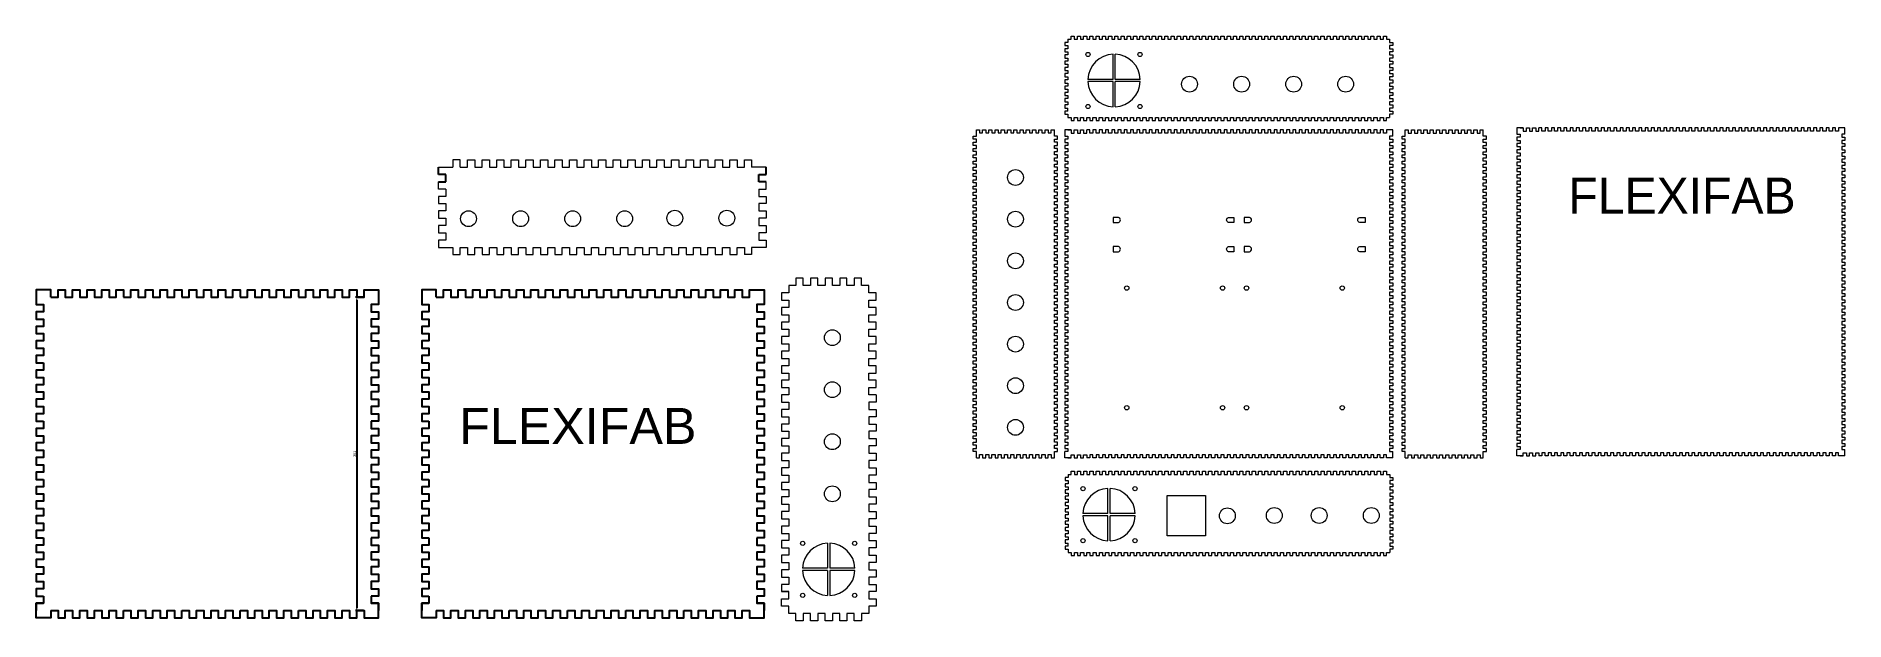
# Model space of a CAD drawing. Header units: millimetres. Extents: x 46 to 1784, y 134 to 695.
import ezdxf

# ---------------------------------------------------------------- set-up
doc = ezdxf.new("R2010")
doc.units = ezdxf.units.MM
doc.styles.add('Fancy', font='LHANDW.TTF')
doc.styles.get("Standard").update_dxf_attribs({"font": 'arial.ttf'})
doc.dimstyles.new('ISO-25', dxfattribs={"dimtxt": 2.5, "dimasz": 2.5, "dimexe": 1.25, "dimexo": 0.625, "dimtad": 1, "dimtxsty": 'Standard', "dimcen": 2.5, "dimadec": 0, "dimazin": 0, "dimtfac": 1, "dimtmove": 0, "dimatfit": 3, "dimfxl": 1, "dimarcsym": 0})

msp = doc.modelspace()

# ---------------------------------------------------------------- texts
at = {"style": 'Fancy'}
msp.add_text('FLEXIFAB', height=34.5721, dxfattribs=at).set_placement((1518.653, 524.86))
msp.add_text('FLEXIFAB', height=34.5721).set_placement((452.78, 303.638))

# ---------------------------------------------------------------- blocks, each defined once
blk = doc.blocks.new('*D10')
at = {"color": 0, "lineweight": -2, "transparency": 16777216}
for p, q in [((360.8, 444.5), (353.2, 444.5)), ((354.4, 442), (354.4, 146)), ((360.8, 143.5), (353.2, 143.5))]:
    blk.add_line(p, q, dxfattribs=at)
at = {"color": 0, "transparency": 16777216}
for points in [[(354, 442), (354.8, 442), (354.4, 444.5)], [(354, 146), (354.8, 146), (354.4, 143.5)]]:
    blk.add_solid(points, dxfattribs=at)
at = {"layer": 'Defpoints', "color": 0, "transparency": 16777216}
for p in [(361.4, 444.5), (354.4, 143.5), (361.4, 143.5)]:
    blk.add_point(p, dxfattribs=at)
at = {"color": 0, "transparency": 16777216, "insert": (352.5, 294), "char_height": 2.5, "attachment_point": 5, "rotation": 90}
blk.add_mtext('301', dxfattribs=at)
blk = doc.blocks.new('A$C597816A0')
at = {"linetype": 'Continuous', "lineweight": 5}
blk.add_circle((7.6, 7.6), 7.6, dxfattribs=at)

# ---------------------------------------------------------------- dimensions: what is measured, and where the dimension line sits
dim = msp.add_linear_dim(base=(354.42, 143.545), p1=(361.42, 444.545), p2=(361.42, 143.545), angle=90, dimstyle='ISO-25')
dim.commit()
dim.dimension.update_dxf_attribs({"geometry": '*D10', "text_midpoint": (352.518, 294.045)})

# ---------------------------------------------------------------- linework, layer by layer
at = {"linetype": 'Continuous', "lineweight": 5}
for p, q in [((1040.872, 692.279), (1040.872, 695.279)), ((1040.872, 695.279), (1043.872, 695.279)), ((1043.872, 695.279), (1043.872, 692.279)), ((1046.872, 692.279), (1046.872, 695.279)), ((1046.872, 695.279), (1049.872, 695.279)), ((1049.872, 695.279), (1049.872, 692.279)), ((1052.872, 692.279), (1052.872, 695.279)), ((1052.872, 695.279), (1055.872, 695.279)), ((1055.872, 695.279), (1055.872, 692.279)), ((1058.872, 692.279), (1058.872, 695.279)), ((1058.872, 695.279), (1061.872, 695.279)), ((1061.872, 695.279), (1061.872, 692.279)), ((1064.872, 692.279), (1064.872, 695.279)), ((1064.872, 695.279), (1067.872, 695.279)), ((1067.872, 695.279), (1067.872, 692.279)), ((1070.872, 692.279), (1070.872, 695.279)), ((1070.872, 695.279), (1073.872, 695.279)), ((1073.872, 695.279), (1073.872, 692.279)), ((1076.872, 692.279), (1076.872, 695.279)), ((1076.872, 695.279), (1079.872, 695.279)), ((1079.872, 695.279), (1079.872, 692.279)), ((1082.872, 692.279), (1082.872, 695.279)), ((1082.872, 695.279), (1085.872, 695.279)), ((1085.872, 695.279), (1085.872, 692.279)), ((1088.872, 692.279), (1088.872, 695.279)), ((1088.872, 695.279), (1091.872, 695.279)), ((1091.872, 695.279), (1091.872, 692.279)), ((1094.872, 692.279), (1094.872, 695.279)), ((1094.872, 695.279), (1097.872, 695.279)), ((1097.872, 695.279), (1097.872, 692.279)), ((1100.872, 692.279), (1100.872, 695.279)), ((1100.872, 695.279), (1103.872, 695.279)), ((1103.872, 695.279), (1103.872, 692.279)), ((1106.872, 692.279), (1106.872, 695.279)), ((1106.872, 695.279), (1109.872, 695.279)), ((1109.872, 695.279), (1109.872, 692.279)), ((1112.872, 692.279), (1112.872, 695.279)), ((1112.872, 695.279), (1115.872, 695.279)), ((1115.872, 695.279), (1115.872, 692.279)), ((1118.872, 692.279), (1118.872, 695.279)), ((1118.872, 695.279), (1121.872, 695.279)), ((1121.872, 695.279), (1121.872, 692.279)), ((1124.872, 692.279), (1124.872, 695.279)), ((1124.872, 695.279), (1127.872, 695.279)), ((1127.872, 695.279), (1127.872, 692.279)), ((1130.872, 692.279), (1130.872, 695.279)), ((1130.872, 695.279), (1133.872, 695.279)), ((1133.872, 695.279), (1133.872, 692.279)), ((1136.872, 692.279), (1136.872, 695.279)), ((1136.872, 695.279), (1139.872, 695.279)), ((1139.872, 695.279), (1139.872, 692.279)), ((1142.872, 692.279), (1142.872, 695.279)), ((1142.872, 695.279), (1145.872, 695.279)), ((1145.872, 695.279), (1145.872, 692.279)), ((1148.872, 692.279), (1148.872, 695.279)), ((1148.872, 695.279), (1151.872, 695.279)), ((1151.872, 695.279), (1151.872, 692.279)), ((1154.872, 692.279), (1154.872, 695.279)), ((1154.872, 695.279), (1157.872, 695.279)), ((1157.872, 695.279), (1157.872, 692.279)), ((1160.872, 692.279), (1160.872, 695.279)), ((1160.872, 695.279), (1163.872, 695.279)), ((1163.872, 695.279), (1163.872, 692.279)), ((1166.872, 692.279), (1166.872, 695.279)), ((1166.872, 695.279), (1169.872, 695.279)), ((1169.872, 695.279), (1169.872, 692.279)), ((1172.872, 692.279), (1172.872, 695.279)), ((1172.872, 695.279), (1175.872, 695.279)), ((1175.872, 695.279), (1175.872, 692.279)), ((1178.872, 692.279), (1178.872, 695.279)), ((1178.872, 695.279), (1181.872, 695.279)), ((1181.872, 695.279), (1181.872, 692.279)), ((1184.871, 692.279), (1184.871, 695.279)), ((1184.871, 695.279), (1187.871, 695.279)), ((1187.871, 695.279), (1187.871, 692.279)), ((1190.871, 692.279), (1190.871, 695.279)), ((1190.871, 695.279), (1193.871, 695.279)), ((1193.871, 695.279), (1193.871, 692.279)), ((1196.871, 692.279), (1196.871, 695.279)), ((1196.871, 695.279), (1199.871, 695.279)), ((1199.871, 695.279), (1199.871, 692.279)), ((1202.871, 692.279), (1202.871, 695.279)), ((1202.871, 695.279), (1205.871, 695.279)), ((1205.871, 695.279), (1205.871, 692.279)), ((1208.871, 692.279), (1208.871, 695.279)), ((1208.871, 695.279), (1211.871, 695.279)), ((1211.871, 695.279), (1211.871, 692.279)), ((1214.871, 692.279), (1214.871, 695.279)), ((1214.871, 695.279), (1217.871, 695.279)), ((1217.871, 695.279), (1217.871, 692.279)), ((1220.871, 692.279), (1220.871, 695.279)), ((1220.871, 695.279), (1223.871, 695.279)), ((1223.871, 695.279), (1223.871, 692.279)), ((1226.871, 692.279), (1226.871, 695.279)), ((1226.871, 695.279), (1229.871, 695.279)), ((1229.871, 695.279), (1229.871, 692.279)), ((1232.871, 692.279), (1232.871, 695.279)), ((1232.871, 695.279), (1235.871, 695.279)), ((1235.871, 695.279), (1235.871, 692.279)), ((1238.871, 692.279), (1238.871, 695.279)), ((1238.871, 695.279), (1241.871, 695.279)), ((1241.871, 695.279), (1241.871, 692.279)), ((1244.871, 692.279), (1244.871, 695.279)), ((1244.871, 695.279), (1247.871, 695.279)), ((1247.871, 695.279), (1247.871, 692.279)), ((1250.871, 692.279), (1250.871, 695.279)), ((1250.871, 695.279), (1253.871, 695.279)), ((1253.871, 695.279), (1253.871, 692.279)), ((1256.871, 692.279), (1256.871, 695.279)), ((1256.871, 695.279), (1259.871, 695.279)), ((1259.871, 695.279), (1259.871, 692.279)), ((1262.871, 692.279), (1262.871, 695.279)), ((1262.871, 695.279), (1265.871, 695.279)), ((1265.871, 695.279), (1265.871, 692.279)), ((1268.871, 692.279), (1268.871, 695.279)), ((1268.871, 695.279), (1271.871, 695.279)), ((1271.871, 695.279), (1271.871, 692.279)), ((1274.871, 692.279), (1274.871, 695.279)), ((1274.871, 695.279), (1277.871, 695.279)), ((1277.871, 695.279), (1277.871, 692.279)), ((1280.871, 692.279), (1280.871, 695.279)), ((1280.871, 695.279), (1283.871, 695.279)), ((1283.871, 695.279), (1283.871, 692.279)), ((1286.871, 692.279), (1286.871, 695.279)), ((1286.871, 695.279), (1289.871, 695.279)), ((1289.871, 695.279), (1289.871, 692.279)), ((1292.871, 692.279), (1292.871, 695.279)), ((1292.871, 695.279), (1295.871, 695.279)), ((1295.871, 695.279), (1295.871, 692.279)), ((1298.871, 692.279), (1298.871, 695.279)), ((1298.871, 695.279), (1301.871, 695.279)), ((1301.871, 695.279), (1301.871, 692.279)), ((1304.871, 692.279), (1304.871, 695.279)), ((1304.871, 695.279), (1307.871, 695.279)), ((1307.871, 695.279), (1307.871, 692.279)), ((1310.871, 692.279), (1310.871, 695.279)), ((1310.871, 695.279), (1313.871, 695.279)), ((1313.871, 695.279), (1313.871, 692.279)), ((1316.871, 692.279), (1316.871, 695.279)), ((1316.871, 695.279), (1319.871, 695.279)), ((1319.871, 695.279), (1319.871, 692.279)), ((1322.871, 692.279), (1322.871, 695.279)), ((1322.871, 695.279), (1325.871, 695.279)), ((1325.871, 695.279), (1325.871, 692.279)), ((1328.871, 692.279), (1328.871, 695.279)), ((1328.871, 695.279), (1331.871, 695.279)), ((1331.871, 695.279), (1331.871, 692.279)), ((1334.871, 692.279), (1334.871, 695.279)), ((1334.871, 695.279), (1337.871, 695.279)), ((1337.871, 695.279), (1337.871, 692.279)), ((1340.871, 692.279), (1340.871, 695.279)), ((1340.871, 695.279), (1343.871, 695.279)), ((1343.871, 695.279), (1343.871, 692.279)), ((1037.872, 689.279), (1034.872, 689.279)), ((1034.872, 689.279), (1034.872, 686.279)), ((1034.872, 686.279), (1037.872, 686.279)), ((1037.872, 683.279), (1034.872, 683.279)), ((1034.872, 683.279), (1034.872, 680.279)), ((1034.872, 680.279), (1037.872, 680.279)), ((1037.872, 692.279), (1040.872, 692.279)), ((1037.872, 692.279), (1037.872, 689.279)), ((1037.872, 686.279), (1037.872, 683.279)), ((1037.872, 680.279), (1037.872, 677.279)), ((1043.872, 692.279), (1046.872, 692.279)), ((1049.872, 692.279), (1052.872, 692.279)), ((1055.872, 692.279), (1058.872, 692.279)), ((1061.872, 692.279), (1064.872, 692.279)), ((1067.872, 692.279), (1070.872, 692.279)), ((1073.872, 692.279), (1076.872, 692.279)), ((1079.872, 692.279), (1082.872, 692.279)), ((1081.115, 653.766), (1081.115, 677.985)), ((1081.115, 653.766), (1081.115, 677.985)), ((1083.115, 653.766), (1083.115, 677.985)), ((1085.872, 692.279), (1088.872, 692.279)), ((1091.872, 692.279), (1094.872, 692.279)), ((1097.872, 692.279), (1100.872, 692.279)), ((1103.872, 692.279), (1106.872, 692.279)), ((1109.872, 692.279), (1112.872, 692.279)), ((1115.872, 692.279), (1118.872, 692.279)), ((1121.872, 692.279), (1124.872, 692.279)), ((1127.872, 692.279), (1130.872, 692.279)), ((1133.872, 692.279), (1136.872, 692.279)), ((1139.872, 692.279), (1142.872, 692.279)), ((1145.872, 692.279), (1148.872, 692.279)), ((1151.872, 692.279), (1154.872, 692.279)), ((1157.872, 692.279), (1160.872, 692.279)), ((1163.872, 692.279), (1166.872, 692.279)), ((1169.872, 692.279), (1172.872, 692.279)), ((1175.872, 692.279), (1178.872, 692.279)), ((1181.872, 692.279), (1184.872, 692.279)), ((1187.871, 692.279), (1190.871, 692.279)), ((1193.871, 692.279), (1196.871, 692.279)), ((1199.871, 692.279), (1202.871, 692.279)), ((1205.871, 692.279), (1208.871, 692.279)), ((1211.871, 692.279), (1214.871, 692.279)), ((1217.871, 692.279), (1220.871, 692.279)), ((1223.871, 692.279), (1226.871, 692.279)), ((1229.871, 692.279), (1232.871, 692.279)), ((1235.871, 692.279), (1238.871, 692.279)), ((1241.871, 692.279), (1244.871, 692.279)), ((1247.871, 692.279), (1250.871, 692.279)), ((1253.871, 692.279), (1256.871, 692.279)), ((1259.871, 692.279), (1262.871, 692.279)), ((1265.871, 692.279), (1268.871, 692.279)), ((1271.871, 692.279), (1274.871, 692.279)), ((1277.871, 692.279), (1280.871, 692.279)), ((1283.871, 692.279), (1286.871, 692.279)), ((1289.871, 692.279), (1292.871, 692.279)), ((1295.871, 692.279), (1298.871, 692.279)), ((1301.871, 692.279), (1304.871, 692.279)), ((1307.871, 692.279), (1310.871, 692.279)), ((1313.871, 692.279), (1316.871, 692.279)), ((1319.871, 692.279), (1322.871, 692.279)), ((1325.871, 692.279), (1328.871, 692.279)), ((1331.871, 692.279), (1334.871, 692.279)), ((1337.871, 692.279), (1340.871, 692.279)), ((1343.871, 692.279), (1346.871, 692.279)), ((1346.872, 692.279), (1346.872, 689.279)), ((1346.872, 689.279), (1349.872, 689.279)), ((1349.872, 686.279), (1346.872, 686.279)), ((1346.872, 686.279), (1346.872, 683.279)), ((1346.872, 683.279), (1349.872, 683.279)), ((1349.872, 680.279), (1346.872, 680.279)), ((1346.872, 680.279), (1346.872, 677.279)), ((1349.872, 689.279), (1349.872, 686.279)), ((1349.872, 683.279), (1349.872, 680.279)), ((1037.872, 677.279), (1034.872, 677.279)), ((1034.872, 677.279), (1034.872, 674.279)), ((1034.872, 674.279), (1037.872, 674.279)), ((1037.872, 671.279), (1034.872, 671.279)), ((1034.872, 671.279), (1034.872, 668.279)), ((1034.872, 668.279), (1037.872, 668.279)), ((1037.872, 665.279), (1034.872, 665.279)), ((1034.872, 665.279), (1034.872, 662.279)), ((1034.872, 662.279), (1037.872, 662.279)), ((1037.872, 674.279), (1037.872, 671.279)), ((1037.872, 668.279), (1037.872, 665.279)), ((1037.872, 662.279), (1037.872, 659.279)), ((1346.872, 677.279), (1349.872, 677.279)), ((1349.872, 674.279), (1346.872, 674.279)), ((1346.872, 674.279), (1346.872, 671.279)), ((1346.872, 671.279), (1349.872, 671.279)), ((1349.872, 668.279), (1346.872, 668.279)), ((1346.872, 668.279), (1346.872, 665.279)), ((1346.872, 665.279), (1349.872, 665.279)), ((1349.872, 662.279), (1346.872, 662.279)), ((1346.872, 662.279), (1346.872, 659.279)), ((1349.872, 677.279), (1349.872, 674.279)), ((1349.872, 671.279), (1349.872, 668.279)), ((1349.872, 665.279), (1349.872, 662.279)), ((1037.872, 659.279), (1034.872, 659.279)), ((1034.872, 659.279), (1034.872, 656.279)), ((1034.872, 656.279), (1037.872, 656.279)), ((1037.872, 653.279), (1034.872, 653.279)), ((1034.872, 653.279), (1034.872, 650.279)), ((1034.872, 650.279), (1037.872, 650.279)), ((1037.872, 647.279), (1034.872, 647.279)), ((1034.872, 647.279), (1034.872, 644.279)), ((1034.872, 644.279), (1037.872, 644.279)), ((1037.872, 656.279), (1037.872, 653.279)), ((1037.872, 650.279), (1037.872, 647.279)), ((1037.872, 644.279), (1037.872, 641.279)), ((1081.115, 653.766), (1056.895, 653.766)), ((1081.115, 651.766), (1056.895, 651.766)), ((1081.115, 627.547), (1081.115, 651.766)), ((1107.334, 653.766), (1083.115, 653.766)), ((1083.115, 627.547), (1083.115, 651.766)), ((1107.334, 651.766), (1083.115, 651.766)), ((1346.872, 659.279), (1349.872, 659.279)), ((1349.872, 656.279), (1346.872, 656.279)), ((1346.872, 656.279), (1346.872, 653.279)), ((1346.872, 653.279), (1349.872, 653.279)), ((1349.872, 650.279), (1346.872, 650.279)), ((1346.872, 650.279), (1346.872, 647.279)), ((1346.872, 647.279), (1349.872, 647.279)), ((1349.872, 644.279), (1346.872, 644.279)), ((1346.872, 644.279), (1346.872, 641.279)), ((1349.872, 659.279), (1349.872, 656.279)), ((1349.872, 653.279), (1349.872, 650.279)), ((1349.872, 647.279), (1349.872, 644.279)), ((1037.872, 641.279), (1034.872, 641.279)), ((1034.872, 641.279), (1034.872, 638.279)), ((1034.872, 638.279), (1037.872, 638.279)), ((1037.872, 635.279), (1034.872, 635.279)), ((1034.872, 635.279), (1034.872, 632.279)), ((1034.872, 632.279), (1037.872, 632.279)), ((1037.872, 629.279), (1034.872, 629.279)), ((1034.872, 629.279), (1034.872, 626.279)), ((1034.872, 626.279), (1037.872, 626.279)), ((1037.872, 638.279), (1037.872, 635.279)), ((1037.872, 632.279), (1037.872, 629.279)), ((1037.872, 623.279), (1037.872, 626.279)), ((1346.872, 641.279), (1349.872, 641.279)), ((1349.872, 638.279), (1346.872, 638.279)), ((1346.872, 638.279), (1346.872, 635.279)), ((1346.872, 635.279), (1349.872, 635.279)), ((1349.872, 632.279), (1346.872, 632.279)), ((1346.872, 632.279), (1346.872, 629.279)), ((1346.872, 629.279), (1349.872, 629.279)), ((1349.872, 626.279), (1346.872, 626.279)), ((1346.872, 626.279), (1346.872, 623.279)), ((1349.872, 641.279), (1349.872, 638.279)), ((1349.872, 635.279), (1349.872, 632.279)), ((1349.872, 629.279), (1349.872, 626.279)), ((1037.872, 623.279), (1034.872, 623.279)), ((1034.872, 623.279), (1034.872, 620.279)), ((1034.872, 620.279), (1037.872, 620.279)), ((1037.872, 620.279), (1037.872, 617.279)), ((1037.872, 617.279), (1040.872, 617.279)), ((1040.872, 617.279), (1040.872, 614.279)), ((1040.872, 614.279), (1043.872, 614.279)), ((1043.872, 614.279), (1043.872, 617.279)), ((1043.872, 617.279), (1046.872, 617.279)), ((1046.872, 617.279), (1046.872, 614.279)), ((1046.872, 614.279), (1049.872, 614.279)), ((1049.872, 614.279), (1049.872, 617.279)), ((1049.872, 617.279), (1052.872, 617.279)), ((1052.872, 617.279), (1052.872, 614.279)), ((1052.872, 614.279), (1055.872, 614.279)), ((1055.872, 614.279), (1055.872, 617.279)), ((1055.872, 617.279), (1058.872, 617.279)), ((1058.872, 617.279), (1058.872, 614.279)), ((1058.872, 614.279), (1061.872, 614.279)), ((1061.872, 614.279), (1061.872, 617.279)), ((1061.872, 617.279), (1064.872, 617.279)), ((1064.872, 617.279), (1064.872, 614.279)), ((1064.872, 614.279), (1067.872, 614.279)), ((1067.872, 614.279), (1067.872, 617.279)), ((1067.872, 617.279), (1070.872, 617.279)), ((1070.872, 617.279), (1070.872, 614.279)), ((1070.872, 614.279), (1073.872, 614.279)), ((1073.872, 614.279), (1073.872, 617.279)), ((1073.872, 617.279), (1076.872, 617.279)), ((1076.872, 617.279), (1076.872, 614.279)), ((1076.872, 614.279), (1079.872, 614.279)), ((1079.872, 614.279), (1079.872, 617.279)), ((1079.872, 617.279), (1082.872, 617.279)), ((1082.872, 617.279), (1082.872, 614.279)), ((1082.872, 614.279), (1085.872, 614.279)), ((1085.872, 614.279), (1085.872, 617.279)), ((1085.872, 617.279), (1088.872, 617.279)), ((1088.872, 617.279), (1088.872, 614.279)), ((1088.872, 614.279), (1091.872, 614.279)), ((1091.872, 614.279), (1091.872, 617.279)), ((1091.872, 617.279), (1094.872, 617.279)), ((1094.872, 617.279), (1094.872, 614.279)), ((1094.872, 614.279), (1097.872, 614.279)), ((1097.872, 614.279), (1097.872, 617.279)), ((1097.872, 617.279), (1100.872, 617.279)), ((1100.872, 617.279), (1100.872, 614.279)), ((1100.872, 614.279), (1103.872, 614.279)), ((1103.872, 614.279), (1103.872, 617.279)), ((1103.872, 617.279), (1106.872, 617.279)), ((1106.872, 617.279), (1106.872, 614.279)), ((1106.872, 614.279), (1109.872, 614.279)), ((1109.872, 614.279), (1109.872, 617.279)), ((1109.872, 617.279), (1112.872, 617.279)), ((1112.872, 617.279), (1112.872, 614.279)), ((1112.872, 614.279), (1115.872, 614.279)), ((1115.872, 614.279), (1115.872, 617.279)), ((1115.872, 617.279), (1118.872, 617.279)), ((1118.872, 617.279), (1118.872, 614.279)), ((1118.872, 614.279), (1121.872, 614.279)), ((1121.872, 614.279), (1121.872, 617.279)), ((1121.872, 617.279), (1124.872, 617.279)), ((1124.872, 617.279), (1124.872, 614.279)), ((1124.872, 614.279), (1127.872, 614.279)), ((1127.872, 614.279), (1127.872, 617.279)), ((1127.872, 617.279), (1130.872, 617.279)), ((1130.872, 617.279), (1130.872, 614.279)), ((1130.872, 614.279), (1133.872, 614.279)), ((1133.872, 614.279), (1133.872, 617.279)), ((1133.872, 617.279), (1136.872, 617.279)), ((1136.872, 617.279), (1136.872, 614.279)), ((1136.872, 614.279), (1139.872, 614.279)), ((1139.872, 614.279), (1139.872, 617.279)), ((1139.872, 617.279), (1142.872, 617.279)), ((1142.872, 617.279), (1142.872, 614.279)), ((1142.872, 614.279), (1145.872, 614.279)), ((1145.872, 614.279), (1145.872, 617.279)), ((1145.872, 617.279), (1148.872, 617.279)), ((1148.872, 617.279), (1148.872, 614.279)), ((1148.872, 614.279), (1151.872, 614.279)), ((1151.872, 614.279), (1151.872, 617.279)), ((1151.872, 617.279), (1154.872, 617.279)), ((1154.872, 617.279), (1154.872, 614.279)), ((1154.872, 614.279), (1157.872, 614.279)), ((1157.872, 614.279), (1157.872, 617.279)), ((1157.872, 617.279), (1160.872, 617.279)), ((1160.872, 617.279), (1160.872, 614.279)), ((1160.872, 614.279), (1163.872, 614.279)), ((1163.872, 614.279), (1163.872, 617.279)), ((1163.872, 617.279), (1166.872, 617.279)), ((1166.872, 617.279), (1166.872, 614.279)), ((1166.872, 614.279), (1169.872, 614.279)), ((1169.872, 614.279), (1169.872, 617.279)), ((1169.872, 617.279), (1172.872, 617.279)), ((1172.872, 617.279), (1172.872, 614.279)), ((1172.872, 614.279), (1175.872, 614.279)), ((1175.872, 614.279), (1175.872, 617.279)), ((1175.872, 617.279), (1178.872, 617.279)), ((1178.872, 617.279), (1178.872, 614.279)), ((1178.872, 614.279), (1181.872, 614.279)), ((1181.872, 614.279), (1181.872, 617.279)), ((1181.872, 617.279), (1184.872, 617.279)), ((1184.871, 617.279), (1184.871, 614.279)), ((1184.871, 614.279), (1187.871, 614.279)), ((1187.871, 614.279), (1187.871, 617.279)), ((1187.871, 617.279), (1190.871, 617.279)), ((1190.871, 617.279), (1190.871, 614.279)), ((1190.871, 614.279), (1193.871, 614.279)), ((1193.871, 614.279), (1193.871, 617.279)), ((1193.871, 617.279), (1196.871, 617.279)), ((1196.871, 617.279), (1196.871, 614.279)), ((1196.871, 614.279), (1199.871, 614.279)), ((1199.871, 614.279), (1199.871, 617.279)), ((1199.871, 617.279), (1202.871, 617.279)), ((1202.871, 617.279), (1202.871, 614.279)), ((1202.871, 614.279), (1205.871, 614.279)), ((1205.871, 614.279), (1205.871, 617.279)), ((1205.871, 617.279), (1208.871, 617.279)), ((1208.871, 617.279), (1208.871, 614.279)), ((1208.871, 614.279), (1211.871, 614.279)), ((1211.871, 614.279), (1211.871, 617.279)), ((1211.871, 617.279), (1214.871, 617.279)), ((1214.871, 617.279), (1214.871, 614.279)), ((1214.871, 614.279), (1217.871, 614.279)), ((1217.871, 614.279), (1217.871, 617.279)), ((1217.871, 617.279), (1220.871, 617.279)), ((1220.871, 617.279), (1220.871, 614.279)), ((1220.871, 614.279), (1223.871, 614.279)), ((1223.871, 614.279), (1223.871, 617.279)), ((1223.871, 617.279), (1226.871, 617.279)), ((1226.871, 617.279), (1226.871, 614.279)), ((1226.871, 614.279), (1229.871, 614.279)), ((1229.871, 614.279), (1229.871, 617.279)), ((1229.871, 617.279), (1232.871, 617.279)), ((1232.871, 617.279), (1232.871, 614.279)), ((1232.871, 614.279), (1235.871, 614.279)), ((1235.871, 614.279), (1235.871, 617.279)), ((1235.871, 617.279), (1238.871, 617.279)), ((1238.871, 617.279), (1238.871, 614.279)), ((1238.871, 614.279), (1241.871, 614.279)), ((1241.871, 614.279), (1241.871, 617.279)), ((1241.871, 617.279), (1244.871, 617.279)), ((1244.871, 617.279), (1244.871, 614.279)), ((1244.871, 614.279), (1247.871, 614.279)), ((1247.871, 614.279), (1247.871, 617.279)), ((1247.871, 617.279), (1250.871, 617.279)), ((1250.871, 617.279), (1250.871, 614.279)), ((1250.871, 614.279), (1253.871, 614.279)), ((1253.871, 614.279), (1253.871, 617.279)), ((1253.871, 617.279), (1256.871, 617.279)), ((1256.871, 617.279), (1256.871, 614.279)), ((1256.871, 614.279), (1259.871, 614.279)), ((1259.871, 614.279), (1259.871, 617.279)), ((1259.871, 617.279), (1262.871, 617.279)), ((1262.871, 617.279), (1262.871, 614.279)), ((1262.871, 614.279), (1265.871, 614.279)), ((1265.871, 614.279), (1265.871, 617.279)), ((1265.871, 617.279), (1268.871, 617.279)), ((1268.871, 617.279), (1268.871, 614.279)), ((1268.871, 614.279), (1271.871, 614.279)), ((1271.871, 614.279), (1271.871, 617.279)), ((1271.871, 617.279), (1274.871, 617.279)), ((1274.871, 617.279), (1274.871, 614.279)), ((1274.871, 614.279), (1277.871, 614.279)), ((1277.871, 614.279), (1277.871, 617.279)), ((1277.871, 617.279), (1280.871, 617.279)), ((1280.871, 617.279), (1280.871, 614.279)), ((1280.871, 614.279), (1283.871, 614.279)), ((1283.871, 614.279), (1283.871, 617.279)), ((1283.871, 617.279), (1286.871, 617.279)), ((1286.871, 617.279), (1286.871, 614.279)), ((1286.871, 614.279), (1289.871, 614.279)), ((1289.871, 614.279), (1289.871, 617.279)), ((1289.871, 617.279), (1292.871, 617.279)), ((1292.871, 617.279), (1292.871, 614.279)), ((1292.871, 614.279), (1295.871, 614.279)), ((1295.871, 614.279), (1295.871, 617.279)), ((1295.871, 617.279), (1298.871, 617.279)), ((1298.871, 617.279), (1298.871, 614.279)), ((1298.871, 614.279), (1301.871, 614.279)), ((1301.871, 614.279), (1301.871, 617.279)), ((1301.871, 617.279), (1304.871, 617.279)), ((1304.871, 617.279), (1304.871, 614.279)), ((1304.871, 614.279), (1307.871, 614.279)), ((1307.871, 614.279), (1307.871, 617.279)), ((1307.871, 617.279), (1310.871, 617.279)), ((1310.871, 617.279), (1310.871, 614.279)), ((1310.871, 614.279), (1313.871, 614.279)), ((1313.871, 614.279), (1313.871, 617.279)), ((1313.871, 617.279), (1316.871, 617.279)), ((1316.871, 617.279), (1316.871, 614.279)), ((1316.871, 614.279), (1319.871, 614.279)), ((1319.871, 614.279), (1319.871, 617.279)), ((1319.871, 617.279), (1322.871, 617.279)), ((1322.871, 617.279), (1322.871, 614.279)), ((1322.871, 614.279), (1325.871, 614.279)), ((1325.871, 617.279), (1328.871, 617.279)), ((1325.871, 614.279), (1325.871, 617.279)), ((1328.871, 617.279), (1328.871, 614.279)), ((1328.871, 614.279), (1331.871, 614.279)), ((1331.871, 614.279), (1331.871, 617.279)), ((1331.871, 617.279), (1334.871, 617.279)), ((1334.871, 617.279), (1334.871, 614.279)), ((1334.871, 614.279), (1337.871, 614.279)), ((1337.871, 614.279), (1337.871, 617.279)), ((1337.871, 617.279), (1340.871, 617.279)), ((1340.871, 617.279), (1340.871, 614.279)), ((1340.871, 614.279), (1343.871, 614.279)), ((1343.871, 614.279), (1343.871, 617.279)), ((1343.871, 617.279), (1346.871, 617.279)), ((1346.872, 623.279), (1349.872, 623.279)), ((1349.872, 620.279), (1346.872, 620.279)), ((1346.872, 620.279), (1346.872, 617.279)), ((1349.872, 623.279), (1349.872, 620.279)), ((946.808, 596.37), (946.808, 599.37)), ((946.808, 599.37), (949.808, 599.37)), ((949.808, 596.37), (946.808, 596.37)), ((946.808, 590.37), (946.808, 593.37)), ((946.808, 593.37), (949.808, 593.37)), ((949.808, 602.37), (949.807, 605.371)), ((949.807, 605.371), (952.807, 605.371)), ((949.808, 599.37), (949.808, 602.37)), ((949.808, 593.37), (949.808, 596.37)), ((952.807, 605.371), (952.807, 602.371)), ((952.807, 602.371), (955.807, 602.371)), ((955.807, 602.371), (955.807, 605.371)), ((955.807, 605.371), (958.807, 605.371)), ((958.807, 605.371), (958.807, 602.371)), ((958.807, 602.371), (961.807, 602.371)), ((961.807, 602.371), (961.807, 605.371)), ((961.807, 605.371), (964.807, 605.371)), ((964.807, 605.371), (964.807, 602.371)), ((964.807, 602.371), (967.807, 602.371)), ((967.807, 602.371), (967.807, 605.371)), ((967.807, 605.371), (970.807, 605.371)), ((970.807, 605.371), (970.807, 602.371)), ((970.807, 602.371), (973.807, 602.371)), ((973.807, 602.371), (973.807, 605.371)), ((973.807, 605.371), (976.807, 605.371)), ((976.807, 605.371), (976.807, 602.371)), ((976.807, 602.371), (979.807, 602.371)), ((979.807, 602.371), (979.807, 605.371)), ((979.807, 605.371), (982.807, 605.371)), ((982.807, 605.371), (982.807, 602.371)), ((982.807, 602.371), (985.807, 602.371)), ((985.807, 602.371), (985.807, 605.371)), ((985.807, 605.371), (988.807, 605.371)), ((988.807, 605.371), (988.807, 602.371)), ((988.807, 602.371), (991.807, 602.371)), ((991.807, 602.371), (991.807, 605.371)), ((991.807, 605.371), (994.807, 605.371)), ((994.807, 605.371), (994.807, 602.371)), ((994.807, 602.371), (997.807, 602.371)), ((997.807, 602.371), (997.807, 605.371)), ((997.807, 605.371), (1000.807, 605.371)), ((1000.807, 605.371), (1000.807, 602.371)), ((1000.807, 602.371), (1003.807, 602.371)), ((1003.807, 602.371), (1003.807, 605.371)), ((1003.807, 605.371), (1006.807, 605.371)), ((1006.807, 605.371), (1006.807, 602.371)), ((1006.807, 602.371), (1009.807, 602.371)), ((1009.807, 602.371), (1009.807, 605.371)), ((1009.807, 605.371), (1012.807, 605.371)), ((1012.807, 605.371), (1012.807, 602.371)), ((1012.807, 602.371), (1015.807, 602.371)), ((1015.807, 602.371), (1015.807, 605.371)), ((1015.807, 605.371), (1018.807, 605.371)), ((1018.807, 605.371), (1018.807, 602.371)), ((1018.807, 602.371), (1021.807, 602.371)), ((1021.807, 602.371), (1021.807, 605.371)), ((1021.807, 605.371), (1024.807, 605.371)), ((1024.807, 602.37), (1024.807, 605.371)), ((1024.807, 599.37), (1024.807, 602.37)), ((1027.807, 599.37), (1024.807, 599.37)), ((1024.807, 593.37), (1024.807, 596.37)), ((1024.807, 596.37), (1027.807, 596.37)), ((1027.807, 593.37), (1024.807, 593.37)), ((1027.807, 596.37), (1027.807, 599.37)), ((1027.807, 590.37), (1027.807, 593.37)), ((1040.871, 605.279), (1034.871, 605.279)), ((1034.871, 605.279), (1034.871, 599.279)), ((1034.871, 599.279), (1037.871, 599.279)), ((1034.871, 599.279), (1037.871, 599.279)), ((1037.871, 596.279), (1034.871, 596.279)), ((1034.871, 596.279), (1034.871, 593.279)), ((1034.871, 593.279), (1037.871, 593.279)), ((1037.871, 605.279), (1040.871, 605.279)), ((1037.871, 599.279), (1037.871, 596.279)), ((1037.871, 593.279), (1037.871, 590.279)), ((1040.871, 605.279), (1040.871, 602.279)), ((1040.871, 602.279), (1043.871, 602.279)), ((1043.871, 602.279), (1043.871, 605.279)), ((1043.871, 605.279), (1046.871, 605.279)), ((1046.871, 605.279), (1046.871, 602.279)), ((1046.871, 602.279), (1049.871, 602.279)), ((1049.871, 602.279), (1049.871, 605.279)), ((1049.871, 605.279), (1052.871, 605.279)), ((1052.871, 605.279), (1052.871, 602.279)), ((1052.871, 602.279), (1055.871, 602.279)), ((1058.871, 605.279), (1055.871, 605.279)), ((1055.871, 602.279), (1055.871, 605.279)), ((1058.871, 602.279), (1058.871, 605.279)), ((1061.871, 602.279), (1058.871, 602.279)), ((1064.871, 605.279), (1061.871, 605.279)), ((1061.871, 605.279), (1061.871, 602.279)), ((1064.871, 602.279), (1064.871, 605.279)), ((1067.871, 602.279), (1064.871, 602.279)), ((1070.871, 605.279), (1067.871, 605.279)), ((1067.871, 605.279), (1067.871, 602.279)), ((1070.871, 602.279), (1070.871, 605.279)), ((1073.871, 602.279), (1070.871, 602.279)), ((1076.871, 605.279), (1073.871, 605.279)), ((1073.871, 605.279), (1073.871, 602.279)), ((1076.871, 602.279), (1076.871, 605.279)), ((1079.871, 602.279), (1076.871, 602.279)), ((1082.871, 605.279), (1079.871, 605.279)), ((1079.871, 605.279), (1079.871, 602.279)), ((1082.871, 602.279), (1082.871, 605.279)), ((1085.871, 602.279), (1082.871, 602.279)), ((1088.871, 605.279), (1085.871, 605.279)), ((1085.871, 605.279), (1085.871, 602.279)), ((1088.871, 602.279), (1088.871, 605.279)), ((1091.871, 602.279), (1088.871, 602.279)), ((1094.871, 605.279), (1091.871, 605.279)), ((1091.871, 605.279), (1091.871, 602.279)), ((1094.871, 602.279), (1094.871, 605.279)), ((1097.871, 602.279), (1094.871, 602.279)), ((1100.871, 605.279), (1097.871, 605.279)), ((1097.871, 605.279), (1097.871, 602.279)), ((1100.871, 602.279), (1100.871, 605.279)), ((1103.871, 602.279), (1100.871, 602.279)), ((1106.871, 605.279), (1103.871, 605.279)), ((1103.871, 605.279), (1103.871, 602.279)), ((1106.871, 602.279), (1106.871, 605.279)), ((1109.871, 602.279), (1106.871, 602.279)), ((1112.871, 605.279), (1109.871, 605.279)), ((1109.871, 605.279), (1109.871, 602.279)), ((1112.871, 602.279), (1112.871, 605.279)), ((1115.871, 602.279), (1112.871, 602.279)), ((1118.871, 605.279), (1115.871, 605.279)), ((1115.871, 605.279), (1115.871, 602.279)), ((1118.871, 602.279), (1118.871, 605.279)), ((1121.871, 602.279), (1118.871, 602.279)), ((1124.871, 605.279), (1121.871, 605.279)), ((1121.871, 605.279), (1121.871, 602.279)), ((1124.871, 602.279), (1124.871, 605.279)), ((1127.871, 602.279), (1124.871, 602.279)), ((1130.871, 605.279), (1127.871, 605.279)), ((1127.871, 605.279), (1127.871, 602.279)), ((1130.871, 602.279), (1130.871, 605.279)), ((1133.871, 602.279), (1130.871, 602.279)), ((1136.871, 605.279), (1133.871, 605.279)), ((1133.871, 605.279), (1133.871, 602.279)), ((1136.871, 602.279), (1136.871, 605.279)), ((1139.871, 602.279), (1136.871, 602.279)), ((1142.871, 605.279), (1139.871, 605.279)), ((1139.871, 605.279), (1139.871, 602.279)), ((1142.871, 602.279), (1142.871, 605.279)), ((1145.871, 602.279), (1142.871, 602.279)), ((1148.871, 605.279), (1145.871, 605.279)), ((1145.871, 605.279), (1145.871, 602.279)), ((1148.871, 602.279), (1148.871, 605.279)), ((1151.871, 602.279), (1148.871, 602.279)), ((1154.871, 605.279), (1151.871, 605.279)), ((1151.871, 605.279), (1151.871, 602.279)), ((1154.871, 602.279), (1154.871, 605.279)), ((1157.871, 602.279), (1154.871, 602.279)), ((1160.871, 605.279), (1157.871, 605.279)), ((1157.871, 605.279), (1157.871, 602.279)), ((1160.871, 602.279), (1160.871, 605.279)), ((1163.871, 602.279), (1160.871, 602.279)), ((1166.871, 605.279), (1163.871, 605.279)), ((1163.871, 605.279), (1163.871, 602.279)), ((1166.871, 602.279), (1166.871, 605.279)), ((1169.871, 602.279), (1166.871, 602.279)), ((1172.871, 605.279), (1169.871, 605.279)), ((1169.871, 605.279), (1169.871, 602.279)), ((1172.871, 602.279), (1172.871, 605.279)), ((1175.871, 602.279), (1172.871, 602.279)), ((1178.871, 605.279), (1175.871, 605.279)), ((1175.871, 605.279), (1175.871, 602.279)), ((1178.871, 602.279), (1178.871, 605.279)), ((1181.871, 602.279), (1178.871, 602.279)), ((1184.871, 605.279), (1181.871, 605.279)), ((1181.871, 605.279), (1181.871, 602.279)), ((1184.871, 602.279), (1184.871, 605.279)), ((1187.871, 602.279), (1184.871, 602.279)), ((1190.871, 605.279), (1187.871, 605.279)), ((1187.871, 605.279), (1187.871, 602.279)), ((1190.871, 602.279), (1190.871, 605.279)), ((1193.871, 602.279), (1190.871, 602.279)), ((1196.871, 605.279), (1193.871, 605.279)), ((1193.871, 605.279), (1193.871, 602.279)), ((1196.871, 602.279), (1196.871, 605.279)), ((1199.871, 602.279), (1196.871, 602.279)), ((1202.871, 605.279), (1199.871, 605.279)), ((1199.871, 605.279), (1199.871, 602.279)), ((1202.871, 602.279), (1202.871, 605.279)), ((1205.871, 602.279), (1202.871, 602.279)), ((1208.871, 605.279), (1205.871, 605.279)), ((1205.871, 605.279), (1205.871, 602.279)), ((1208.871, 602.279), (1208.871, 605.279)), ((1211.871, 602.279), (1208.871, 602.279)), ((1214.871, 605.279), (1211.871, 605.279)), ((1211.871, 605.279), (1211.871, 602.279)), ((1214.871, 602.279), (1214.871, 605.279)), ((1217.871, 602.279), (1214.871, 602.279)), ((1220.871, 605.279), (1217.871, 605.279)), ((1217.871, 605.279), (1217.871, 602.279)), ((1220.871, 602.279), (1220.871, 605.279)), ((1223.871, 602.279), (1220.871, 602.279)), ((1226.871, 605.279), (1223.871, 605.279)), ((1223.871, 605.279), (1223.871, 602.279)), ((1226.871, 602.279), (1226.871, 605.279)), ((1229.871, 602.279), (1226.871, 602.279)), ((1232.871, 605.279), (1229.871, 605.279)), ((1229.871, 605.279), (1229.871, 602.279)), ((1232.871, 602.279), (1232.871, 605.279)), ((1235.871, 602.279), (1232.871, 602.279)), ((1238.871, 605.279), (1235.871, 605.279)), ((1235.871, 605.279), (1235.871, 602.279)), ((1238.871, 602.279), (1238.871, 605.279)), ((1241.871, 602.279), (1238.871, 602.279)), ((1244.871, 605.279), (1241.871, 605.279)), ((1241.871, 605.279), (1241.871, 602.279)), ((1244.871, 602.279), (1244.871, 605.279)), ((1247.871, 602.279), (1244.871, 602.279)), ((1250.871, 605.279), (1247.871, 605.279)), ((1247.871, 605.279), (1247.871, 602.279)), ((1250.871, 602.279), (1250.871, 605.279)), ((1253.871, 602.279), (1250.871, 602.279)), ((1256.871, 605.279), (1253.871, 605.279)), ((1253.871, 605.279), (1253.871, 602.279)), ((1256.871, 602.279), (1256.871, 605.279)), ((1259.871, 602.279), (1256.871, 602.279)), ((1262.871, 605.279), (1259.871, 605.279)), ((1259.871, 605.279), (1259.871, 602.279)), ((1262.871, 602.279), (1262.871, 605.279)), ((1265.871, 602.279), (1262.871, 602.279)), ((1268.871, 605.279), (1265.871, 605.279)), ((1265.871, 605.279), (1265.871, 602.279)), ((1268.871, 602.279), (1268.871, 605.279)), ((1271.871, 602.279), (1268.871, 602.279)), ((1274.871, 605.279), (1271.871, 605.279)), ((1271.871, 605.279), (1271.871, 602.279)), ((1274.871, 602.279), (1274.871, 605.279)), ((1277.871, 602.279), (1274.871, 602.279)), ((1280.871, 605.279), (1277.871, 605.279)), ((1277.871, 605.279), (1277.871, 602.279)), ((1280.871, 602.279), (1280.871, 605.279)), ((1283.871, 602.279), (1280.871, 602.279)), ((1286.871, 605.279), (1283.871, 605.279)), ((1283.871, 605.279), (1283.871, 602.279)), ((1286.871, 602.279), (1286.871, 605.279)), ((1289.871, 602.279), (1286.871, 602.279)), ((1292.871, 605.279), (1289.871, 605.279)), ((1289.871, 605.279), (1289.871, 602.279)), ((1292.871, 602.279), (1292.871, 605.279)), ((1295.871, 602.279), (1292.871, 602.279)), ((1298.871, 605.279), (1295.871, 605.279)), ((1295.871, 605.279), (1295.871, 602.279)), ((1298.871, 602.279), (1298.871, 605.279)), ((1301.871, 602.279), (1298.871, 602.279)), ((1304.871, 605.279), (1301.871, 605.279)), ((1301.871, 605.279), (1301.871, 602.279)), ((1304.871, 602.279), (1304.871, 605.279)), ((1307.871, 602.279), (1304.871, 602.279)), ((1310.871, 605.279), (1307.871, 605.279)), ((1307.871, 605.279), (1307.871, 602.279)), ((1310.871, 602.279), (1310.871, 605.279)), ((1313.871, 602.279), (1310.871, 602.279)), ((1316.871, 605.279), (1313.871, 605.279)), ((1313.871, 605.279), (1313.871, 602.279)), ((1316.871, 602.279), (1316.871, 605.279)), ((1319.871, 602.279), (1316.871, 602.279)), ((1322.871, 605.279), (1319.871, 605.279)), ((1319.871, 605.279), (1319.871, 602.279)), ((1322.871, 602.279), (1322.871, 605.279)), ((1325.871, 602.279), (1322.871, 602.279)), ((1328.871, 605.279), (1325.871, 605.279)), ((1325.871, 605.279), (1325.871, 602.279)), ((1328.871, 602.279), (1328.871, 605.279)), ((1331.871, 602.279), (1328.871, 602.279)), ((1334.871, 605.279), (1331.871, 605.279)), ((1331.871, 605.279), (1331.871, 602.279)), ((1334.871, 602.279), (1334.871, 605.279)), ((1337.871, 602.279), (1334.871, 602.279)), ((1340.871, 605.279), (1337.871, 605.279)), ((1337.871, 605.279), (1337.871, 602.279)), ((1340.871, 602.279), (1340.871, 605.279)), ((1343.871, 602.279), (1340.871, 602.279)), ((1349.871, 605.279), (1343.871, 605.279)), ((1343.871, 605.279), (1343.871, 602.279)), ((1349.871, 599.279), (1346.871, 599.279)), ((1346.871, 599.279), (1346.871, 596.279)), ((1349.871, 599.279), (1346.871, 599.279)), ((1346.871, 599.279), (1346.871, 596.279)), ((1346.871, 596.279), (1349.871, 596.279)), ((1346.871, 596.279), (1349.871, 596.279)), ((1349.871, 593.279), (1346.871, 593.279)), ((1346.871, 593.279), (1346.871, 590.279)), ((1349.871, 599.279), (1349.871, 605.279)), ((1349.871, 596.279), (1349.871, 593.279)), ((1349.871, 596.279), (1349.871, 593.279)), ((1358.871, 596.277), (1358.871, 599.277)), ((1358.871, 599.277), (1361.871, 599.277)), ((1361.871, 596.277), (1358.871, 596.277)), ((1358.871, 590.277), (1358.871, 593.277)), ((1358.871, 593.277), (1361.871, 593.277)), ((1361.871, 602.277), (1361.871, 605.279)), ((1361.871, 605.279), (1364.871, 605.279)), ((1361.871, 599.277), (1361.871, 602.277)), ((1361.871, 593.277), (1361.871, 596.277)), ((1364.871, 605.279), (1364.871, 602.279)), ((1364.871, 602.279), (1367.871, 602.279)), ((1367.871, 602.279), (1367.871, 605.279)), ((1367.871, 605.279), (1370.871, 605.279)), ((1370.871, 605.279), (1370.871, 602.279)), ((1370.871, 602.279), (1373.871, 602.279)), ((1373.871, 602.279), (1373.871, 605.279)), ((1373.871, 605.279), (1376.871, 605.279)), ((1376.871, 605.279), (1376.871, 602.279)), ((1376.871, 602.279), (1379.871, 602.279)), ((1379.871, 602.279), (1379.871, 605.279)), ((1379.871, 605.279), (1382.871, 605.279)), ((1382.871, 605.279), (1382.871, 602.279)), ((1382.871, 602.279), (1385.871, 602.279)), ((1385.871, 602.279), (1385.871, 605.279)), ((1385.871, 605.279), (1388.871, 605.279)), ((1388.871, 605.279), (1388.871, 602.279)), ((1388.871, 602.279), (1391.871, 602.279)), ((1391.871, 602.279), (1391.871, 605.279)), ((1391.871, 605.279), (1394.871, 605.279)), ((1394.871, 605.279), (1394.871, 602.279)), ((1394.871, 602.279), (1397.871, 602.279)), ((1397.871, 602.279), (1397.871, 605.279)), ((1397.871, 605.279), (1400.871, 605.279)), ((1400.871, 605.279), (1400.871, 602.279)), ((1400.871, 602.279), (1403.871, 602.279)), ((1403.871, 602.279), (1403.871, 605.279)), ((1403.871, 605.279), (1406.871, 605.279)), ((1406.871, 605.279), (1406.871, 602.279)), ((1406.871, 602.279), (1409.871, 602.279)), ((1409.871, 602.279), (1409.871, 605.279)), ((1409.871, 605.279), (1412.871, 605.279)), ((1412.871, 605.279), (1412.871, 602.279)), ((1412.871, 602.279), (1415.871, 602.279)), ((1415.871, 602.279), (1415.871, 605.279)), ((1415.871, 605.279), (1418.871, 605.279)), ((1418.871, 605.279), (1418.871, 602.279)), ((1418.871, 602.279), (1421.871, 602.279)), ((1421.871, 602.279), (1421.871, 605.279)), ((1421.871, 605.279), (1424.871, 605.279)), ((1424.871, 605.279), (1424.871, 602.279)), ((1424.871, 602.279), (1427.871, 602.279)), ((1427.871, 602.279), (1427.871, 605.279)), ((1427.871, 605.279), (1430.871, 605.279)), ((1430.871, 605.279), (1430.871, 602.279)), ((1430.871, 602.279), (1433.871, 602.279)), ((1433.871, 602.279), (1433.871, 605.279)), ((1433.871, 605.279), (1436.871, 605.279)), ((1436.871, 602.277), (1436.871, 605.279)), ((1436.871, 599.277), (1436.871, 602.277)), ((1439.871, 599.277), (1436.871, 599.277)), ((1436.871, 593.277), (1436.871, 596.277)), ((1436.871, 596.277), (1439.871, 596.277)), ((1439.871, 593.277), (1436.871, 593.277)), ((1439.871, 596.277), (1439.871, 599.277)), ((1439.871, 590.277), (1439.871, 593.277)), ((1475.304, 607.17), (1469.304, 607.17)), ((1469.304, 607.17), (1469.304, 601.17)), ((1469.304, 601.17), (1472.304, 601.17)), ((1469.304, 601.17), (1472.304, 601.17)), ((1472.304, 598.17), (1469.304, 598.17)), ((1469.304, 598.17), (1469.304, 595.17)), ((1469.304, 595.17), (1472.304, 595.17)), ((1472.304, 592.17), (1469.304, 592.17)), ((1469.304, 592.17), (1469.304, 589.17)), ((1472.304, 607.17), (1475.304, 607.17)), ((1472.304, 601.17), (1472.304, 598.17)), ((1472.304, 595.17), (1472.304, 592.17)), ((1475.304, 607.17), (1475.304, 604.17)), ((1475.304, 604.17), (1478.304, 604.17)), ((1478.304, 604.17), (1478.304, 607.17)), ((1478.304, 607.17), (1481.304, 607.17)), ((1481.304, 607.17), (1481.304, 604.17)), ((1481.304, 604.17), (1484.304, 604.17)), ((1484.304, 604.17), (1484.304, 607.17)), ((1484.304, 607.17), (1487.304, 607.17)), ((1487.304, 607.17), (1487.304, 604.17)), ((1487.304, 604.17), (1490.304, 604.17)), ((1493.304, 607.17), (1490.304, 607.17)), ((1490.304, 604.17), (1490.304, 607.17)), ((1493.304, 604.17), (1493.304, 607.17)), ((1496.304, 604.17), (1493.304, 604.17)), ((1499.304, 607.17), (1496.304, 607.17)), ((1496.304, 607.17), (1496.304, 604.17)), ((1499.304, 604.17), (1499.304, 607.17)), ((1502.304, 604.17), (1499.304, 604.17)), ((1505.304, 607.17), (1502.304, 607.17)), ((1502.304, 607.17), (1502.304, 604.17)), ((1505.304, 604.17), (1505.304, 607.17)), ((1508.304, 604.17), (1505.304, 604.17)), ((1511.304, 607.17), (1508.304, 607.17)), ((1508.304, 607.17), (1508.304, 604.17)), ((1511.304, 604.17), (1511.304, 607.17)), ((1514.304, 604.17), (1511.304, 604.17)), ((1517.304, 607.17), (1514.304, 607.17)), ((1514.304, 607.17), (1514.304, 604.17)), ((1517.304, 604.17), (1517.304, 607.17)), ((1520.304, 604.17), (1517.304, 604.17)), ((1523.304, 607.17), (1520.304, 607.17)), ((1520.304, 607.17), (1520.304, 604.17)), ((1523.304, 604.17), (1523.304, 607.17)), ((1526.304, 604.17), (1523.304, 604.17)), ((1529.304, 607.17), (1526.304, 607.17)), ((1526.304, 607.17), (1526.304, 604.17)), ((1529.304, 604.17), (1529.304, 607.17)), ((1532.304, 604.17), (1529.304, 604.17)), ((1535.304, 607.17), (1532.304, 607.17)), ((1532.304, 607.17), (1532.304, 604.17)), ((1535.304, 604.17), (1535.304, 607.17)), ((1538.304, 604.17), (1535.304, 604.17)), ((1541.304, 607.17), (1538.304, 607.17)), ((1538.304, 607.17), (1538.304, 604.17)), ((1541.304, 604.17), (1541.304, 607.17)), ((1544.304, 604.17), (1541.304, 604.17)), ((1547.304, 607.17), (1544.304, 607.17)), ((1544.304, 607.17), (1544.304, 604.17)), ((1547.304, 604.17), (1547.304, 607.17)), ((1550.304, 604.17), (1547.304, 604.17)), ((1553.304, 607.17), (1550.304, 607.17)), ((1550.304, 607.17), (1550.304, 604.17)), ((1553.304, 604.17), (1553.304, 607.17)), ((1556.304, 604.17), (1553.304, 604.17)), ((1559.304, 607.17), (1556.304, 607.17)), ((1556.304, 607.17), (1556.304, 604.17)), ((1559.304, 604.17), (1559.304, 607.17)), ((1562.304, 604.17), (1559.304, 604.17)), ((1565.304, 607.17), (1562.304, 607.17)), ((1562.304, 607.17), (1562.304, 604.17)), ((1565.304, 604.17), (1565.304, 607.17)), ((1568.304, 604.17), (1565.304, 604.17)), ((1571.304, 607.17), (1568.304, 607.17)), ((1568.304, 607.17), (1568.304, 604.17)), ((1571.304, 604.17), (1571.304, 607.17)), ((1574.304, 604.17), (1571.304, 604.17)), ((1577.304, 607.17), (1574.304, 607.17)), ((1574.304, 607.17), (1574.304, 604.17)), ((1577.304, 604.17), (1577.304, 607.17)), ((1580.304, 604.17), (1577.304, 604.17)), ((1583.304, 607.17), (1580.304, 607.17)), ((1580.304, 607.17), (1580.304, 604.17)), ((1583.304, 604.17), (1583.304, 607.17)), ((1586.304, 604.17), (1583.304, 604.17)), ((1589.304, 607.17), (1586.304, 607.17)), ((1586.304, 607.17), (1586.304, 604.17)), ((1589.304, 604.17), (1589.304, 607.17)), ((1592.304, 604.17), (1589.304, 604.17)), ((1595.304, 607.17), (1592.304, 607.17)), ((1592.304, 607.17), (1592.304, 604.17)), ((1595.304, 604.17), (1595.304, 607.17)), ((1598.304, 604.17), (1595.304, 604.17)), ((1601.304, 607.17), (1598.304, 607.17)), ((1598.304, 607.17), (1598.304, 604.17)), ((1601.304, 604.17), (1601.304, 607.17)), ((1604.304, 604.17), (1601.304, 604.17)), ((1607.304, 607.17), (1604.304, 607.17)), ((1604.304, 607.17), (1604.304, 604.17)), ((1607.304, 604.17), (1607.304, 607.17)), ((1610.304, 604.17), (1607.304, 604.17)), ((1613.304, 607.17), (1610.304, 607.17)), ((1610.304, 607.17), (1610.304, 604.17)), ((1613.304, 604.17), (1613.304, 607.17)), ((1616.304, 604.17), (1613.304, 604.17)), ((1619.304, 607.17), (1616.304, 607.17)), ((1616.304, 607.17), (1616.304, 604.17)), ((1619.304, 604.17), (1619.304, 607.17)), ((1622.304, 604.17), (1619.304, 604.17)), ((1625.304, 607.17), (1622.304, 607.17)), ((1622.304, 607.17), (1622.304, 604.17)), ((1625.304, 604.17), (1625.304, 607.17)), ((1628.304, 604.17), (1625.304, 604.17)), ((1631.304, 607.17), (1628.304, 607.17)), ((1628.304, 607.17), (1628.304, 604.17)), ((1631.304, 604.17), (1631.304, 607.17)), ((1634.304, 604.17), (1631.304, 604.17)), ((1637.304, 607.17), (1634.304, 607.17)), ((1634.304, 607.17), (1634.304, 604.17)), ((1637.304, 604.17), (1637.304, 607.17)), ((1640.304, 604.17), (1637.304, 604.17)), ((1643.304, 607.17), (1640.304, 607.17)), ((1640.304, 607.17), (1640.304, 604.17)), ((1643.304, 604.17), (1643.304, 607.17)), ((1646.304, 604.17), (1643.304, 604.17)), ((1649.304, 607.17), (1646.304, 607.17)), ((1646.304, 607.17), (1646.304, 604.17)), ((1649.304, 604.17), (1649.304, 607.17)), ((1652.304, 604.17), (1649.304, 604.17)), ((1655.304, 607.17), (1652.304, 607.17)), ((1652.304, 607.17), (1652.304, 604.17)), ((1655.304, 604.17), (1655.304, 607.17)), ((1658.304, 604.17), (1655.304, 604.17)), ((1661.304, 607.17), (1658.304, 607.17)), ((1658.304, 607.17), (1658.304, 604.17)), ((1661.304, 604.17), (1661.304, 607.17)), ((1664.304, 604.17), (1661.304, 604.17)), ((1667.304, 607.17), (1664.304, 607.17)), ((1664.304, 607.17), (1664.304, 604.17)), ((1667.304, 604.17), (1667.304, 607.17)), ((1670.304, 604.17), (1667.304, 604.17)), ((1673.304, 607.17), (1670.304, 607.17)), ((1670.304, 607.17), (1670.304, 604.17)), ((1673.304, 604.17), (1673.304, 607.17)), ((1676.304, 604.17), (1673.304, 604.17)), ((1679.304, 607.17), (1676.304, 607.17)), ((1676.304, 607.17), (1676.304, 604.17)), ((1679.304, 604.17), (1679.304, 607.17)), ((1682.304, 604.17), (1679.304, 604.17)), ((1685.304, 607.17), (1682.304, 607.17)), ((1682.304, 607.17), (1682.304, 604.17)), ((1685.304, 604.17), (1685.304, 607.17)), ((1688.304, 604.17), (1685.304, 604.17)), ((1691.304, 607.17), (1688.304, 607.17)), ((1688.304, 607.17), (1688.304, 604.17)), ((1691.304, 604.17), (1691.304, 607.17)), ((1694.304, 604.17), (1691.304, 604.17)), ((1697.304, 607.17), (1694.304, 607.17)), ((1694.304, 607.17), (1694.304, 604.17)), ((1697.304, 604.17), (1697.304, 607.17)), ((1700.304, 604.17), (1697.304, 604.17)), ((1703.304, 607.17), (1700.304, 607.17)), ((1700.304, 607.17), (1700.304, 604.17)), ((1703.304, 604.17), (1703.304, 607.17)), ((1706.304, 604.17), (1703.304, 604.17)), ((1709.304, 607.17), (1706.304, 607.17)), ((1706.304, 607.17), (1706.304, 604.17)), ((1709.304, 604.17), (1709.304, 607.17)), ((1712.304, 604.17), (1709.304, 604.17)), ((1715.304, 607.17), (1712.304, 607.17)), ((1712.304, 607.17), (1712.304, 604.17)), ((1715.304, 604.17), (1715.304, 607.17)), ((1718.304, 604.17), (1715.304, 604.17)), ((1721.304, 607.17), (1718.304, 607.17)), ((1718.304, 607.17), (1718.304, 604.17)), ((1721.304, 604.17), (1721.304, 607.17)), ((1724.304, 604.17), (1721.304, 604.17)), ((1727.304, 607.17), (1724.304, 607.17)), ((1724.304, 607.17), (1724.304, 604.17)), ((1727.304, 604.17), (1727.304, 607.17)), ((1730.304, 604.17), (1727.304, 604.17)), ((1733.304, 607.17), (1730.304, 607.17)), ((1730.304, 607.17), (1730.304, 604.17)), ((1733.304, 604.17), (1733.304, 607.17)), ((1736.304, 604.17), (1733.304, 604.17)), ((1739.304, 607.17), (1736.304, 607.17)), ((1736.304, 607.17), (1736.304, 604.17)), ((1739.304, 604.17), (1739.304, 607.17)), ((1742.304, 604.17), (1739.304, 604.17)), ((1745.304, 607.17), (1742.304, 607.17)), ((1742.304, 607.17), (1742.304, 604.17)), ((1745.304, 604.17), (1745.304, 607.17)), ((1748.304, 604.17), (1745.304, 604.17)), ((1751.304, 607.17), (1748.304, 607.17)), ((1748.304, 607.17), (1748.304, 604.17)), ((1751.304, 604.17), (1751.304, 607.17)), ((1754.304, 604.17), (1751.304, 604.17)), ((1757.304, 607.17), (1754.304, 607.17)), ((1754.304, 607.17), (1754.304, 604.17)), ((1757.304, 604.17), (1757.304, 607.17)), ((1760.304, 604.17), (1757.304, 604.17)), ((1763.304, 607.17), (1760.304, 607.17)), ((1760.304, 607.17), (1760.304, 604.17)), ((1763.304, 604.17), (1763.304, 607.17)), ((1766.304, 604.17), (1763.304, 604.17)), ((1769.304, 607.17), (1766.304, 607.17)), ((1766.304, 607.17), (1766.304, 604.17)), ((1769.304, 604.17), (1769.304, 607.17)), ((1772.304, 604.17), (1769.304, 604.17)), ((1775.304, 607.17), (1772.304, 607.17)), ((1772.304, 607.17), (1772.304, 604.17)), ((1775.304, 604.17), (1775.304, 607.17)), ((1778.304, 604.17), (1775.304, 604.17)), ((1784.304, 607.17), (1778.304, 607.17)), ((1778.304, 607.17), (1778.304, 604.17)), ((1784.304, 601.17), (1781.304, 601.17)), ((1781.304, 601.17), (1781.304, 598.17)), ((1784.304, 601.17), (1781.304, 601.17)), ((1781.304, 601.17), (1781.304, 598.17)), ((1781.304, 598.17), (1784.304, 598.17)), ((1781.304, 598.17), (1784.304, 598.17)), ((1784.304, 595.17), (1781.304, 595.17)), ((1781.304, 595.17), (1781.304, 592.17)), ((1781.304, 592.17), (1784.304, 592.17)), ((1784.304, 601.17), (1784.304, 607.17)), ((1784.304, 598.17), (1784.304, 595.17)), ((1784.304, 598.17), (1784.304, 595.17)), ((1784.304, 592.17), (1784.304, 589.17)), ((453.9, 576.447), (446.9, 576.447)), ((446.9, 576.447), (446.9, 569.447)), ((453.9, 569.447), (453.9, 576.447)), ((949.808, 590.37), (946.808, 590.37)), ((946.808, 584.37), (946.808, 587.37)), ((946.808, 587.37), (949.808, 587.37)), ((949.808, 584.37), (946.808, 584.37)), ((946.808, 578.37), (946.808, 581.37)), ((946.808, 581.37), (949.808, 581.37)), ((949.808, 578.37), (946.808, 578.37)), ((946.808, 572.37), (946.808, 575.37)), ((946.808, 575.37), (949.808, 575.37)), ((949.808, 587.37), (949.808, 590.37)), ((949.808, 581.37), (949.808, 584.37)), ((949.808, 575.37), (949.808, 578.37)), ((1024.807, 587.37), (1024.807, 590.37)), ((1024.807, 590.37), (1027.807, 590.37)), ((1027.807, 587.37), (1024.807, 587.37)), ((1024.807, 581.37), (1024.807, 584.37)), ((1024.807, 584.37), (1027.807, 584.37)), ((1027.807, 581.37), (1024.807, 581.37)), ((1024.807, 575.37), (1024.807, 578.37)), ((1024.807, 578.37), (1027.807, 578.37)), ((1027.807, 575.37), (1024.807, 575.37)), ((1027.807, 584.37), (1027.807, 587.37)), ((1027.807, 578.37), (1027.807, 581.37)), ((1027.807, 572.37), (1027.807, 575.37)), ((1037.871, 590.279), (1034.871, 590.279)), ((1034.871, 590.279), (1034.871, 587.279)), ((1034.871, 587.279), (1037.871, 587.279)), ((1037.871, 584.279), (1034.871, 584.279)), ((1034.871, 584.279), (1034.871, 581.279)), ((1034.871, 581.279), (1037.871, 581.279)), ((1037.871, 578.279), (1034.871, 578.279)), ((1034.871, 578.279), (1034.871, 575.279)), ((1034.871, 575.279), (1037.871, 575.279)), ((1037.871, 587.279), (1037.871, 584.279)), ((1037.871, 581.279), (1037.871, 578.279)), ((1037.871, 575.279), (1037.871, 572.279)), ((1346.871, 590.279), (1349.871, 590.279)), ((1349.871, 587.279), (1346.871, 587.279)), ((1346.871, 587.279), (1346.871, 584.279)), ((1346.871, 584.279), (1349.871, 584.279)), ((1349.871, 581.279), (1346.871, 581.279)), ((1346.871, 581.279), (1346.871, 578.279)), ((1346.871, 578.279), (1349.871, 578.279)), ((1349.871, 575.279), (1346.871, 575.279)), ((1346.871, 575.279), (1346.871, 572.279)), ((1349.871, 590.279), (1349.871, 587.279)), ((1349.871, 584.279), (1349.871, 581.279)), ((1349.871, 578.279), (1349.871, 575.279)), ((1361.871, 590.277), (1358.871, 590.277)), ((1358.871, 584.277), (1358.871, 587.277)), ((1358.871, 587.277), (1361.871, 587.277)), ((1361.871, 584.277), (1358.871, 584.277)), ((1358.871, 578.277), (1358.871, 581.277)), ((1358.871, 581.277), (1361.871, 581.277)), ((1361.871, 578.277), (1358.871, 578.277)), ((1358.871, 572.277), (1358.871, 575.277)), ((1358.871, 575.277), (1361.871, 575.277)), ((1361.871, 587.277), (1361.871, 590.277)), ((1361.871, 581.277), (1361.871, 584.277)), ((1361.871, 575.277), (1361.871, 578.277)), ((1436.871, 587.277), (1436.871, 590.277)), ((1436.871, 590.277), (1439.871, 590.277)), ((1439.871, 587.277), (1436.871, 587.277)), ((1436.871, 581.277), (1436.871, 584.277)), ((1436.871, 584.277), (1439.871, 584.277)), ((1439.871, 581.277), (1436.871, 581.277)), ((1436.871, 575.277), (1436.871, 578.277)), ((1436.871, 578.277), (1439.871, 578.277)), ((1439.871, 575.277), (1436.871, 575.277)), ((1439.871, 584.277), (1439.871, 587.277)), ((1439.871, 578.277), (1439.871, 581.277)), ((1439.871, 572.277), (1439.871, 575.277)), ((1469.304, 589.17), (1472.304, 589.17)), ((1472.304, 586.17), (1469.304, 586.17)), ((1469.304, 586.17), (1469.304, 583.17)), ((1469.304, 583.17), (1472.304, 583.17)), ((1472.304, 580.17), (1469.304, 580.17)), ((1469.304, 580.17), (1469.304, 577.17)), ((1469.304, 577.17), (1472.304, 577.17)), ((1472.304, 574.17), (1469.304, 574.17)), ((1469.304, 574.17), (1469.304, 571.17)), ((1472.304, 589.17), (1472.304, 586.17)), ((1472.304, 583.17), (1472.304, 580.17)), ((1472.304, 577.17), (1472.304, 574.17)), ((1784.304, 589.17), (1781.304, 589.17)), ((1781.304, 589.17), (1781.304, 586.17)), ((1781.304, 586.17), (1784.304, 586.17)), ((1784.304, 583.17), (1781.304, 583.17)), ((1781.304, 583.17), (1781.304, 580.17)), ((1781.304, 580.17), (1784.304, 580.17)), ((1784.304, 577.17), (1781.304, 577.17)), ((1781.304, 577.17), (1781.304, 574.17)), ((1781.304, 574.17), (1784.304, 574.17)), ((1784.304, 586.17), (1784.304, 583.17)), ((1784.304, 580.17), (1784.304, 577.17)), ((1784.304, 574.17), (1784.304, 571.17)), ((432.9, 569.447), (446.9, 569.447)), ((747.9, 569.447), (733.9, 569.447)), ((949.808, 572.37), (946.808, 572.37)), ((946.807, 566.37), (946.807, 569.37)), ((946.807, 569.37), (949.807, 569.37)), ((949.807, 566.37), (946.807, 566.37)), ((946.807, 560.37), (946.807, 563.37)), ((946.807, 563.37), (949.807, 563.37)), ((949.807, 560.37), (946.807, 560.37)), ((946.807, 554.37), (946.807, 557.37)), ((946.807, 557.37), (949.807, 557.37)), ((949.807, 569.37), (949.807, 572.37)), ((949.807, 563.37), (949.807, 566.37)), ((949.807, 557.37), (949.807, 560.37)), ((1024.807, 569.37), (1024.807, 572.37)), ((1024.807, 572.37), (1027.807, 572.37)), ((1027.807, 569.37), (1024.807, 569.37)), ((1024.807, 563.37), (1024.807, 566.37)), ((1024.807, 566.37), (1027.807, 566.37)), ((1027.807, 563.37), (1024.807, 563.37)), ((1024.807, 557.37), (1024.807, 560.37)), ((1024.807, 560.37), (1027.807, 560.37)), ((1027.807, 557.37), (1024.807, 557.37)), ((1027.807, 566.37), (1027.807, 569.37)), ((1027.807, 560.37), (1027.807, 563.37)), ((1027.807, 554.37), (1027.807, 557.37)), ((1037.871, 572.279), (1034.871, 572.279)), ((1034.871, 572.279), (1034.871, 569.279)), ((1034.871, 569.279), (1037.871, 569.279)), ((1037.871, 566.279), (1034.871, 566.279)), ((1034.871, 566.279), (1034.871, 563.279)), ((1034.871, 563.279), (1037.871, 563.279)), ((1037.871, 560.279), (1034.871, 560.279)), ((1034.871, 560.279), (1034.871, 557.279)), ((1034.871, 557.279), (1037.871, 557.279)), ((1037.871, 569.279), (1037.871, 566.279)), ((1037.871, 563.279), (1037.871, 560.279)), ((1037.871, 557.279), (1037.871, 554.279)), ((1346.871, 572.279), (1349.871, 572.279)), ((1349.871, 569.279), (1346.871, 569.279)), ((1346.871, 569.279), (1346.871, 566.279)), ((1346.871, 566.279), (1349.871, 566.279)), ((1349.871, 563.279), (1346.871, 563.279)), ((1346.871, 563.279), (1346.871, 560.279)), ((1346.871, 560.279), (1349.871, 560.279)), ((1349.871, 557.279), (1346.871, 557.279)), ((1346.871, 557.279), (1346.871, 554.279)), ((1349.871, 572.279), (1349.871, 569.279)), ((1349.871, 566.279), (1349.871, 563.279)), ((1349.871, 560.279), (1349.871, 557.279)), ((1361.871, 572.277), (1358.871, 572.277)), ((1358.871, 566.277), (1358.871, 569.277)), ((1358.871, 569.277), (1361.871, 569.277)), ((1361.871, 566.277), (1358.871, 566.277)), ((1358.871, 560.277), (1358.871, 563.277)), ((1358.871, 563.277), (1361.871, 563.277)), ((1361.871, 560.277), (1358.871, 560.277)), ((1358.871, 554.277), (1358.871, 557.277)), ((1358.871, 557.277), (1361.871, 557.277)), ((1361.871, 569.277), (1361.871, 572.277)), ((1361.871, 563.277), (1361.871, 566.277)), ((1361.871, 557.277), (1361.871, 560.277)), ((1436.871, 569.277), (1436.871, 572.277)), ((1436.871, 572.277), (1439.871, 572.277)), ((1439.871, 569.277), (1436.871, 569.277)), ((1436.871, 563.277), (1436.871, 566.277)), ((1436.871, 566.277), (1439.871, 566.277)), ((1439.871, 563.277), (1436.871, 563.277)), ((1436.871, 557.277), (1436.871, 560.277)), ((1436.871, 560.277), (1439.871, 560.277)), ((1439.871, 557.277), (1436.871, 557.277)), ((1439.871, 566.277), (1439.871, 569.277)), ((1439.871, 560.277), (1439.871, 563.277)), ((1439.871, 554.277), (1439.871, 557.277)), ((1469.304, 571.17), (1472.304, 571.17)), ((1472.304, 568.17), (1469.304, 568.17)), ((1469.304, 568.17), (1469.304, 565.17)), ((1469.304, 565.17), (1472.304, 565.17)), ((1472.304, 562.17), (1469.304, 562.17)), ((1469.304, 562.17), (1469.304, 559.17)), ((1469.304, 559.17), (1472.304, 559.17)), ((1472.304, 556.17), (1469.304, 556.17)), ((1469.304, 556.17), (1469.304, 553.17)), ((1472.304, 571.17), (1472.304, 568.17)), ((1472.304, 565.17), (1472.304, 562.17)), ((1472.304, 559.17), (1472.304, 556.17)), ((1784.304, 571.17), (1781.304, 571.17)), ((1781.304, 571.17), (1781.304, 568.17)), ((1781.304, 568.17), (1784.304, 568.17)), ((1784.304, 565.17), (1781.304, 565.17)), ((1781.304, 565.17), (1781.304, 562.17)), ((1781.304, 562.17), (1784.304, 562.17)), ((1784.304, 559.17), (1781.304, 559.17)), ((1781.304, 559.17), (1781.304, 556.17)), ((1781.304, 556.17), (1784.304, 556.17)), ((1784.304, 568.17), (1784.304, 565.17)), ((1784.304, 562.17), (1784.304, 559.17)), ((1784.304, 556.17), (1784.304, 553.17)), ((432.9, 548.447), (432.9, 555.447)), ((439.9, 548.447), (432.9, 548.447)), ((740.9, 548.447), (747.9, 548.447)), ((747.9, 548.447), (747.9, 555.447)), ((946.807, 542.37), (946.807, 545.37)), ((946.807, 545.37), (949.807, 545.37)), ((949.807, 542.37), (946.807, 542.37)), ((946.807, 536.37), (946.807, 539.37)), ((946.807, 539.37), (949.807, 539.37)), ((949.807, 554.37), (946.807, 554.37)), ((946.807, 548.37), (946.807, 551.37)), ((946.807, 551.37), (949.807, 551.37)), ((949.807, 548.37), (946.807, 548.37)), ((949.807, 545.37), (949.807, 548.37)), ((949.807, 539.37), (949.807, 542.37)), ((949.807, 551.37), (949.807, 554.37)), ((1024.807, 551.37), (1024.807, 554.37)), ((1024.807, 554.37), (1027.807, 554.37)), ((1027.807, 551.37), (1024.807, 551.37)), ((1024.807, 545.37), (1024.807, 548.37)), ((1024.807, 548.37), (1027.807, 548.37)), ((1027.807, 545.37), (1024.807, 545.37)), ((1024.807, 539.37), (1024.807, 542.37)), ((1024.807, 542.37), (1027.807, 542.37)), ((1027.807, 539.37), (1024.807, 539.37)), ((1027.807, 548.37), (1027.807, 551.37)), ((1027.807, 542.37), (1027.807, 545.37)), ((1027.807, 536.37), (1027.807, 539.37)), ((1037.871, 554.279), (1034.871, 554.279)), ((1034.871, 554.279), (1034.871, 551.279)), ((1034.871, 551.279), (1037.871, 551.279)), ((1037.871, 548.279), (1034.871, 548.279)), ((1034.871, 548.279), (1034.871, 545.279)), ((1034.871, 545.279), (1037.871, 545.279)), ((1037.871, 542.279), (1034.871, 542.279)), ((1034.871, 542.279), (1034.871, 539.279)), ((1034.871, 539.279), (1037.871, 539.279)), ((1037.871, 551.279), (1037.871, 548.279)), ((1037.871, 545.279), (1037.871, 542.279)), ((1037.871, 539.279), (1037.871, 536.279)), ((1346.871, 554.279), (1349.871, 554.279)), ((1349.871, 551.279), (1346.871, 551.279)), ((1346.871, 551.279), (1346.871, 548.279)), ((1346.871, 548.279), (1349.871, 548.279)), ((1349.871, 545.279), (1346.871, 545.279)), ((1346.871, 545.279), (1346.871, 542.279)), ((1346.871, 542.279), (1349.871, 542.279)), ((1349.871, 539.279), (1346.871, 539.279)), ((1346.871, 539.279), (1346.871, 536.279)), ((1349.871, 554.279), (1349.871, 551.279)), ((1349.871, 548.279), (1349.871, 545.279)), ((1349.871, 542.279), (1349.871, 539.279)), ((1361.871, 554.277), (1358.871, 554.277)), ((1358.871, 548.277), (1358.871, 551.277)), ((1358.871, 551.277), (1361.871, 551.277)), ((1361.871, 548.277), (1358.871, 548.277)), ((1358.871, 542.277), (1358.871, 545.277)), ((1358.871, 545.277), (1361.871, 545.277)), ((1361.871, 542.277), (1358.871, 542.277)), ((1358.871, 536.277), (1358.871, 539.277)), ((1358.871, 539.277), (1361.871, 539.277)), ((1361.871, 551.277), (1361.871, 554.277)), ((1361.871, 545.277), (1361.871, 548.277)), ((1361.871, 539.277), (1361.871, 542.277)), ((1436.871, 551.277), (1436.871, 554.277)), ((1436.871, 554.277), (1439.871, 554.277)), ((1439.871, 551.277), (1436.871, 551.277)), ((1436.871, 545.277), (1436.871, 548.277)), ((1436.871, 548.277), (1439.871, 548.277)), ((1439.871, 545.277), (1436.871, 545.277)), ((1436.871, 539.277), (1436.871, 542.277)), ((1436.871, 542.277), (1439.871, 542.277)), ((1439.871, 539.277), (1436.871, 539.277)), ((1439.871, 548.277), (1439.871, 551.277)), ((1439.871, 542.277), (1439.871, 545.277)), ((1439.871, 536.277), (1439.871, 539.277)), ((1469.304, 553.17), (1472.304, 553.17)), ((1472.304, 550.17), (1469.304, 550.17)), ((1469.304, 550.17), (1469.304, 547.17)), ((1469.304, 547.17), (1472.304, 547.17)), ((1472.304, 544.17), (1469.304, 544.17)), ((1469.304, 544.17), (1469.304, 541.17)), ((1469.304, 541.17), (1472.304, 541.17)), ((1472.304, 553.17), (1472.304, 550.17)), ((1472.304, 547.17), (1472.304, 544.17)), ((1472.304, 541.17), (1472.304, 538.17)), ((1784.304, 553.17), (1781.304, 553.17)), ((1781.304, 553.17), (1781.304, 550.17)), ((1781.304, 550.17), (1784.304, 550.17)), ((1784.304, 547.17), (1781.304, 547.17)), ((1781.304, 547.17), (1781.304, 544.17)), ((1781.304, 544.17), (1784.304, 544.17)), ((1784.304, 541.17), (1781.304, 541.17)), ((1781.304, 541.17), (1781.304, 538.17)), ((1784.304, 550.17), (1784.304, 547.17)), ((1784.304, 544.17), (1784.304, 541.17)), ((949.807, 536.37), (946.807, 536.37)), ((946.808, 530.37), (946.808, 533.37)), ((946.808, 533.37), (949.808, 533.37)), ((949.808, 530.37), (946.808, 530.37)), ((946.808, 524.37), (946.808, 527.37)), ((946.808, 527.37), (949.808, 527.37)), ((949.808, 524.37), (946.808, 524.37)), ((946.808, 518.37), (946.808, 521.37)), ((946.808, 521.37), (949.808, 521.37)), ((949.808, 533.37), (949.808, 536.37)), ((949.808, 527.37), (949.808, 530.37)), ((949.808, 521.37), (949.808, 524.37)), ((1024.807, 533.37), (1024.807, 536.37)), ((1024.807, 536.37), (1027.807, 536.37)), ((1027.807, 533.37), (1024.807, 533.37)), ((1024.807, 527.37), (1024.807, 530.37)), ((1024.807, 530.37), (1027.807, 530.37)), ((1027.807, 527.37), (1024.807, 527.37)), ((1024.807, 521.37), (1024.807, 524.37)), ((1024.807, 524.37), (1027.807, 524.37)), ((1027.807, 521.37), (1024.807, 521.37)), ((1027.807, 530.37), (1027.807, 533.37)), ((1027.807, 524.37), (1027.807, 527.37)), ((1027.807, 518.37), (1027.807, 521.37)), ((1037.871, 536.279), (1034.871, 536.279)), ((1034.871, 536.279), (1034.871, 533.279)), ((1034.871, 533.279), (1037.871, 533.279)), ((1037.871, 530.279), (1034.871, 530.279)), ((1034.871, 530.279), (1034.871, 527.279)), ((1034.871, 527.279), (1037.871, 527.279)), ((1037.871, 524.279), (1034.871, 524.279)), ((1034.871, 524.279), (1034.871, 521.279)), ((1037.871, 533.279), (1037.871, 530.279)), ((1037.871, 527.279), (1037.871, 524.279)), ((1346.871, 536.279), (1349.871, 536.279)), ((1349.871, 533.279), (1346.871, 533.279)), ((1346.871, 533.279), (1346.871, 530.279)), ((1346.871, 530.279), (1349.871, 530.279)), ((1349.871, 527.279), (1346.871, 527.279)), ((1346.871, 527.279), (1346.871, 524.279)), ((1346.871, 524.279), (1349.871, 524.279)), ((1349.871, 536.279), (1349.871, 533.279)), ((1349.871, 530.279), (1349.871, 527.279)), ((1349.871, 524.279), (1349.871, 521.279)), ((1361.871, 536.277), (1358.871, 536.277)), ((1358.871, 530.277), (1358.871, 533.277)), ((1358.871, 533.277), (1361.871, 533.277)), ((1361.871, 530.277), (1358.871, 530.277)), ((1358.871, 524.277), (1358.871, 527.277)), ((1358.871, 527.277), (1361.871, 527.277)), ((1361.871, 524.277), (1358.871, 524.277)), ((1361.871, 533.277), (1361.871, 536.277)), ((1361.871, 527.277), (1361.871, 530.277)), ((1361.871, 521.277), (1361.871, 524.277)), ((1436.871, 533.277), (1436.871, 536.277)), ((1436.871, 536.277), (1439.871, 536.277)), ((1439.871, 533.277), (1436.871, 533.277)), ((1436.871, 527.277), (1436.871, 530.277)), ((1436.871, 530.277), (1439.871, 530.277)), ((1439.871, 527.277), (1436.871, 527.277)), ((1436.871, 521.277), (1436.871, 524.277)), ((1436.871, 524.277), (1439.871, 524.277)), ((1439.871, 530.277), (1439.871, 533.277)), ((1439.871, 524.277), (1439.871, 527.277)), ((1472.304, 538.17), (1469.304, 538.17)), ((1469.304, 538.17), (1469.304, 535.17)), ((1469.304, 535.17), (1472.304, 535.17)), ((1472.304, 532.17), (1469.304, 532.17)), ((1469.304, 532.17), (1469.304, 529.17)), ((1469.304, 529.17), (1472.304, 529.17)), ((1472.304, 526.17), (1469.304, 526.17)), ((1469.304, 526.17), (1469.304, 523.17)), ((1469.304, 523.17), (1472.304, 523.17)), ((1472.304, 535.17), (1472.304, 532.17)), ((1472.304, 529.17), (1472.304, 526.17)), ((1472.304, 523.17), (1472.304, 520.17)), ((1781.304, 538.17), (1784.304, 538.17)), ((1784.304, 535.17), (1781.304, 535.17)), ((1781.304, 535.17), (1781.304, 532.17)), ((1781.304, 532.17), (1784.304, 532.17)), ((1784.304, 529.17), (1781.304, 529.17)), ((1781.304, 529.17), (1781.304, 526.17)), ((1781.304, 526.17), (1784.304, 526.17)), ((1784.304, 523.17), (1781.304, 523.17)), ((1781.304, 523.17), (1781.304, 520.17)), ((1784.304, 538.17), (1784.304, 535.17)), ((1784.304, 532.17), (1784.304, 529.17)), ((1784.304, 526.17), (1784.304, 523.17)), ((949.808, 518.37), (946.808, 518.37)), ((946.808, 512.37), (946.808, 515.37)), ((946.808, 515.37), (949.808, 515.37)), ((949.808, 512.37), (946.808, 512.37)), ((946.808, 506.37), (946.808, 509.37)), ((946.808, 509.37), (949.808, 509.37)), ((949.808, 506.37), (946.808, 506.37)), ((949.808, 515.37), (949.808, 518.37)), ((949.808, 509.37), (949.808, 512.37)), ((949.808, 503.37), (949.808, 506.37)), ((1024.807, 515.37), (1024.807, 518.37)), ((1024.807, 518.37), (1027.807, 518.37)), ((1027.807, 515.37), (1024.807, 515.37)), ((1024.807, 509.37), (1024.807, 512.37)), ((1024.807, 512.37), (1027.807, 512.37)), ((1027.807, 509.37), (1024.807, 509.37)), ((1024.807, 503.37), (1024.807, 506.37)), ((1024.807, 506.37), (1027.807, 506.37)), ((1027.807, 512.37), (1027.807, 515.37)), ((1027.807, 506.37), (1027.807, 509.37)), ((1034.871, 521.279), (1037.871, 521.279)), ((1037.871, 518.279), (1034.871, 518.279)), ((1034.871, 518.279), (1034.871, 515.279)), ((1034.871, 515.279), (1037.871, 515.279)), ((1037.871, 512.279), (1034.871, 512.279)), ((1034.871, 512.279), (1034.871, 509.279)), ((1034.871, 509.279), (1037.871, 509.279)), ((1037.871, 506.279), (1034.871, 506.279)), ((1034.871, 506.279), (1034.871, 503.279)), ((1037.871, 521.279), (1037.871, 518.279)), ((1037.871, 515.279), (1037.871, 512.279)), ((1037.871, 509.279), (1037.871, 506.279)), ((1349.871, 521.279), (1346.871, 521.279)), ((1346.871, 521.279), (1346.871, 518.279)), ((1346.871, 518.279), (1349.871, 518.279)), ((1349.871, 515.279), (1346.871, 515.279)), ((1346.871, 515.279), (1346.871, 512.279)), ((1346.871, 512.279), (1349.871, 512.279)), ((1349.871, 509.279), (1346.871, 509.279)), ((1346.871, 509.279), (1346.871, 506.279)), ((1346.871, 506.279), (1349.871, 506.279)), ((1349.871, 518.279), (1349.871, 515.279)), ((1349.871, 512.279), (1349.871, 509.279)), ((1349.871, 506.279), (1349.871, 503.279)), ((1358.871, 518.277), (1358.871, 521.277)), ((1358.871, 521.277), (1361.871, 521.277)), ((1361.871, 518.277), (1358.871, 518.277)), ((1358.871, 512.277), (1358.871, 515.277)), ((1358.871, 515.277), (1361.871, 515.277)), ((1361.871, 512.277), (1358.871, 512.277)), ((1358.871, 506.277), (1358.871, 509.277)), ((1358.871, 509.277), (1361.871, 509.277)), ((1361.871, 506.277), (1358.871, 506.277)), ((1361.871, 515.277), (1361.871, 518.277)), ((1361.871, 509.277), (1361.871, 512.277)), ((1361.871, 503.277), (1361.871, 506.277)), ((1439.871, 521.277), (1436.871, 521.277)), ((1436.871, 515.277), (1436.871, 518.277)), ((1436.871, 518.277), (1439.871, 518.277)), ((1439.871, 515.277), (1436.871, 515.277)), ((1436.871, 509.277), (1436.871, 512.277)), ((1436.871, 512.277), (1439.871, 512.277)), ((1439.871, 509.277), (1436.871, 509.277)), ((1436.871, 503.277), (1436.871, 506.277)), ((1436.871, 506.277), (1439.871, 506.277)), ((1439.871, 518.277), (1439.871, 521.277)), ((1439.871, 512.277), (1439.871, 515.277)), ((1439.871, 506.277), (1439.871, 509.277)), ((1472.304, 520.17), (1469.304, 520.17)), ((1469.304, 520.17), (1469.304, 517.17)), ((1469.304, 517.17), (1472.304, 517.17)), ((1472.304, 514.17), (1469.304, 514.17)), ((1469.304, 514.17), (1469.304, 511.17)), ((1469.304, 511.17), (1472.304, 511.17)), ((1472.304, 508.17), (1469.304, 508.17)), ((1469.304, 508.17), (1469.304, 505.17)), ((1469.304, 505.17), (1472.304, 505.17)), ((1472.304, 517.17), (1472.304, 514.17)), ((1472.304, 511.17), (1472.304, 508.17)), ((1472.304, 505.17), (1472.304, 502.17)), ((1781.304, 520.17), (1784.304, 520.17)), ((1784.304, 517.17), (1781.304, 517.17)), ((1781.304, 517.17), (1781.304, 514.17)), ((1781.304, 514.17), (1784.304, 514.17)), ((1784.304, 511.17), (1781.304, 511.17)), ((1781.304, 511.17), (1781.304, 508.17)), ((1781.304, 508.17), (1784.304, 508.17)), ((1784.304, 505.17), (1781.304, 505.17)), ((1781.304, 505.17), (1781.304, 502.17)), ((1784.304, 520.17), (1784.304, 517.17)), ((1784.304, 514.17), (1784.304, 511.17)), ((1784.304, 508.17), (1784.304, 505.17)), ((946.808, 500.37), (946.808, 503.37)), ((946.808, 503.37), (949.808, 503.37)), ((949.808, 500.37), (946.808, 500.37)), ((946.808, 494.37), (946.808, 497.37)), ((946.808, 497.37), (949.808, 497.37)), ((949.808, 494.37), (946.808, 494.37)), ((946.808, 488.37), (946.808, 491.37)), ((946.808, 491.37), (949.808, 491.37)), ((949.808, 488.37), (946.808, 488.37)), ((949.808, 497.37), (949.808, 500.37)), ((949.808, 491.37), (949.808, 494.37)), ((949.808, 485.37), (949.808, 488.37)), ((1027.807, 503.37), (1024.807, 503.37)), ((1024.807, 497.37), (1024.807, 500.37)), ((1024.807, 500.37), (1027.807, 500.37)), ((1027.807, 497.37), (1024.807, 497.37)), ((1024.807, 491.37), (1024.807, 494.37)), ((1024.807, 494.37), (1027.807, 494.37)), ((1027.807, 491.37), (1024.807, 491.37)), ((1024.807, 485.37), (1024.807, 488.37)), ((1024.807, 488.37), (1027.807, 488.37)), ((1027.807, 500.37), (1027.807, 503.37)), ((1027.807, 494.37), (1027.807, 497.37)), ((1027.807, 488.37), (1027.807, 491.37)), ((1034.871, 503.279), (1037.871, 503.279)), ((1037.871, 500.279), (1034.871, 500.279)), ((1034.871, 500.279), (1034.871, 497.279)), ((1034.871, 497.279), (1037.871, 497.279)), ((1037.871, 494.279), (1034.871, 494.279)), ((1034.871, 494.279), (1034.871, 491.279)), ((1034.871, 491.279), (1037.871, 491.279)), ((1037.871, 488.279), (1034.871, 488.279)), ((1034.871, 488.279), (1034.871, 485.279)), ((1037.871, 503.279), (1037.871, 500.279)), ((1037.871, 497.279), (1037.871, 494.279)), ((1037.871, 491.279), (1037.871, 488.279)), ((1349.871, 503.279), (1346.871, 503.279)), ((1346.871, 503.279), (1346.871, 500.279)), ((1346.871, 500.279), (1349.871, 500.279)), ((1349.871, 497.279), (1346.871, 497.279)), ((1346.871, 497.279), (1346.871, 494.279)), ((1346.871, 494.279), (1349.871, 494.279)), ((1349.871, 491.279), (1346.871, 491.279)), ((1346.871, 491.279), (1346.871, 488.279)), ((1346.871, 488.279), (1349.871, 488.279)), ((1349.871, 500.279), (1349.871, 497.279)), ((1349.871, 494.279), (1349.871, 491.279)), ((1349.871, 488.279), (1349.871, 485.279)), ((1358.871, 500.277), (1358.871, 503.277)), ((1358.871, 503.277), (1361.871, 503.277)), ((1361.871, 500.277), (1358.871, 500.277)), ((1358.871, 494.277), (1358.871, 497.277)), ((1358.871, 497.277), (1361.871, 497.277)), ((1361.871, 494.277), (1358.871, 494.277)), ((1358.871, 488.277), (1358.871, 491.277)), ((1358.871, 491.277), (1361.871, 491.277)), ((1361.871, 488.277), (1358.871, 488.277)), ((1361.871, 497.277), (1361.871, 500.277)), ((1361.871, 491.277), (1361.871, 494.277)), ((1361.871, 485.278), (1361.871, 488.278)), ((1439.871, 503.277), (1436.871, 503.277)), ((1436.871, 497.277), (1436.871, 500.277)), ((1436.871, 500.277), (1439.871, 500.277)), ((1439.871, 497.277), (1436.871, 497.277)), ((1436.871, 491.277), (1436.871, 494.277)), ((1436.871, 494.277), (1439.871, 494.277)), ((1439.871, 491.277), (1436.871, 491.277)), ((1436.871, 485.278), (1436.871, 488.278)), ((1436.871, 488.277), (1439.871, 488.277)), ((1439.871, 500.277), (1439.871, 503.277)), ((1439.871, 494.277), (1439.871, 497.277)), ((1439.871, 488.277), (1439.871, 491.277)), ((1472.304, 502.17), (1469.304, 502.17)), ((1469.304, 502.17), (1469.304, 499.17)), ((1469.304, 499.17), (1472.304, 499.17)), ((1472.304, 496.17), (1469.304, 496.17)), ((1469.304, 496.17), (1469.304, 493.17)), ((1469.304, 493.17), (1472.304, 493.17)), ((1472.304, 490.17), (1469.304, 490.17)), ((1469.304, 490.17), (1469.304, 487.17)), ((1469.304, 487.17), (1472.304, 487.17)), ((1472.304, 499.17), (1472.304, 496.17)), ((1472.304, 493.17), (1472.304, 490.17)), ((1472.304, 487.17), (1472.304, 484.17)), ((1781.304, 502.17), (1784.304, 502.17)), ((1784.304, 499.17), (1781.304, 499.17)), ((1781.304, 499.17), (1781.304, 496.17)), ((1781.304, 496.17), (1784.304, 496.17)), ((1784.304, 493.17), (1781.304, 493.17)), ((1781.304, 493.17), (1781.304, 490.17)), ((1781.304, 490.17), (1784.304, 490.17)), ((1784.304, 487.17), (1781.304, 487.17)), ((1781.304, 487.17), (1781.304, 484.17)), ((1784.304, 502.17), (1784.304, 499.17)), ((1784.304, 496.17), (1784.304, 493.17)), ((1784.304, 490.17), (1784.304, 487.17)), ((946.808, 482.37), (946.808, 485.37)), ((946.808, 485.37), (949.808, 485.37)), ((949.808, 482.37), (946.808, 482.37)), ((946.808, 476.37), (946.808, 479.37)), ((946.808, 479.37), (949.808, 479.37)), ((949.808, 476.37), (946.808, 476.37)), ((946.808, 470.37), (946.808, 473.37)), ((946.808, 473.37), (949.808, 473.37)), ((949.808, 470.37), (946.808, 470.37)), ((949.808, 479.37), (949.808, 482.37)), ((949.808, 473.37), (949.808, 476.37)), ((949.808, 467.37), (949.808, 470.37)), ((1027.807, 485.37), (1024.807, 485.37)), ((1024.807, 479.37), (1024.807, 482.37)), ((1024.807, 482.37), (1027.807, 482.37)), ((1027.807, 479.37), (1024.807, 479.37)), ((1024.807, 473.37), (1024.807, 476.37)), ((1024.807, 476.37), (1027.807, 476.37)), ((1027.807, 473.37), (1024.807, 473.37)), ((1024.807, 467.37), (1024.807, 470.37)), ((1024.807, 470.37), (1027.807, 470.37)), ((1027.807, 482.37), (1027.807, 485.37)), ((1027.807, 476.37), (1027.807, 479.37)), ((1027.807, 470.37), (1027.807, 473.37)), ((1034.871, 485.279), (1037.871, 485.279)), ((1037.871, 482.279), (1034.871, 482.279)), ((1034.871, 482.279), (1034.871, 479.279)), ((1034.871, 479.279), (1037.871, 479.279)), ((1037.871, 476.279), (1034.871, 476.279)), ((1034.871, 476.279), (1034.871, 473.279)), ((1034.871, 473.279), (1037.871, 473.279)), ((1037.871, 470.279), (1034.871, 470.279)), ((1034.871, 470.279), (1034.871, 467.279)), ((1037.871, 485.279), (1037.871, 482.279)), ((1037.871, 479.279), (1037.871, 476.279)), ((1037.871, 473.279), (1037.871, 470.279)), ((1349.871, 485.279), (1346.871, 485.279)), ((1346.871, 485.279), (1346.871, 482.279)), ((1346.871, 482.279), (1349.871, 482.279)), ((1349.871, 479.279), (1346.871, 479.279)), ((1346.871, 479.279), (1346.871, 476.279)), ((1346.871, 476.279), (1349.871, 476.279)), ((1349.871, 473.279), (1346.871, 473.279)), ((1346.871, 473.279), (1346.871, 470.279)), ((1346.871, 470.279), (1349.871, 470.279)), ((1349.871, 482.279), (1349.871, 479.279)), ((1349.871, 476.279), (1349.871, 473.279)), ((1349.871, 470.279), (1349.871, 467.279)), ((1358.871, 482.278), (1358.871, 485.278)), ((1358.871, 485.278), (1361.871, 485.278)), ((1361.871, 482.278), (1358.871, 482.278)), ((1358.871, 476.278), (1358.871, 479.278)), ((1358.871, 479.278), (1361.871, 479.278)), ((1361.871, 476.278), (1358.871, 476.278)), ((1358.871, 470.278), (1358.871, 473.278)), ((1358.871, 473.278), (1361.871, 473.278)), ((1361.871, 470.278), (1358.871, 470.278)), ((1361.871, 479.278), (1361.871, 482.278)), ((1361.871, 473.278), (1361.871, 476.278)), ((1361.871, 467.278), (1361.871, 470.278)), ((1439.871, 485.278), (1436.871, 485.278)), ((1436.871, 479.278), (1436.871, 482.278)), ((1436.871, 482.278), (1439.871, 482.278)), ((1439.871, 479.278), (1436.871, 479.278)), ((1436.871, 473.278), (1436.871, 476.278)), ((1436.871, 476.278), (1439.871, 476.278)), ((1439.871, 473.278), (1436.871, 473.278)), ((1436.871, 467.278), (1436.871, 470.278)), ((1436.871, 470.278), (1439.871, 470.278)), ((1439.871, 482.278), (1439.871, 485.278)), ((1439.871, 476.278), (1439.871, 479.278)), ((1439.871, 470.278), (1439.871, 473.278)), ((1472.304, 484.17), (1469.304, 484.17)), ((1469.304, 484.17), (1469.304, 481.17)), ((1469.304, 481.17), (1472.304, 481.17)), ((1472.304, 478.17), (1469.304, 478.17)), ((1469.304, 478.17), (1469.304, 475.17)), ((1469.304, 475.17), (1472.304, 475.17)), ((1472.304, 472.17), (1469.304, 472.17)), ((1469.304, 472.17), (1469.304, 469.17)), ((1472.304, 481.17), (1472.304, 478.17)), ((1472.304, 475.17), (1472.304, 472.17)), ((1781.304, 484.17), (1784.304, 484.17)), ((1784.304, 481.17), (1781.304, 481.17)), ((1781.304, 481.17), (1781.304, 478.17)), ((1781.304, 478.17), (1784.304, 478.17)), ((1784.304, 475.17), (1781.304, 475.17)), ((1781.304, 475.17), (1781.304, 472.17)), ((1781.304, 472.17), (1784.304, 472.17)), ((1784.304, 484.17), (1784.304, 481.17)), ((1784.304, 478.17), (1784.304, 475.17)), ((1784.304, 472.17), (1784.304, 469.17)), ((946.808, 464.37), (946.808, 467.37)), ((946.808, 467.37), (949.808, 467.37)), ((949.808, 464.37), (946.808, 464.37)), ((946.807, 458.37), (946.807, 461.37)), ((946.807, 461.37), (949.807, 461.37)), ((949.807, 458.37), (946.807, 458.37)), ((946.807, 452.37), (946.807, 455.37)), ((946.807, 455.37), (949.807, 455.37)), ((949.807, 452.37), (946.807, 452.37)), ((949.807, 449.37), (949.807, 452.37)), ((949.807, 461.37), (949.807, 464.37)), ((949.807, 455.37), (949.807, 458.37)), ((1027.807, 467.37), (1024.807, 467.37)), ((1024.807, 461.37), (1024.807, 464.37)), ((1024.807, 464.37), (1027.807, 464.37)), ((1027.807, 461.37), (1024.807, 461.37)), ((1024.807, 455.37), (1024.807, 458.37)), ((1024.807, 458.37), (1027.807, 458.37)), ((1027.807, 455.37), (1024.807, 455.37)), ((1024.807, 449.37), (1024.807, 452.37)), ((1024.807, 452.37), (1027.807, 452.37)), ((1027.807, 464.37), (1027.807, 467.37)), ((1027.807, 458.37), (1027.807, 461.37)), ((1027.807, 452.37), (1027.807, 455.37)), ((1034.871, 467.279), (1037.871, 467.279)), ((1037.871, 464.279), (1034.871, 464.279)), ((1034.871, 464.279), (1034.871, 461.279)), ((1034.871, 461.279), (1037.871, 461.279)), ((1037.871, 458.279), (1034.871, 458.279)), ((1034.871, 458.279), (1034.871, 455.279)), ((1034.871, 455.279), (1037.871, 455.279)), ((1037.871, 452.279), (1034.871, 452.279)), ((1034.871, 452.279), (1034.871, 449.279)), ((1037.871, 467.279), (1037.871, 464.279)), ((1037.871, 461.279), (1037.871, 458.279)), ((1037.871, 455.279), (1037.871, 452.279)), ((1349.871, 467.279), (1346.871, 467.279)), ((1346.871, 467.279), (1346.871, 464.279)), ((1346.871, 464.279), (1349.871, 464.279)), ((1349.871, 461.279), (1346.871, 461.279)), ((1346.871, 461.279), (1346.871, 458.279)), ((1346.871, 458.279), (1349.871, 458.279)), ((1349.871, 455.279), (1346.871, 455.279)), ((1346.871, 455.279), (1346.871, 452.279)), ((1346.871, 452.279), (1349.871, 452.279)), ((1349.871, 464.279), (1349.871, 461.279)), ((1349.871, 458.279), (1349.871, 455.279)), ((1349.871, 452.279), (1349.871, 449.279)), ((1358.871, 464.278), (1358.871, 467.278)), ((1358.871, 467.278), (1361.871, 467.278)), ((1361.871, 464.278), (1358.871, 464.278)), ((1358.871, 458.278), (1358.871, 461.278)), ((1358.871, 461.278), (1361.871, 461.278)), ((1361.871, 458.278), (1358.871, 458.278)), ((1358.871, 452.278), (1358.871, 455.278)), ((1358.871, 455.278), (1361.871, 455.278)), ((1361.871, 452.278), (1358.871, 452.278)), ((1361.871, 461.278), (1361.871, 464.278)), ((1361.871, 455.278), (1361.871, 458.278)), ((1361.871, 449.278), (1361.871, 452.278)), ((1439.871, 467.278), (1436.871, 467.278)), ((1436.871, 461.278), (1436.871, 464.278)), ((1436.871, 464.278), (1439.871, 464.278)), ((1439.871, 461.278), (1436.871, 461.278)), ((1436.871, 455.278), (1436.871, 458.278)), ((1436.871, 458.278), (1439.871, 458.278)), ((1439.871, 455.278), (1436.871, 455.278)), ((1436.871, 449.278), (1436.871, 452.278)), ((1436.871, 452.278), (1439.871, 452.278)), ((1439.871, 464.278), (1439.871, 467.278)), ((1439.871, 458.278), (1439.871, 461.278)), ((1439.871, 452.278), (1439.871, 455.278)), ((1469.304, 469.17), (1472.304, 469.17)), ((1472.304, 466.17), (1469.304, 466.17)), ((1469.304, 466.17), (1469.304, 463.17)), ((1469.304, 463.17), (1472.304, 463.17)), ((1472.304, 460.17), (1469.304, 460.17)), ((1469.304, 460.17), (1469.304, 457.17)), ((1469.304, 457.17), (1472.304, 457.17)), ((1472.304, 454.17), (1469.304, 454.17)), ((1469.304, 454.17), (1469.304, 451.17)), ((1472.304, 469.17), (1472.304, 466.17)), ((1472.304, 463.17), (1472.304, 460.17)), ((1472.304, 457.17), (1472.304, 454.17)), ((1784.304, 469.17), (1781.304, 469.17)), ((1781.304, 469.17), (1781.304, 466.17)), ((1781.304, 466.17), (1784.304, 466.17)), ((1784.304, 463.17), (1781.304, 463.17)), ((1781.304, 463.17), (1781.304, 460.17)), ((1781.304, 460.17), (1784.304, 460.17)), ((1784.304, 457.17), (1781.304, 457.17)), ((1781.304, 457.17), (1781.304, 454.17)), ((1781.304, 454.17), (1784.304, 454.17)), ((1784.304, 466.17), (1784.304, 463.17)), ((1784.304, 460.17), (1784.304, 457.17)), ((1784.304, 454.17), (1784.304, 451.17)), ((946.807, 446.37), (946.807, 449.37)), ((946.807, 449.37), (949.807, 449.37)), ((949.807, 446.37), (946.807, 446.37)), ((946.807, 440.37), (946.807, 443.37)), ((946.807, 443.37), (949.807, 443.37)), ((949.807, 440.37), (946.807, 440.37)), ((946.807, 434.371), (946.807, 437.371)), ((946.807, 437.371), (949.807, 437.371)), ((949.807, 443.37), (949.807, 446.37)), ((949.807, 437.371), (949.807, 440.371)), ((1027.807, 449.37), (1024.807, 449.37)), ((1024.807, 443.37), (1024.807, 446.37)), ((1024.807, 446.37), (1027.807, 446.37)), ((1027.807, 443.37), (1024.807, 443.37)), ((1024.807, 437.371), (1024.807, 440.371)), ((1024.807, 440.37), (1027.807, 440.37)), ((1027.807, 437.371), (1024.807, 437.371)), ((1027.807, 446.37), (1027.807, 449.37)), ((1027.807, 440.37), (1027.807, 443.37)), ((1027.807, 434.371), (1027.807, 437.371)), ((1034.871, 449.279), (1037.871, 449.279)), ((1037.871, 446.279), (1034.871, 446.279)), ((1034.871, 446.279), (1034.871, 443.279)), ((1034.871, 443.279), (1037.871, 443.279)), ((1037.871, 440.279), (1034.871, 440.279)), ((1034.871, 440.279), (1034.871, 437.279)), ((1034.871, 437.279), (1037.871, 437.279)), ((1037.871, 449.279), (1037.871, 446.279)), ((1037.871, 443.279), (1037.871, 440.279)), ((1037.871, 437.279), (1037.871, 434.279)), ((1349.871, 449.279), (1346.871, 449.279)), ((1346.871, 449.279), (1346.871, 446.279)), ((1346.871, 446.279), (1349.871, 446.279)), ((1349.871, 443.279), (1346.871, 443.279)), ((1346.871, 443.279), (1346.871, 440.279)), ((1346.871, 440.279), (1349.871, 440.279)), ((1349.871, 437.279), (1346.871, 437.279)), ((1346.871, 437.279), (1346.871, 434.279)), ((1349.871, 446.279), (1349.871, 443.279)), ((1349.871, 440.279), (1349.871, 437.279)), ((1358.871, 446.278), (1358.871, 449.278)), ((1358.871, 449.278), (1361.871, 449.278)), ((1361.871, 446.278), (1358.871, 446.278)), ((1358.871, 440.278), (1358.871, 443.278)), ((1358.871, 443.278), (1361.871, 443.278)), ((1361.871, 440.278), (1358.871, 440.278)), ((1358.871, 434.278), (1358.871, 437.278)), ((1358.871, 437.278), (1361.871, 437.278)), ((1361.871, 443.278), (1361.871, 446.278)), ((1361.871, 437.278), (1361.871, 440.278)), ((1439.871, 449.278), (1436.871, 449.278)), ((1436.871, 443.278), (1436.871, 446.278)), ((1436.871, 446.278), (1439.871, 446.278)), ((1439.871, 443.278), (1436.871, 443.278)), ((1436.871, 437.278), (1436.871, 440.278)), ((1436.871, 440.278), (1439.871, 440.278)), ((1439.871, 437.278), (1436.871, 437.278)), ((1439.871, 446.278), (1439.871, 449.278)), ((1439.871, 440.278), (1439.871, 443.278)), ((1439.871, 434.278), (1439.871, 437.278)), ((1469.304, 451.17), (1472.304, 451.17)), ((1472.304, 448.17), (1469.304, 448.17)), ((1469.304, 448.17), (1469.304, 445.17)), ((1469.304, 445.17), (1472.304, 445.17)), ((1472.304, 442.17), (1469.304, 442.17)), ((1469.304, 442.17), (1469.304, 439.17)), ((1469.304, 439.17), (1472.304, 439.17)), ((1472.304, 436.17), (1469.304, 436.17)), ((1469.304, 436.17), (1469.304, 433.17)), ((1472.304, 451.17), (1472.304, 448.17)), ((1472.304, 445.17), (1472.304, 442.17)), ((1472.304, 439.17), (1472.304, 436.17)), ((1784.304, 451.17), (1781.304, 451.17)), ((1781.304, 451.17), (1781.304, 448.17)), ((1781.304, 448.17), (1784.304, 448.17)), ((1784.304, 445.17), (1781.304, 445.17)), ((1781.304, 445.17), (1781.304, 442.17)), ((1781.304, 442.17), (1784.304, 442.17)), ((1784.304, 439.17), (1781.304, 439.17)), ((1781.304, 439.17), (1781.304, 436.17)), ((1781.304, 436.17), (1784.304, 436.17)), ((1784.304, 448.17), (1784.304, 445.17)), ((1784.304, 442.17), (1784.304, 439.17)), ((1784.304, 436.17), (1784.304, 433.17)), ((949.807, 434.371), (946.807, 434.371)), ((946.807, 428.371), (946.807, 431.371)), ((946.807, 431.371), (949.807, 431.371)), ((949.807, 428.371), (946.807, 428.371)), ((946.807, 422.371), (946.807, 425.371)), ((946.807, 425.371), (949.807, 425.371)), ((949.807, 422.371), (946.807, 422.371)), ((946.807, 416.371), (946.807, 419.371)), ((946.807, 419.371), (949.807, 419.371)), ((949.807, 431.371), (949.807, 434.371)), ((949.807, 425.371), (949.807, 428.371)), ((949.807, 419.371), (949.807, 422.371)), ((1024.807, 431.371), (1024.807, 434.371)), ((1024.807, 434.371), (1027.807, 434.371)), ((1027.807, 431.371), (1024.807, 431.371)), ((1024.807, 425.371), (1024.807, 428.371)), ((1024.807, 428.371), (1027.807, 428.371)), ((1027.807, 425.371), (1024.807, 425.371)), ((1024.807, 419.371), (1024.807, 422.371)), ((1024.807, 422.371), (1027.807, 422.371)), ((1027.807, 419.371), (1024.807, 419.371)), ((1027.807, 428.371), (1027.807, 431.371)), ((1027.807, 422.371), (1027.807, 425.371)), ((1027.807, 416.371), (1027.807, 419.371)), ((1037.871, 434.279), (1034.871, 434.279)), ((1034.871, 434.279), (1034.871, 431.279)), ((1034.871, 431.279), (1037.871, 431.279)), ((1037.871, 428.279), (1034.871, 428.279)), ((1034.871, 428.279), (1034.871, 425.279)), ((1034.871, 425.279), (1037.871, 425.279)), ((1037.871, 422.279), (1034.871, 422.279)), ((1034.871, 422.279), (1034.871, 419.279)), ((1034.871, 419.279), (1037.871, 419.279)), ((1037.871, 431.279), (1037.871, 428.279)), ((1037.871, 425.279), (1037.871, 422.279)), ((1037.871, 419.279), (1037.871, 416.279)), ((1346.871, 434.279), (1349.871, 434.279)), ((1349.871, 431.279), (1346.871, 431.279)), ((1346.871, 431.279), (1346.871, 428.279)), ((1346.871, 428.279), (1349.871, 428.279)), ((1349.871, 425.279), (1346.871, 425.279)), ((1346.871, 425.279), (1346.871, 422.279)), ((1346.871, 422.279), (1349.871, 422.279)), ((1349.871, 419.279), (1346.871, 419.279)), ((1346.871, 419.279), (1346.871, 416.279)), ((1349.871, 434.279), (1349.871, 431.279)), ((1349.871, 428.279), (1349.871, 425.279)), ((1349.871, 422.279), (1349.871, 419.279)), ((1361.871, 434.278), (1358.871, 434.278)), ((1358.871, 428.278), (1358.871, 431.278)), ((1358.871, 431.278), (1361.871, 431.278)), ((1361.871, 428.278), (1358.871, 428.278)), ((1358.871, 422.278), (1358.871, 425.278)), ((1358.871, 425.278), (1361.871, 425.278)), ((1361.871, 422.278), (1358.871, 422.278)), ((1358.871, 416.278), (1358.871, 419.278)), ((1358.871, 419.278), (1361.871, 419.278)), ((1361.871, 431.278), (1361.871, 434.278)), ((1361.871, 425.278), (1361.871, 428.278)), ((1361.871, 419.278), (1361.871, 422.278)), ((1436.871, 431.278), (1436.871, 434.278)), ((1436.871, 434.278), (1439.871, 434.278)), ((1439.871, 431.278), (1436.871, 431.278)), ((1436.871, 425.278), (1436.871, 428.278)), ((1436.871, 428.278), (1439.871, 428.278)), ((1439.871, 425.278), (1436.871, 425.278)), ((1436.871, 419.278), (1436.871, 422.278)), ((1436.871, 422.278), (1439.871, 422.278)), ((1439.871, 419.278), (1436.871, 419.278)), ((1439.871, 428.278), (1439.871, 431.278)), ((1439.871, 422.278), (1439.871, 425.278)), ((1439.871, 416.278), (1439.871, 419.278)), ((1469.304, 433.17), (1472.304, 433.17)), ((1472.304, 430.17), (1469.304, 430.17)), ((1469.304, 430.17), (1469.304, 427.17)), ((1469.304, 427.17), (1472.304, 427.17)), ((1472.304, 424.17), (1469.304, 424.17)), ((1469.304, 424.17), (1469.304, 421.17)), ((1469.304, 421.17), (1472.304, 421.17)), ((1472.304, 418.17), (1469.304, 418.17)), ((1469.304, 418.17), (1469.304, 415.17)), ((1472.304, 433.17), (1472.304, 430.17)), ((1472.304, 427.17), (1472.304, 424.17)), ((1472.304, 421.17), (1472.304, 418.17)), ((1784.304, 433.17), (1781.304, 433.17)), ((1781.304, 433.17), (1781.304, 430.17)), ((1781.304, 430.17), (1784.304, 430.17)), ((1784.304, 427.17), (1781.304, 427.17)), ((1781.304, 427.17), (1781.304, 424.17)), ((1781.304, 424.17), (1784.304, 424.17)), ((1784.304, 421.17), (1781.304, 421.17)), ((1781.304, 421.17), (1781.304, 418.17)), ((1781.304, 418.17), (1784.304, 418.17)), ((1784.304, 430.17), (1784.304, 427.17)), ((1784.304, 424.17), (1784.304, 421.17)), ((1784.304, 418.17), (1784.304, 415.17)), ((949.807, 416.371), (946.807, 416.371)), ((946.808, 410.371), (946.808, 413.371)), ((946.808, 413.371), (949.808, 413.371)), ((949.808, 410.371), (946.808, 410.371)), ((946.808, 404.371), (946.808, 407.371)), ((946.808, 407.371), (949.808, 407.371)), ((949.808, 404.371), (946.808, 404.371)), ((946.808, 398.371), (946.808, 401.371)), ((946.808, 401.371), (949.808, 401.371)), ((949.808, 413.371), (949.808, 416.371)), ((949.808, 407.371), (949.808, 410.371)), ((949.808, 401.371), (949.808, 404.371)), ((1024.807, 413.371), (1024.807, 416.371)), ((1024.807, 416.371), (1027.807, 416.371)), ((1027.807, 413.371), (1024.807, 413.371)), ((1024.807, 407.371), (1024.807, 410.371)), ((1024.807, 410.371), (1027.807, 410.371)), ((1027.807, 407.371), (1024.807, 407.371)), ((1024.807, 401.371), (1024.807, 404.371)), ((1024.807, 404.371), (1027.807, 404.371)), ((1027.807, 401.371), (1024.807, 401.371)), ((1027.807, 410.371), (1027.807, 413.371)), ((1027.807, 404.371), (1027.807, 407.371)), ((1027.807, 398.371), (1027.807, 401.371)), ((1037.871, 416.279), (1034.871, 416.279)), ((1034.871, 416.279), (1034.871, 413.279)), ((1034.871, 413.279), (1037.871, 413.279)), ((1037.871, 410.279), (1034.871, 410.279)), ((1034.871, 410.279), (1034.871, 407.279)), ((1034.871, 407.279), (1037.871, 407.279)), ((1037.871, 404.279), (1034.871, 404.279)), ((1034.871, 404.279), (1034.871, 401.279)), ((1034.871, 401.279), (1037.871, 401.279)), ((1037.871, 413.279), (1037.871, 410.279)), ((1037.871, 407.279), (1037.871, 404.279)), ((1037.871, 401.279), (1037.871, 398.279)), ((1346.871, 416.279), (1349.871, 416.279)), ((1349.871, 413.279), (1346.871, 413.279)), ((1346.871, 413.279), (1346.871, 410.279)), ((1346.871, 410.279), (1349.871, 410.279)), ((1349.871, 407.279), (1346.871, 407.279)), ((1346.871, 407.279), (1346.871, 404.279)), ((1346.871, 404.279), (1349.871, 404.279)), ((1349.871, 401.279), (1346.871, 401.279)), ((1346.871, 401.279), (1346.871, 398.279)), ((1349.871, 416.279), (1349.871, 413.279)), ((1349.871, 410.279), (1349.871, 407.279)), ((1349.871, 404.279), (1349.871, 401.279)), ((1361.871, 416.278), (1358.871, 416.278)), ((1358.871, 410.278), (1358.871, 413.278)), ((1358.871, 413.278), (1361.871, 413.278)), ((1361.871, 410.278), (1358.871, 410.278)), ((1358.871, 404.278), (1358.871, 407.278)), ((1358.871, 407.278), (1361.871, 407.278)), ((1361.871, 404.278), (1358.871, 404.278)), ((1358.871, 398.278), (1358.871, 401.278)), ((1358.871, 401.278), (1361.871, 401.278)), ((1361.871, 413.278), (1361.871, 416.278)), ((1361.871, 407.278), (1361.871, 410.278)), ((1361.871, 401.278), (1361.871, 404.278)), ((1436.871, 413.278), (1436.871, 416.278)), ((1436.871, 416.278), (1439.871, 416.278)), ((1439.871, 413.278), (1436.871, 413.278)), ((1436.871, 407.278), (1436.871, 410.278)), ((1436.871, 410.278), (1439.871, 410.278)), ((1439.871, 407.278), (1436.871, 407.278)), ((1436.871, 401.278), (1436.871, 404.278)), ((1436.871, 404.278), (1439.871, 404.278)), ((1439.871, 401.278), (1436.871, 401.278)), ((1439.871, 410.278), (1439.871, 413.278)), ((1439.871, 404.278), (1439.871, 407.278)), ((1439.871, 398.278), (1439.871, 401.278)), ((1469.304, 415.17), (1472.304, 415.17)), ((1472.304, 412.17), (1469.304, 412.17)), ((1469.304, 412.17), (1469.304, 409.17)), ((1469.304, 409.17), (1472.304, 409.17)), ((1472.304, 406.17), (1469.304, 406.17)), ((1469.304, 406.17), (1469.304, 403.17)), ((1469.304, 403.17), (1472.304, 403.17)), ((1472.304, 400.17), (1469.304, 400.17)), ((1469.304, 400.17), (1469.304, 397.17)), ((1472.304, 415.17), (1472.304, 412.17)), ((1472.304, 409.17), (1472.304, 406.17)), ((1472.304, 403.17), (1472.304, 400.17)), ((1784.304, 415.17), (1781.304, 415.17)), ((1781.304, 415.17), (1781.304, 412.17)), ((1781.304, 412.17), (1784.304, 412.17)), ((1784.304, 409.17), (1781.304, 409.17)), ((1781.304, 409.17), (1781.304, 406.17)), ((1781.304, 406.17), (1784.304, 406.17)), ((1784.304, 403.17), (1781.304, 403.17)), ((1781.304, 403.17), (1781.304, 400.17)), ((1781.304, 400.17), (1784.304, 400.17)), ((1784.304, 412.17), (1784.304, 409.17)), ((1784.304, 406.17), (1784.304, 403.17)), ((1784.304, 400.17), (1784.304, 397.17)), ((949.808, 398.371), (946.808, 398.371)), ((946.808, 392.371), (946.808, 395.371)), ((946.808, 395.371), (949.808, 395.371)), ((949.808, 392.371), (946.808, 392.371)), ((946.808, 386.371), (946.808, 389.371)), ((946.808, 389.371), (949.808, 389.371)), ((949.808, 386.371), (946.808, 386.371)), ((946.808, 380.371), (946.808, 383.371)), ((946.808, 383.371), (949.808, 383.371)), ((949.808, 395.371), (949.808, 398.371)), ((949.808, 389.371), (949.808, 392.371)), ((949.808, 383.371), (949.808, 386.371)), ((1024.807, 395.371), (1024.807, 398.371)), ((1024.807, 398.371), (1027.807, 398.371)), ((1027.807, 395.371), (1024.807, 395.371)), ((1024.807, 389.371), (1024.807, 392.371)), ((1024.807, 392.371), (1027.807, 392.371)), ((1027.807, 389.371), (1024.807, 389.371)), ((1024.807, 383.371), (1024.807, 386.371)), ((1024.807, 386.371), (1027.807, 386.371)), ((1027.807, 383.371), (1024.807, 383.371)), ((1027.807, 392.371), (1027.807, 395.371)), ((1027.807, 386.371), (1027.807, 389.371)), ((1027.807, 380.371), (1027.807, 383.371)), ((1037.871, 398.279), (1034.871, 398.279)), ((1034.871, 398.279), (1034.871, 395.279)), ((1034.871, 395.279), (1037.871, 395.279)), ((1037.871, 392.279), (1034.871, 392.279)), ((1034.871, 392.279), (1034.871, 389.279)), ((1034.871, 389.279), (1037.871, 389.279)), ((1037.871, 386.279), (1034.871, 386.279)), ((1034.871, 386.279), (1034.871, 383.279)), ((1034.871, 383.279), (1037.871, 383.279)), ((1037.871, 395.279), (1037.871, 392.279)), ((1037.871, 389.279), (1037.871, 386.279)), ((1037.871, 383.279), (1037.871, 380.279)), ((1346.871, 398.279), (1349.871, 398.279)), ((1349.871, 395.279), (1346.871, 395.279)), ((1346.871, 395.279), (1346.871, 392.279)), ((1346.871, 392.279), (1349.871, 392.279)), ((1349.871, 389.279), (1346.871, 389.279)), ((1346.871, 389.279), (1346.871, 386.279)), ((1346.871, 386.279), (1349.871, 386.279)), ((1349.871, 383.279), (1346.871, 383.279)), ((1346.871, 383.279), (1346.871, 380.279)), ((1349.871, 398.279), (1349.871, 395.279)), ((1349.871, 392.279), (1349.871, 389.279)), ((1349.871, 386.279), (1349.871, 383.279)), ((1361.871, 398.278), (1358.871, 398.278)), ((1358.871, 392.278), (1358.871, 395.278)), ((1358.871, 395.278), (1361.871, 395.278)), ((1361.871, 392.278), (1358.871, 392.278)), ((1358.871, 386.278), (1358.871, 389.278)), ((1358.871, 389.278), (1361.871, 389.278)), ((1361.871, 386.278), (1358.871, 386.278)), ((1358.871, 380.278), (1358.871, 383.278)), ((1358.871, 383.278), (1361.871, 383.278)), ((1361.871, 395.278), (1361.871, 398.278)), ((1361.871, 389.278), (1361.871, 392.278)), ((1361.871, 383.278), (1361.871, 386.278)), ((1436.871, 395.278), (1436.871, 398.278)), ((1436.871, 398.278), (1439.871, 398.278)), ((1439.871, 395.278), (1436.871, 395.278)), ((1436.871, 389.278), (1436.871, 392.278)), ((1436.871, 392.278), (1439.871, 392.278)), ((1439.871, 389.278), (1436.871, 389.278)), ((1436.871, 383.278), (1436.871, 386.278)), ((1436.871, 386.278), (1439.871, 386.278)), ((1439.871, 383.278), (1436.871, 383.278)), ((1439.871, 392.278), (1439.871, 395.278)), ((1439.871, 386.278), (1439.871, 389.278)), ((1439.871, 380.278), (1439.871, 383.278)), ((1469.304, 397.17), (1472.304, 397.17)), ((1472.304, 394.17), (1469.304, 394.17)), ((1469.304, 394.17), (1469.304, 391.17)), ((1469.304, 391.17), (1472.304, 391.17)), ((1472.304, 388.17), (1469.304, 388.17)), ((1469.304, 388.17), (1469.304, 385.17)), ((1469.304, 385.17), (1472.304, 385.17)), ((1472.304, 397.17), (1472.304, 394.17)), ((1472.304, 391.17), (1472.304, 388.17)), ((1472.304, 385.17), (1472.304, 382.17)), ((1784.304, 397.17), (1781.304, 397.17)), ((1781.304, 397.17), (1781.304, 394.17)), ((1781.304, 394.17), (1784.304, 394.17)), ((1784.304, 391.17), (1781.304, 391.17)), ((1781.304, 391.17), (1781.304, 388.17)), ((1781.304, 388.17), (1784.304, 388.17)), ((1784.304, 385.17), (1781.304, 385.17)), ((1781.304, 385.17), (1781.304, 382.17)), ((1784.304, 394.17), (1784.304, 391.17)), ((1784.304, 388.17), (1784.304, 385.17)), ((949.808, 380.371), (946.808, 380.371)), ((946.808, 374.371), (946.808, 377.371)), ((946.808, 377.371), (949.808, 377.371)), ((949.808, 374.371), (946.808, 374.371)), ((946.808, 368.371), (946.808, 371.371)), ((946.808, 371.371), (949.808, 371.371)), ((949.808, 368.371), (946.808, 368.371)), ((946.807, 362.371), (946.807, 365.371)), ((946.807, 365.371), (949.807, 365.371)), ((949.808, 377.371), (949.808, 380.371)), ((949.808, 371.371), (949.808, 374.371)), ((949.807, 365.371), (949.807, 368.371)), ((1024.807, 377.371), (1024.807, 380.371)), ((1024.807, 380.371), (1027.807, 380.371)), ((1027.807, 377.371), (1024.807, 377.371)), ((1024.807, 371.371), (1024.807, 374.371)), ((1024.807, 374.371), (1027.807, 374.371)), ((1027.807, 371.371), (1024.807, 371.371)), ((1024.807, 365.371), (1024.807, 368.371)), ((1024.807, 368.371), (1027.807, 368.371)), ((1027.807, 365.371), (1024.807, 365.371)), ((1027.807, 374.371), (1027.807, 377.371)), ((1027.807, 368.371), (1027.807, 371.371)), ((1027.807, 362.371), (1027.807, 365.371)), ((1037.871, 380.279), (1034.871, 380.279)), ((1034.871, 380.279), (1034.871, 377.279)), ((1034.871, 377.279), (1037.871, 377.279)), ((1037.871, 374.279), (1034.871, 374.279)), ((1034.871, 374.279), (1034.871, 371.279)), ((1034.871, 371.279), (1037.871, 371.279)), ((1037.871, 368.279), (1034.871, 368.279)), ((1034.871, 368.279), (1034.871, 365.279)), ((1034.871, 365.279), (1037.871, 365.279)), ((1037.871, 377.279), (1037.871, 374.279)), ((1037.871, 371.279), (1037.871, 368.279)), ((1037.871, 365.279), (1037.871, 362.279)), ((1346.871, 380.279), (1349.871, 380.279)), ((1349.871, 377.279), (1346.871, 377.279)), ((1346.871, 377.279), (1346.871, 374.279)), ((1346.871, 374.279), (1349.871, 374.279)), ((1349.871, 371.279), (1346.871, 371.279)), ((1346.871, 371.279), (1346.871, 368.279)), ((1346.871, 368.279), (1349.871, 368.279)), ((1349.871, 365.279), (1346.871, 365.279)), ((1346.871, 365.279), (1346.871, 362.279)), ((1349.871, 380.279), (1349.871, 377.279)), ((1349.871, 374.279), (1349.871, 371.279)), ((1349.871, 368.279), (1349.871, 365.279)), ((1361.871, 380.278), (1358.871, 380.278)), ((1358.871, 374.278), (1358.871, 377.278)), ((1358.871, 377.278), (1361.871, 377.278)), ((1361.871, 374.278), (1358.871, 374.278)), ((1358.871, 368.278), (1358.871, 371.278)), ((1358.871, 371.278), (1361.871, 371.278)), ((1361.871, 368.278), (1358.871, 368.278)), ((1358.871, 362.278), (1358.871, 365.278)), ((1358.871, 365.278), (1361.871, 365.278)), ((1361.871, 377.278), (1361.871, 380.278)), ((1361.871, 371.278), (1361.871, 374.278)), ((1361.871, 365.278), (1361.871, 368.278)), ((1436.871, 377.278), (1436.871, 380.278)), ((1436.871, 380.278), (1439.871, 380.278)), ((1439.871, 377.278), (1436.871, 377.278)), ((1436.871, 371.278), (1436.871, 374.278)), ((1436.871, 374.278), (1439.871, 374.278)), ((1439.871, 371.278), (1436.871, 371.278)), ((1436.871, 365.278), (1436.871, 368.278)), ((1436.871, 368.278), (1439.871, 368.278)), ((1439.871, 365.278), (1436.871, 365.278)), ((1439.871, 374.278), (1439.871, 377.278)), ((1439.871, 368.278), (1439.871, 371.278)), ((1439.871, 362.278), (1439.871, 365.278)), ((1472.304, 382.17), (1469.304, 382.17)), ((1469.304, 382.17), (1469.304, 379.17)), ((1469.304, 379.17), (1472.304, 379.17)), ((1472.304, 376.17), (1469.304, 376.17)), ((1469.304, 376.17), (1469.304, 373.17)), ((1469.304, 373.17), (1472.304, 373.17)), ((1472.304, 370.17), (1469.304, 370.17)), ((1469.304, 370.17), (1469.304, 367.17)), ((1469.304, 367.17), (1472.304, 367.17)), ((1472.304, 379.17), (1472.304, 376.17)), ((1472.304, 373.17), (1472.304, 370.17)), ((1472.304, 367.17), (1472.304, 364.17)), ((1781.304, 382.17), (1784.304, 382.17)), ((1784.304, 379.17), (1781.304, 379.17)), ((1781.304, 379.17), (1781.304, 376.17)), ((1781.304, 376.17), (1784.304, 376.17)), ((1784.304, 373.17), (1781.304, 373.17)), ((1781.304, 373.17), (1781.304, 370.17)), ((1781.304, 370.17), (1784.304, 370.17)), ((1784.304, 367.17), (1781.304, 367.17)), ((1781.304, 367.17), (1781.304, 364.17)), ((1784.304, 382.17), (1784.304, 379.17)), ((1784.304, 376.17), (1784.304, 373.17)), ((1784.304, 370.17), (1784.304, 367.17)), ((946.807, 350.371), (946.807, 353.371)), ((946.807, 353.371), (949.807, 353.371)), ((949.807, 350.371), (946.807, 350.371)), ((949.807, 362.371), (946.807, 362.371)), ((946.807, 356.371), (946.807, 359.371)), ((946.807, 359.371), (949.807, 359.371)), ((949.807, 356.371), (946.807, 356.371)), ((949.807, 353.371), (949.807, 356.371)), ((949.807, 347.371), (949.807, 350.371)), ((949.807, 359.371), (949.807, 362.371)), ((1024.807, 359.371), (1024.807, 362.371)), ((1024.807, 362.371), (1027.807, 362.371)), ((1027.807, 359.371), (1024.807, 359.371)), ((1024.807, 353.371), (1024.807, 356.371)), ((1024.807, 356.371), (1027.807, 356.371)), ((1027.807, 353.371), (1024.807, 353.371)), ((1024.807, 347.371), (1024.807, 350.371)), ((1024.807, 350.371), (1027.807, 350.371)), ((1027.807, 356.371), (1027.807, 359.371)), ((1027.807, 350.371), (1027.807, 353.371)), ((1037.871, 362.279), (1034.871, 362.279)), ((1034.871, 362.279), (1034.871, 359.279)), ((1034.871, 359.279), (1037.871, 359.279)), ((1037.871, 356.279), (1034.871, 356.279)), ((1034.871, 356.279), (1034.871, 353.279)), ((1034.871, 353.279), (1037.871, 353.279)), ((1037.871, 350.279), (1034.871, 350.279)), ((1034.871, 350.279), (1034.871, 347.279)), ((1037.871, 359.279), (1037.871, 356.279)), ((1037.871, 353.279), (1037.871, 350.279)), ((1346.871, 362.279), (1349.871, 362.279)), ((1349.871, 359.279), (1346.871, 359.279)), ((1346.871, 359.279), (1346.871, 356.279)), ((1346.871, 356.279), (1349.871, 356.279)), ((1349.871, 353.279), (1346.871, 353.279)), ((1346.871, 353.279), (1346.871, 350.279)), ((1346.871, 350.279), (1349.871, 350.279)), ((1349.871, 362.279), (1349.871, 359.279)), ((1349.871, 356.279), (1349.871, 353.279)), ((1349.871, 350.279), (1349.871, 347.279)), ((1361.871, 362.278), (1358.871, 362.278)), ((1358.871, 356.278), (1358.871, 359.278)), ((1358.871, 359.278), (1361.871, 359.278)), ((1361.871, 356.278), (1358.871, 356.278)), ((1358.871, 350.278), (1358.871, 353.278)), ((1358.871, 353.278), (1361.871, 353.278)), ((1361.871, 350.278), (1358.871, 350.278)), ((1361.871, 359.278), (1361.871, 362.278)), ((1361.871, 353.278), (1361.871, 356.278)), ((1361.871, 347.278), (1361.871, 350.278)), ((1436.871, 359.278), (1436.871, 362.278)), ((1436.871, 362.278), (1439.871, 362.278)), ((1439.871, 359.278), (1436.871, 359.278)), ((1436.871, 353.278), (1436.871, 356.278)), ((1436.871, 356.278), (1439.871, 356.278)), ((1439.871, 353.278), (1436.871, 353.278)), ((1436.871, 347.278), (1436.871, 350.278)), ((1436.871, 350.278), (1439.871, 350.278)), ((1439.871, 356.278), (1439.871, 359.278)), ((1439.871, 350.278), (1439.871, 353.278)), ((1472.304, 364.17), (1469.304, 364.17)), ((1469.304, 364.17), (1469.304, 361.17)), ((1469.304, 361.17), (1472.304, 361.17)), ((1472.304, 358.17), (1469.304, 358.17)), ((1469.304, 358.17), (1469.304, 355.17)), ((1469.304, 355.17), (1472.304, 355.17)), ((1472.304, 352.17), (1469.304, 352.17)), ((1469.304, 352.17), (1469.304, 349.17)), ((1469.304, 349.17), (1472.304, 349.17)), ((1472.304, 361.17), (1472.304, 358.17)), ((1472.304, 355.17), (1472.304, 352.17)), ((1472.304, 349.17), (1472.304, 346.17)), ((1781.304, 364.17), (1784.304, 364.17)), ((1784.304, 361.17), (1781.304, 361.17)), ((1781.304, 361.17), (1781.304, 358.17)), ((1781.304, 358.17), (1784.304, 358.17)), ((1784.304, 355.17), (1781.304, 355.17)), ((1781.304, 355.17), (1781.304, 352.17)), ((1781.304, 352.17), (1784.304, 352.17)), ((1784.304, 349.17), (1781.304, 349.17)), ((1781.304, 349.17), (1781.304, 346.17)), ((1784.304, 364.17), (1784.304, 361.17)), ((1784.304, 358.17), (1784.304, 355.17)), ((1784.304, 352.17), (1784.304, 349.17)), ((946.807, 344.371), (946.807, 347.371)), ((946.807, 347.371), (949.807, 347.371)), ((949.807, 344.371), (946.807, 344.371)), ((946.807, 338.371), (946.807, 341.371)), ((946.807, 341.371), (949.807, 341.371)), ((949.807, 338.371), (946.807, 338.371)), ((946.807, 332.371), (946.807, 335.371)), ((946.807, 335.371), (949.807, 335.371)), ((949.807, 332.371), (946.807, 332.371)), ((949.807, 341.371), (949.807, 344.371)), ((949.807, 335.371), (949.807, 338.371)), ((949.807, 329.371), (949.807, 332.371)), ((1027.807, 347.371), (1024.807, 347.371)), ((1024.807, 341.371), (1024.807, 344.371)), ((1024.807, 344.371), (1027.807, 344.371)), ((1027.807, 341.371), (1024.807, 341.371)), ((1024.807, 335.371), (1024.807, 338.371)), ((1024.807, 338.371), (1027.807, 338.371)), ((1027.807, 335.371), (1024.807, 335.371)), ((1024.807, 329.371), (1024.807, 332.371)), ((1024.807, 332.371), (1027.807, 332.371)), ((1027.807, 344.371), (1027.807, 347.371)), ((1027.807, 338.371), (1027.807, 341.371)), ((1027.807, 332.371), (1027.807, 335.371)), ((1034.871, 347.279), (1037.871, 347.279)), ((1037.871, 344.279), (1034.871, 344.279)), ((1034.871, 344.279), (1034.871, 341.279)), ((1034.871, 341.279), (1037.871, 341.279)), ((1037.871, 338.279), (1034.871, 338.279)), ((1034.871, 338.279), (1034.871, 335.279)), ((1034.871, 335.279), (1037.871, 335.279)), ((1037.871, 332.279), (1034.871, 332.279)), ((1034.871, 332.279), (1034.871, 329.279)), ((1037.871, 347.279), (1037.871, 344.279)), ((1037.871, 341.279), (1037.871, 338.279)), ((1037.871, 335.279), (1037.871, 332.279)), ((1349.871, 347.279), (1346.871, 347.279)), ((1346.871, 347.279), (1346.871, 344.279)), ((1346.871, 344.279), (1349.871, 344.279)), ((1349.871, 341.279), (1346.871, 341.279)), ((1346.871, 341.279), (1346.871, 338.279)), ((1346.871, 338.279), (1349.871, 338.279)), ((1349.871, 335.279), (1346.871, 335.279)), ((1346.871, 335.279), (1346.871, 332.279)), ((1346.871, 332.279), (1349.871, 332.279)), ((1349.871, 344.279), (1349.871, 341.279)), ((1349.871, 338.279), (1349.871, 335.279)), ((1349.871, 332.279), (1349.871, 329.279)), ((1358.871, 344.278), (1358.871, 347.278)), ((1358.871, 347.278), (1361.871, 347.278)), ((1361.871, 344.278), (1358.871, 344.278)), ((1358.871, 338.278), (1358.871, 341.278)), ((1358.871, 341.278), (1361.871, 341.278)), ((1361.871, 338.278), (1358.871, 338.278)), ((1358.871, 332.278), (1358.871, 335.278)), ((1358.871, 335.278), (1361.871, 335.278)), ((1361.871, 332.278), (1358.871, 332.278)), ((1361.871, 341.278), (1361.871, 344.278)), ((1361.871, 335.278), (1361.871, 338.278)), ((1361.871, 329.278), (1361.871, 332.278)), ((1439.871, 347.278), (1436.871, 347.278)), ((1436.871, 341.278), (1436.871, 344.278)), ((1436.871, 344.278), (1439.871, 344.278)), ((1439.871, 341.278), (1436.871, 341.278)), ((1436.871, 335.278), (1436.871, 338.278)), ((1436.871, 338.278), (1439.871, 338.278)), ((1439.871, 335.278), (1436.871, 335.278)), ((1436.871, 329.278), (1436.871, 332.278)), ((1436.871, 332.278), (1439.871, 332.278)), ((1439.871, 344.278), (1439.871, 347.278)), ((1439.871, 338.278), (1439.871, 341.278)), ((1439.871, 332.278), (1439.871, 335.278)), ((1472.304, 346.17), (1469.304, 346.17)), ((1469.304, 346.17), (1469.304, 343.17)), ((1469.304, 343.17), (1472.304, 343.17)), ((1472.304, 340.17), (1469.304, 340.17)), ((1469.304, 340.17), (1469.304, 337.17)), ((1469.304, 337.17), (1472.304, 337.17)), ((1472.304, 334.17), (1469.304, 334.17)), ((1469.304, 334.17), (1469.304, 331.17)), ((1469.304, 331.17), (1472.304, 331.17)), ((1472.304, 343.17), (1472.304, 340.17)), ((1472.304, 337.17), (1472.304, 334.17)), ((1472.304, 331.17), (1472.304, 328.17)), ((1781.304, 346.17), (1784.304, 346.17)), ((1784.304, 343.17), (1781.304, 343.17)), ((1781.304, 343.17), (1781.304, 340.17)), ((1781.304, 340.17), (1784.304, 340.17)), ((1784.304, 337.17), (1781.304, 337.17)), ((1781.304, 337.17), (1781.304, 334.17)), ((1781.304, 334.17), (1784.304, 334.17)), ((1784.304, 331.17), (1781.304, 331.17)), ((1781.304, 331.17), (1781.304, 328.17)), ((1784.304, 346.17), (1784.304, 343.17)), ((1784.304, 340.17), (1784.304, 337.17)), ((1784.304, 334.17), (1784.304, 331.17)), ((946.807, 326.371), (946.807, 329.371)), ((946.807, 329.371), (949.807, 329.371)), ((949.807, 326.371), (946.807, 326.371)), ((946.807, 320.371), (946.807, 323.371)), ((946.807, 323.371), (949.807, 323.371)), ((949.807, 320.371), (946.807, 320.371)), ((946.807, 314.371), (946.807, 317.371)), ((946.807, 317.371), (949.807, 317.371)), ((949.807, 314.371), (946.807, 314.371)), ((949.807, 323.371), (949.807, 326.371)), ((949.807, 317.371), (949.807, 320.371)), ((949.807, 311.371), (949.807, 314.371)), ((1027.807, 329.371), (1024.807, 329.371)), ((1024.807, 323.371), (1024.807, 326.371)), ((1024.807, 326.371), (1027.807, 326.371)), ((1027.807, 323.371), (1024.807, 323.371)), ((1024.807, 317.371), (1024.807, 320.371)), ((1024.807, 320.371), (1027.807, 320.371)), ((1027.807, 317.371), (1024.807, 317.371)), ((1024.807, 311.371), (1024.807, 314.371)), ((1024.807, 314.371), (1027.807, 314.371)), ((1027.807, 326.371), (1027.807, 329.371)), ((1027.807, 320.371), (1027.807, 323.371)), ((1027.807, 314.371), (1027.807, 317.371)), ((1034.871, 329.279), (1037.871, 329.279)), ((1037.871, 326.279), (1034.871, 326.279)), ((1034.871, 326.279), (1034.871, 323.279)), ((1034.871, 323.279), (1037.871, 323.279)), ((1037.871, 320.279), (1034.871, 320.279)), ((1034.871, 320.279), (1034.871, 317.279)), ((1034.871, 317.279), (1037.871, 317.279)), ((1037.871, 314.279), (1034.871, 314.279)), ((1034.871, 314.279), (1034.871, 311.279)), ((1037.871, 329.279), (1037.871, 326.279)), ((1037.871, 323.279), (1037.871, 320.279)), ((1037.871, 317.279), (1037.871, 314.279)), ((1349.871, 329.279), (1346.871, 329.279)), ((1346.871, 329.279), (1346.871, 326.279)), ((1346.871, 326.279), (1349.871, 326.279)), ((1349.871, 323.279), (1346.871, 323.279)), ((1346.871, 323.279), (1346.871, 320.279)), ((1346.871, 320.279), (1349.871, 320.279)), ((1349.871, 317.279), (1346.871, 317.279)), ((1346.871, 317.279), (1346.871, 314.279)), ((1346.871, 314.279), (1349.871, 314.279)), ((1349.871, 326.279), (1349.871, 323.279)), ((1349.871, 320.279), (1349.871, 317.279)), ((1349.871, 314.279), (1349.871, 311.279)), ((1358.871, 326.278), (1358.871, 329.278)), ((1358.871, 329.278), (1361.871, 329.278)), ((1361.871, 326.278), (1358.871, 326.278)), ((1358.871, 320.278), (1358.871, 323.278)), ((1358.871, 323.278), (1361.871, 323.278)), ((1361.871, 320.278), (1358.871, 320.278)), ((1358.871, 314.279), (1358.871, 317.279)), ((1358.871, 317.279), (1361.871, 317.279)), ((1361.871, 314.279), (1358.871, 314.279)), ((1361.871, 323.278), (1361.871, 326.278)), ((1361.871, 317.279), (1361.871, 320.279)), ((1361.871, 311.279), (1361.871, 314.279)), ((1439.871, 329.278), (1436.871, 329.278)), ((1436.871, 323.278), (1436.871, 326.278)), ((1436.871, 326.278), (1439.871, 326.278)), ((1439.871, 323.278), (1436.871, 323.278)), ((1436.871, 317.279), (1436.871, 320.279)), ((1436.871, 320.278), (1439.871, 320.278)), ((1439.871, 317.279), (1436.871, 317.279)), ((1436.871, 311.279), (1436.871, 314.279)), ((1436.871, 314.279), (1439.871, 314.279)), ((1439.871, 326.278), (1439.871, 329.278)), ((1439.871, 320.278), (1439.871, 323.278)), ((1439.871, 314.279), (1439.871, 317.279)), ((1472.304, 328.17), (1469.304, 328.17)), ((1469.304, 328.17), (1469.304, 325.17)), ((1469.304, 325.17), (1472.304, 325.17)), ((1472.304, 322.17), (1469.304, 322.17)), ((1469.304, 322.17), (1469.304, 319.17)), ((1469.304, 319.17), (1472.304, 319.17)), ((1472.304, 316.17), (1469.304, 316.17)), ((1469.304, 316.17), (1469.304, 313.17)), ((1469.304, 313.17), (1472.304, 313.17)), ((1472.304, 325.17), (1472.304, 322.17)), ((1472.304, 319.17), (1472.304, 316.17)), ((1472.304, 313.17), (1472.304, 310.17)), ((1781.304, 328.17), (1784.304, 328.17)), ((1784.304, 325.17), (1781.304, 325.17)), ((1781.304, 325.17), (1781.304, 322.17)), ((1781.304, 322.17), (1784.304, 322.17)), ((1784.304, 319.17), (1781.304, 319.17)), ((1781.304, 319.17), (1781.304, 316.17)), ((1781.304, 316.17), (1784.304, 316.17)), ((1784.304, 313.17), (1781.304, 313.17)), ((1781.304, 313.17), (1781.304, 310.17)), ((1784.304, 328.17), (1784.304, 325.17)), ((1784.304, 322.17), (1784.304, 319.17)), ((1784.304, 316.17), (1784.304, 313.17)), ((946.807, 308.371), (946.807, 311.371)), ((946.807, 311.371), (949.807, 311.371)), ((949.807, 308.371), (946.807, 308.371)), ((946.807, 302.371), (946.807, 305.371)), ((946.807, 305.371), (949.807, 305.371)), ((949.807, 302.371), (946.807, 302.371)), ((946.807, 296.371), (946.807, 299.371)), ((946.807, 299.371), (949.807, 299.371)), ((949.807, 296.371), (946.807, 296.371)), ((949.807, 305.371), (949.807, 308.371)), ((949.807, 299.371), (949.807, 302.371)), ((949.807, 290.371), (949.807, 296.371)), ((1027.807, 311.371), (1024.807, 311.371)), ((1024.807, 305.371), (1024.807, 308.371)), ((1024.807, 308.371), (1027.807, 308.371)), ((1027.807, 305.371), (1024.807, 305.371)), ((1024.807, 299.371), (1024.807, 302.371)), ((1024.807, 302.371), (1027.807, 302.371)), ((1027.807, 299.371), (1024.807, 299.371)), ((1024.807, 290.371), (1024.807, 296.371)), ((1024.807, 296.371), (1027.807, 296.371)), ((1027.807, 308.371), (1027.807, 311.371)), ((1027.807, 302.371), (1027.807, 305.371)), ((1027.807, 296.371), (1027.807, 299.371)), ((1034.871, 311.279), (1037.871, 311.279)), ((1037.871, 308.279), (1034.871, 308.279)), ((1034.871, 308.279), (1034.871, 305.279)), ((1034.871, 305.279), (1037.871, 305.279)), ((1037.871, 302.279), (1034.871, 302.279)), ((1034.871, 302.279), (1034.871, 299.279)), ((1034.871, 299.279), (1037.871, 299.279)), ((1034.871, 290.279), (1034.871, 296.279)), ((1037.871, 296.279), (1034.871, 296.279)), ((1037.871, 311.279), (1037.871, 308.279)), ((1037.871, 305.279), (1037.871, 302.279)), ((1037.871, 299.279), (1037.871, 296.279)), ((1349.871, 311.279), (1346.871, 311.279)), ((1346.871, 311.279), (1346.871, 308.279)), ((1346.871, 308.279), (1349.871, 308.279)), ((1349.871, 305.279), (1346.871, 305.279)), ((1346.871, 305.279), (1346.871, 302.279)), ((1346.871, 302.279), (1349.871, 302.279)), ((1349.871, 299.279), (1346.871, 299.279)), ((1346.871, 299.279), (1346.871, 296.279)), ((1346.871, 296.279), (1349.871, 296.279)), ((1349.871, 308.279), (1349.871, 305.279)), ((1349.871, 302.279), (1349.871, 299.279)), ((1349.871, 290.279), (1349.871, 296.279)), ((1358.871, 308.279), (1358.871, 311.279)), ((1358.871, 311.279), (1361.871, 311.279)), ((1361.871, 308.279), (1358.871, 308.279)), ((1358.871, 302.279), (1358.871, 305.279)), ((1358.871, 305.279), (1361.871, 305.279)), ((1361.871, 302.279), (1358.871, 302.279)), ((1358.871, 296.279), (1358.871, 299.279)), ((1358.871, 299.279), (1361.871, 299.279)), ((1361.871, 296.279), (1358.871, 296.279)), ((1361.871, 305.279), (1361.871, 308.279)), ((1361.871, 299.279), (1361.871, 302.279)), ((1361.871, 290.279), (1361.871, 296.279)), ((1439.871, 311.279), (1436.871, 311.279)), ((1436.871, 305.279), (1436.871, 308.279)), ((1436.871, 308.279), (1439.871, 308.279)), ((1439.871, 305.279), (1436.871, 305.279)), ((1436.871, 299.279), (1436.871, 302.279)), ((1436.871, 302.279), (1439.871, 302.279)), ((1439.871, 299.279), (1436.871, 299.279)), ((1436.871, 290.279), (1436.871, 296.279)), ((1436.871, 296.279), (1439.871, 296.279)), ((1439.871, 308.279), (1439.871, 311.279)), ((1439.871, 302.279), (1439.871, 305.279)), ((1439.871, 296.279), (1439.871, 299.279)), ((1472.304, 310.17), (1469.304, 310.17)), ((1469.304, 310.17), (1469.304, 307.17)), ((1469.304, 307.17), (1472.304, 307.17)), ((1472.304, 304.17), (1469.304, 304.17)), ((1469.304, 304.17), (1469.304, 301.17)), ((1469.304, 301.17), (1472.304, 301.17)), ((1469.304, 292.17), (1469.304, 298.17)), ((1472.304, 298.17), (1469.304, 298.17)), ((1472.304, 307.17), (1472.304, 304.17)), ((1472.304, 301.17), (1472.304, 298.17)), ((1781.304, 310.17), (1784.304, 310.17)), ((1784.304, 307.17), (1781.304, 307.17)), ((1781.304, 307.17), (1781.304, 304.17)), ((1781.304, 304.17), (1784.304, 304.17)), ((1784.304, 301.17), (1781.304, 301.17)), ((1781.304, 301.17), (1781.304, 298.17)), ((1781.304, 298.17), (1784.304, 298.17)), ((1784.304, 310.17), (1784.304, 307.17)), ((1784.304, 304.17), (1784.304, 301.17)), ((1784.304, 292.17), (1784.304, 298.17)), ((949.807, 290.371), (952.807, 290.371)), ((952.807, 290.371), (952.807, 293.371)), ((952.807, 293.371), (955.807, 293.371)), ((955.807, 293.371), (955.807, 290.371)), ((955.807, 290.371), (958.807, 290.371)), ((958.807, 290.371), (958.807, 293.371)), ((958.807, 293.371), (961.807, 293.371)), ((961.807, 293.371), (961.807, 290.371)), ((961.807, 290.371), (964.807, 290.371)), ((964.807, 290.371), (964.807, 293.371)), ((964.807, 293.371), (967.807, 293.371)), ((967.807, 293.371), (967.807, 290.371)), ((967.807, 290.371), (970.807, 290.371)), ((970.807, 290.371), (970.807, 293.371)), ((970.807, 293.371), (973.807, 293.371)), ((973.807, 293.371), (973.807, 290.371)), ((973.807, 290.371), (976.807, 290.371)), ((976.807, 290.371), (976.807, 293.371)), ((976.807, 293.371), (979.807, 293.371)), ((979.807, 293.371), (979.807, 290.371)), ((979.807, 290.371), (982.807, 290.371)), ((982.807, 290.371), (982.807, 293.371)), ((982.807, 293.371), (985.807, 293.371)), ((985.807, 293.371), (985.807, 290.371)), ((985.807, 290.371), (988.807, 290.371)), ((988.807, 290.371), (988.807, 293.371)), ((988.807, 293.371), (991.807, 293.371)), ((991.807, 293.371), (991.807, 290.371)), ((991.807, 290.371), (994.807, 290.371)), ((994.807, 290.371), (994.807, 293.371)), ((994.807, 293.371), (997.807, 293.371)), ((997.807, 293.371), (997.807, 290.371)), ((997.807, 290.371), (1000.807, 290.371)), ((1000.807, 290.371), (1000.807, 293.371)), ((1000.807, 293.371), (1003.807, 293.371)), ((1003.807, 293.371), (1003.807, 290.371)), ((1003.807, 290.371), (1006.807, 290.371)), ((1006.807, 290.371), (1006.807, 293.371)), ((1006.807, 293.371), (1009.807, 293.371)), ((1009.807, 293.371), (1009.807, 290.371)), ((1009.807, 290.371), (1012.807, 290.371)), ((1012.807, 290.371), (1012.807, 293.371)), ((1012.807, 293.371), (1015.807, 293.371)), ((1015.807, 293.371), (1015.807, 290.371)), ((1015.807, 290.371), (1018.807, 290.371)), ((1018.807, 290.371), (1018.807, 293.371)), ((1018.807, 293.371), (1021.807, 293.371)), ((1021.807, 293.371), (1021.807, 290.371)), ((1021.807, 290.371), (1024.807, 290.371)), ((1040.871, 290.279), (1034.871, 290.279)), ((1037.871, 290.279), (1040.871, 290.279)), ((1040.871, 290.279), (1040.871, 293.279)), ((1040.871, 293.279), (1043.871, 293.279)), ((1043.871, 293.279), (1043.871, 290.279)), ((1043.871, 290.279), (1046.871, 290.279)), ((1046.871, 290.279), (1046.871, 293.279)), ((1046.871, 293.279), (1049.871, 293.279)), ((1049.871, 293.279), (1049.871, 290.279)), ((1049.871, 290.279), (1052.871, 290.279)), ((1052.871, 290.279), (1052.871, 293.279)), ((1052.871, 293.279), (1055.871, 293.279)), ((1055.871, 293.279), (1055.871, 290.279)), ((1058.871, 290.279), (1055.871, 290.279)), ((1061.871, 293.279), (1058.871, 293.279)), ((1058.871, 293.279), (1058.871, 290.279)), ((1061.871, 290.279), (1061.871, 293.279)), ((1064.871, 290.279), (1061.871, 290.279)), ((1067.871, 293.279), (1064.871, 293.279)), ((1064.871, 293.279), (1064.871, 290.279)), ((1067.871, 290.279), (1067.871, 293.279)), ((1070.871, 290.279), (1067.871, 290.279)), ((1073.871, 293.279), (1070.871, 293.279)), ((1070.871, 293.279), (1070.871, 290.279)), ((1073.871, 290.279), (1073.871, 293.279)), ((1076.871, 290.279), (1073.871, 290.279)), ((1079.871, 293.279), (1076.871, 293.279)), ((1076.871, 293.279), (1076.871, 290.279)), ((1079.871, 290.279), (1079.871, 293.279)), ((1082.871, 290.279), (1079.871, 290.279)), ((1085.871, 293.279), (1082.871, 293.279)), ((1082.871, 293.279), (1082.871, 290.279)), ((1085.871, 290.279), (1085.871, 293.279)), ((1088.871, 290.279), (1085.871, 290.279)), ((1091.871, 293.279), (1088.871, 293.279)), ((1088.871, 293.279), (1088.871, 290.279)), ((1091.871, 290.279), (1091.871, 293.279)), ((1094.871, 290.279), (1091.871, 290.279)), ((1097.871, 293.279), (1094.871, 293.279)), ((1094.871, 293.279), (1094.871, 290.279)), ((1097.871, 290.279), (1097.871, 293.279)), ((1100.871, 290.279), (1097.871, 290.279)), ((1103.871, 293.279), (1100.871, 293.279)), ((1100.871, 293.279), (1100.871, 290.279)), ((1103.871, 290.279), (1103.871, 293.279)), ((1106.871, 290.279), (1103.871, 290.279)), ((1109.871, 293.279), (1106.871, 293.279)), ((1106.871, 293.279), (1106.871, 290.279)), ((1109.871, 290.279), (1109.871, 293.279)), ((1112.871, 290.279), (1109.871, 290.279)), ((1115.871, 293.279), (1112.871, 293.279)), ((1112.871, 293.279), (1112.871, 290.279)), ((1115.871, 290.279), (1115.871, 293.279)), ((1118.871, 290.279), (1115.871, 290.279)), ((1121.871, 293.279), (1118.871, 293.279)), ((1118.871, 293.279), (1118.871, 290.279)), ((1121.871, 290.279), (1121.871, 293.279)), ((1124.871, 290.279), (1121.871, 290.279)), ((1127.871, 293.279), (1124.871, 293.279)), ((1124.871, 293.279), (1124.871, 290.279)), ((1127.871, 290.279), (1127.871, 293.279)), ((1130.871, 290.279), (1127.871, 290.279)), ((1133.871, 293.279), (1130.871, 293.279)), ((1130.871, 293.279), (1130.871, 290.279)), ((1133.871, 290.279), (1133.871, 293.279)), ((1136.871, 290.279), (1133.871, 290.279)), ((1139.871, 293.279), (1136.871, 293.279)), ((1136.871, 293.279), (1136.871, 290.279)), ((1139.871, 290.279), (1139.871, 293.279)), ((1142.871, 290.279), (1139.871, 290.279)), ((1145.871, 293.279), (1142.871, 293.279)), ((1142.871, 293.279), (1142.871, 290.279)), ((1145.871, 290.279), (1145.871, 293.279)), ((1148.871, 290.279), (1145.871, 290.279)), ((1151.871, 293.279), (1148.871, 293.279)), ((1148.871, 293.279), (1148.871, 290.279)), ((1151.871, 290.279), (1151.871, 293.279)), ((1154.871, 290.279), (1151.871, 290.279)), ((1157.871, 293.279), (1154.871, 293.279)), ((1154.871, 293.279), (1154.871, 290.279)), ((1157.871, 290.279), (1157.871, 293.279)), ((1160.871, 290.279), (1157.871, 290.279)), ((1163.871, 293.279), (1160.871, 293.279)), ((1160.871, 293.279), (1160.871, 290.279)), ((1163.871, 290.279), (1163.871, 293.279)), ((1166.871, 290.279), (1163.871, 290.279)), ((1169.871, 293.279), (1166.871, 293.279)), ((1166.871, 293.279), (1166.871, 290.279)), ((1169.871, 290.279), (1169.871, 293.279)), ((1172.871, 290.279), (1169.871, 290.279)), ((1175.871, 293.279), (1172.871, 293.279)), ((1172.871, 293.279), (1172.871, 290.279)), ((1175.871, 290.279), (1175.871, 293.279)), ((1178.871, 290.279), (1175.871, 290.279)), ((1181.871, 293.279), (1178.871, 293.279)), ((1178.871, 293.279), (1178.871, 290.279)), ((1181.871, 290.279), (1181.871, 293.279)), ((1184.871, 290.279), (1181.871, 290.279)), ((1187.871, 293.279), (1184.871, 293.279)), ((1184.871, 293.279), (1184.871, 290.279)), ((1187.871, 290.279), (1187.871, 293.279)), ((1190.871, 290.279), (1187.871, 290.279)), ((1193.871, 293.279), (1190.871, 293.279)), ((1190.871, 293.279), (1190.871, 290.279)), ((1193.871, 290.279), (1193.871, 293.279)), ((1196.871, 290.279), (1193.871, 290.279)), ((1199.871, 293.279), (1196.871, 293.279)), ((1196.871, 293.279), (1196.871, 290.279)), ((1199.871, 290.279), (1199.871, 293.279)), ((1202.871, 290.279), (1199.871, 290.279)), ((1205.871, 293.279), (1202.871, 293.279)), ((1202.871, 293.279), (1202.871, 290.279)), ((1205.871, 290.279), (1205.871, 293.279)), ((1208.871, 290.279), (1205.871, 290.279)), ((1211.871, 293.279), (1208.871, 293.279)), ((1208.871, 293.279), (1208.871, 290.279)), ((1211.871, 290.279), (1211.871, 293.279)), ((1214.871, 290.279), (1211.871, 290.279)), ((1217.871, 293.279), (1214.871, 293.279)), ((1214.871, 293.279), (1214.871, 290.279)), ((1217.871, 290.279), (1217.871, 293.279)), ((1220.871, 290.279), (1217.871, 290.279)), ((1223.871, 293.279), (1220.871, 293.279)), ((1220.871, 293.279), (1220.871, 290.279)), ((1223.871, 290.279), (1223.871, 293.279)), ((1226.871, 290.279), (1223.871, 290.279)), ((1229.871, 293.279), (1226.871, 293.279)), ((1226.871, 293.279), (1226.871, 290.279)), ((1229.871, 290.279), (1229.871, 293.279)), ((1232.871, 290.279), (1229.871, 290.279)), ((1235.871, 293.279), (1232.871, 293.279)), ((1232.871, 293.279), (1232.871, 290.279)), ((1235.871, 290.279), (1235.871, 293.279)), ((1238.871, 290.279), (1235.871, 290.279)), ((1241.871, 293.279), (1238.871, 293.279)), ((1238.871, 293.279), (1238.871, 290.279)), ((1241.871, 290.279), (1241.871, 293.279)), ((1244.871, 290.279), (1241.871, 290.279)), ((1247.871, 293.279), (1244.871, 293.279)), ((1244.871, 293.279), (1244.871, 290.279)), ((1247.871, 290.279), (1247.871, 293.279)), ((1250.871, 290.279), (1247.871, 290.279)), ((1253.871, 293.279), (1250.871, 293.279)), ((1250.871, 293.279), (1250.871, 290.279)), ((1253.871, 290.279), (1253.871, 293.279)), ((1256.871, 290.279), (1253.871, 290.279)), ((1259.871, 293.279), (1256.871, 293.279)), ((1256.871, 293.279), (1256.871, 290.279)), ((1259.871, 290.279), (1259.871, 293.279)), ((1262.871, 290.279), (1259.871, 290.279)), ((1265.871, 293.279), (1262.871, 293.279)), ((1262.871, 293.279), (1262.871, 290.279)), ((1265.871, 290.279), (1265.871, 293.279)), ((1268.871, 290.279), (1265.871, 290.279)), ((1271.871, 293.279), (1268.871, 293.279)), ((1268.871, 293.279), (1268.871, 290.279)), ((1271.871, 290.279), (1271.871, 293.279)), ((1274.871, 290.279), (1271.871, 290.279)), ((1277.871, 293.279), (1274.871, 293.279)), ((1274.871, 293.279), (1274.871, 290.279)), ((1277.871, 290.279), (1277.871, 293.279)), ((1280.871, 290.279), (1277.871, 290.279)), ((1283.871, 293.279), (1280.871, 293.279)), ((1280.871, 293.279), (1280.871, 290.279)), ((1283.871, 290.279), (1283.871, 293.279)), ((1286.871, 290.279), (1283.871, 290.279)), ((1289.871, 293.279), (1286.871, 293.279)), ((1286.871, 293.279), (1286.871, 290.279)), ((1289.871, 290.279), (1289.871, 293.279)), ((1292.871, 290.279), (1289.871, 290.279)), ((1295.871, 293.279), (1292.871, 293.279)), ((1292.871, 293.279), (1292.871, 290.279)), ((1295.871, 290.279), (1295.871, 293.279)), ((1298.871, 290.279), (1295.871, 290.279)), ((1301.871, 293.279), (1298.871, 293.279)), ((1298.871, 293.279), (1298.871, 290.279)), ((1301.871, 290.279), (1301.871, 293.279)), ((1304.871, 290.279), (1301.871, 290.279)), ((1307.871, 293.279), (1304.871, 293.279)), ((1304.871, 293.279), (1304.871, 290.279)), ((1307.871, 290.279), (1307.871, 293.279)), ((1310.871, 290.279), (1307.871, 290.279)), ((1313.871, 293.279), (1310.871, 293.279)), ((1310.871, 293.279), (1310.871, 290.279)), ((1313.871, 290.279), (1313.871, 293.279)), ((1316.871, 290.279), (1313.871, 290.279)), ((1319.871, 293.279), (1316.871, 293.279)), ((1316.871, 293.279), (1316.871, 290.279)), ((1319.871, 290.279), (1319.871, 293.279)), ((1322.871, 290.279), (1319.871, 290.279)), ((1325.871, 293.279), (1322.871, 293.279)), ((1322.871, 293.279), (1322.871, 290.279)), ((1325.871, 290.279), (1325.871, 293.279)), ((1328.871, 290.279), (1325.871, 290.279)), ((1331.871, 293.279), (1328.871, 293.279)), ((1328.871, 293.279), (1328.871, 290.279)), ((1331.871, 290.279), (1331.871, 293.279)), ((1334.871, 290.279), (1331.871, 290.279)), ((1337.871, 293.279), (1334.871, 293.279)), ((1334.871, 293.279), (1334.871, 290.279)), ((1337.871, 290.279), (1337.871, 293.279)), ((1340.871, 290.279), (1337.871, 290.279)), ((1343.871, 293.279), (1340.871, 293.279)), ((1340.871, 293.279), (1340.871, 290.279)), ((1343.871, 290.279), (1343.871, 293.279)), ((1349.871, 290.279), (1343.871, 290.279)), ((1361.871, 290.279), (1364.871, 290.279)), ((1364.871, 290.279), (1364.871, 293.279)), ((1364.871, 293.279), (1367.871, 293.279)), ((1367.871, 293.279), (1367.871, 290.279)), ((1367.871, 290.279), (1370.871, 290.279)), ((1370.871, 290.279), (1370.871, 293.279)), ((1370.871, 293.279), (1373.871, 293.279)), ((1373.871, 293.279), (1373.871, 290.279)), ((1373.871, 290.279), (1376.871, 290.279)), ((1376.871, 290.279), (1376.871, 293.279)), ((1376.871, 293.279), (1379.871, 293.279)), ((1379.871, 293.279), (1379.871, 290.279)), ((1379.871, 290.279), (1382.871, 290.279)), ((1382.871, 290.279), (1382.871, 293.279)), ((1382.871, 293.279), (1385.871, 293.279)), ((1385.871, 293.279), (1385.871, 290.279)), ((1385.871, 290.279), (1388.871, 290.279)), ((1388.871, 290.279), (1388.871, 293.279)), ((1388.871, 293.279), (1391.871, 293.279)), ((1391.871, 293.279), (1391.871, 290.279)), ((1391.871, 290.279), (1394.871, 290.279)), ((1394.871, 290.279), (1394.871, 293.279)), ((1394.871, 293.279), (1397.871, 293.279)), ((1397.871, 293.279), (1397.871, 290.279)), ((1397.871, 290.279), (1400.871, 290.279)), ((1400.871, 290.279), (1400.871, 293.279)), ((1400.871, 293.279), (1403.871, 293.279)), ((1403.871, 293.279), (1403.871, 290.279)), ((1403.871, 290.279), (1406.871, 290.279)), ((1406.871, 290.279), (1406.871, 293.279)), ((1406.871, 293.279), (1409.871, 293.279)), ((1409.871, 293.279), (1409.871, 290.279)), ((1409.871, 290.279), (1412.871, 290.279)), ((1412.871, 290.279), (1412.871, 293.279)), ((1412.871, 293.279), (1415.871, 293.279)), ((1415.871, 293.279), (1415.871, 290.279)), ((1415.871, 290.279), (1418.871, 290.279)), ((1418.871, 290.279), (1418.871, 293.279)), ((1418.871, 293.279), (1421.871, 293.279)), ((1421.871, 293.279), (1421.871, 290.279)), ((1421.871, 290.279), (1424.871, 290.279)), ((1424.871, 290.279), (1424.871, 293.279)), ((1424.871, 293.279), (1427.871, 293.279)), ((1427.871, 293.279), (1427.871, 290.279)), ((1427.871, 290.279), (1430.871, 290.279)), ((1430.871, 290.279), (1430.871, 293.279)), ((1430.871, 293.279), (1433.871, 293.279)), ((1433.871, 293.279), (1433.871, 290.279)), ((1433.871, 290.279), (1436.871, 290.279)), ((1475.304, 292.17), (1469.304, 292.17)), ((1472.304, 292.17), (1475.304, 292.17)), ((1475.304, 292.17), (1475.304, 295.17)), ((1475.304, 295.17), (1478.304, 295.17)), ((1478.304, 295.17), (1478.304, 292.17)), ((1478.304, 292.17), (1481.304, 292.17)), ((1481.304, 292.17), (1481.304, 295.17)), ((1481.304, 295.17), (1484.304, 295.17)), ((1484.304, 295.17), (1484.304, 292.17)), ((1484.304, 292.17), (1487.304, 292.17)), ((1487.304, 292.17), (1487.304, 295.17)), ((1487.304, 295.17), (1490.304, 295.17)), ((1490.304, 295.17), (1490.304, 292.17)), ((1493.304, 292.17), (1490.304, 292.17)), ((1496.304, 295.17), (1493.304, 295.17)), ((1493.304, 295.17), (1493.304, 292.17)), ((1496.304, 292.17), (1496.304, 295.17)), ((1499.304, 292.17), (1496.304, 292.17)), ((1502.304, 295.17), (1499.304, 295.17)), ((1499.304, 295.17), (1499.304, 292.17)), ((1502.304, 292.17), (1502.304, 295.17)), ((1505.304, 292.17), (1502.304, 292.17)), ((1508.304, 295.17), (1505.304, 295.17)), ((1505.304, 295.17), (1505.304, 292.17)), ((1508.304, 292.17), (1508.304, 295.17)), ((1511.304, 292.17), (1508.304, 292.17)), ((1514.304, 295.17), (1511.304, 295.17)), ((1511.304, 295.17), (1511.304, 292.17)), ((1514.304, 292.17), (1514.304, 295.17)), ((1517.304, 292.17), (1514.304, 292.17)), ((1520.304, 295.17), (1517.304, 295.17)), ((1517.304, 295.17), (1517.304, 292.17)), ((1520.304, 292.17), (1520.304, 295.17)), ((1523.304, 292.17), (1520.304, 292.17)), ((1526.304, 295.17), (1523.304, 295.17)), ((1523.304, 295.17), (1523.304, 292.17)), ((1526.304, 292.17), (1526.304, 295.17)), ((1529.304, 292.17), (1526.304, 292.17)), ((1532.304, 295.17), (1529.304, 295.17)), ((1529.304, 295.17), (1529.304, 292.17)), ((1532.304, 292.17), (1532.304, 295.17)), ((1535.304, 292.17), (1532.304, 292.17)), ((1538.304, 295.17), (1535.304, 295.17)), ((1535.304, 295.17), (1535.304, 292.17)), ((1538.304, 292.17), (1538.304, 295.17)), ((1541.304, 292.17), (1538.304, 292.17)), ((1544.304, 295.17), (1541.304, 295.17)), ((1541.304, 295.17), (1541.304, 292.17)), ((1544.304, 292.17), (1544.304, 295.17)), ((1547.304, 292.17), (1544.304, 292.17)), ((1550.304, 295.17), (1547.304, 295.17)), ((1547.304, 295.17), (1547.304, 292.17)), ((1550.304, 292.17), (1550.304, 295.17)), ((1553.304, 292.17), (1550.304, 292.17)), ((1556.304, 295.17), (1553.304, 295.17)), ((1553.304, 295.17), (1553.304, 292.17)), ((1556.304, 292.17), (1556.304, 295.17)), ((1559.304, 292.17), (1556.304, 292.17)), ((1562.304, 295.17), (1559.304, 295.17)), ((1559.304, 295.17), (1559.304, 292.17)), ((1562.304, 292.17), (1562.304, 295.17)), ((1565.304, 292.17), (1562.304, 292.17)), ((1568.304, 295.17), (1565.304, 295.17)), ((1565.304, 295.17), (1565.304, 292.17)), ((1568.304, 292.17), (1568.304, 295.17)), ((1571.304, 292.17), (1568.304, 292.17)), ((1574.304, 295.17), (1571.304, 295.17)), ((1571.304, 295.17), (1571.304, 292.17)), ((1574.304, 292.17), (1574.304, 295.17)), ((1577.304, 292.17), (1574.304, 292.17)), ((1580.304, 295.17), (1577.304, 295.17)), ((1577.304, 295.17), (1577.304, 292.17)), ((1580.304, 292.17), (1580.304, 295.17)), ((1583.304, 292.17), (1580.304, 292.17)), ((1586.304, 295.17), (1583.304, 295.17)), ((1583.304, 295.17), (1583.304, 292.17)), ((1586.304, 292.17), (1586.304, 295.17)), ((1589.304, 292.17), (1586.304, 292.17)), ((1592.304, 295.17), (1589.304, 295.17)), ((1589.304, 295.17), (1589.304, 292.17)), ((1592.304, 292.17), (1592.304, 295.17)), ((1595.304, 292.17), (1592.304, 292.17)), ((1598.304, 295.17), (1595.304, 295.17)), ((1595.304, 295.17), (1595.304, 292.17)), ((1598.304, 292.17), (1598.304, 295.17)), ((1601.304, 292.17), (1598.304, 292.17)), ((1604.304, 295.17), (1601.304, 295.17)), ((1601.304, 295.17), (1601.304, 292.17)), ((1604.304, 292.17), (1604.304, 295.17)), ((1607.304, 292.17), (1604.304, 292.17)), ((1610.304, 295.17), (1607.304, 295.17)), ((1607.304, 295.17), (1607.304, 292.17)), ((1610.304, 292.17), (1610.304, 295.17)), ((1613.304, 292.17), (1610.304, 292.17)), ((1616.304, 295.17), (1613.304, 295.17)), ((1613.304, 295.17), (1613.304, 292.17)), ((1616.304, 292.17), (1616.304, 295.17)), ((1619.304, 292.17), (1616.304, 292.17)), ((1622.304, 295.17), (1619.304, 295.17)), ((1619.304, 295.17), (1619.304, 292.17)), ((1622.304, 292.17), (1622.304, 295.17)), ((1625.304, 292.17), (1622.304, 292.17)), ((1628.304, 295.17), (1625.304, 295.17)), ((1625.304, 295.17), (1625.304, 292.17)), ((1628.304, 292.17), (1628.304, 295.17)), ((1631.304, 292.17), (1628.304, 292.17)), ((1634.304, 295.17), (1631.304, 295.17)), ((1631.304, 295.17), (1631.304, 292.17)), ((1634.304, 292.17), (1634.304, 295.17)), ((1637.304, 292.17), (1634.304, 292.17)), ((1640.304, 295.17), (1637.304, 295.17)), ((1637.304, 295.17), (1637.304, 292.17)), ((1640.304, 292.17), (1640.304, 295.17)), ((1643.304, 292.17), (1640.304, 292.17)), ((1646.304, 295.17), (1643.304, 295.17)), ((1643.304, 295.17), (1643.304, 292.17)), ((1646.304, 292.17), (1646.304, 295.17)), ((1649.304, 292.17), (1646.304, 292.17)), ((1652.304, 295.17), (1649.304, 295.17)), ((1649.304, 295.17), (1649.304, 292.17)), ((1652.304, 292.17), (1652.304, 295.17)), ((1655.304, 292.17), (1652.304, 292.17)), ((1658.304, 295.17), (1655.304, 295.17)), ((1655.304, 295.17), (1655.304, 292.17)), ((1658.304, 292.17), (1658.304, 295.17)), ((1661.304, 292.17), (1658.304, 292.17)), ((1664.304, 295.17), (1661.304, 295.17)), ((1661.304, 295.17), (1661.304, 292.17)), ((1664.304, 292.17), (1664.304, 295.17)), ((1667.304, 292.17), (1664.304, 292.17)), ((1670.304, 295.17), (1667.304, 295.17)), ((1667.304, 295.17), (1667.304, 292.17)), ((1670.304, 292.17), (1670.304, 295.17)), ((1673.304, 292.17), (1670.304, 292.17)), ((1676.304, 295.17), (1673.304, 295.17)), ((1673.304, 295.17), (1673.304, 292.17)), ((1676.304, 292.17), (1676.304, 295.17)), ((1679.304, 292.17), (1676.304, 292.17)), ((1682.304, 295.17), (1679.304, 295.17)), ((1679.304, 295.17), (1679.304, 292.17)), ((1682.304, 292.17), (1682.304, 295.17)), ((1685.304, 292.17), (1682.304, 292.17)), ((1688.304, 295.17), (1685.304, 295.17)), ((1685.304, 295.17), (1685.304, 292.17)), ((1688.304, 292.17), (1688.304, 295.17)), ((1691.304, 292.17), (1688.304, 292.17)), ((1694.304, 295.17), (1691.304, 295.17)), ((1691.304, 295.17), (1691.304, 292.17)), ((1694.304, 292.17), (1694.304, 295.17)), ((1697.304, 292.17), (1694.304, 292.17)), ((1700.304, 295.17), (1697.304, 295.17)), ((1697.304, 295.17), (1697.304, 292.17)), ((1700.304, 292.17), (1700.304, 295.17)), ((1703.304, 292.17), (1700.304, 292.17)), ((1706.304, 295.17), (1703.304, 295.17)), ((1703.304, 295.17), (1703.304, 292.17)), ((1706.304, 292.17), (1706.304, 295.17)), ((1709.304, 292.17), (1706.304, 292.17)), ((1712.304, 295.17), (1709.304, 295.17)), ((1709.304, 295.17), (1709.304, 292.17)), ((1712.304, 292.17), (1712.304, 295.17)), ((1715.304, 292.17), (1712.304, 292.17)), ((1718.304, 295.17), (1715.304, 295.17)), ((1715.304, 295.17), (1715.304, 292.17)), ((1718.304, 292.17), (1718.304, 295.17)), ((1721.304, 292.17), (1718.304, 292.17)), ((1724.304, 295.17), (1721.304, 295.17)), ((1721.304, 295.17), (1721.304, 292.17)), ((1724.304, 292.17), (1724.304, 295.17)), ((1727.304, 292.17), (1724.304, 292.17)), ((1730.304, 295.17), (1727.304, 295.17)), ((1727.304, 295.17), (1727.304, 292.17)), ((1730.304, 292.17), (1730.304, 295.17)), ((1733.304, 292.17), (1730.304, 292.17)), ((1736.304, 295.17), (1733.304, 295.17)), ((1733.304, 295.17), (1733.304, 292.17)), ((1736.304, 292.17), (1736.304, 295.17)), ((1739.304, 292.17), (1736.304, 292.17)), ((1742.304, 295.17), (1739.304, 295.17)), ((1739.304, 295.17), (1739.304, 292.17)), ((1742.304, 292.17), (1742.304, 295.17)), ((1745.304, 292.17), (1742.304, 292.17)), ((1748.304, 295.17), (1745.304, 295.17)), ((1745.304, 295.17), (1745.304, 292.17)), ((1748.304, 292.17), (1748.304, 295.17)), ((1751.304, 292.17), (1748.304, 292.17)), ((1754.304, 295.17), (1751.304, 295.17)), ((1751.304, 295.17), (1751.304, 292.17)), ((1754.304, 292.17), (1754.304, 295.17)), ((1757.304, 292.17), (1754.304, 292.17)), ((1760.304, 295.17), (1757.304, 295.17)), ((1757.304, 295.17), (1757.304, 292.17)), ((1760.304, 292.17), (1760.304, 295.17)), ((1763.304, 292.17), (1760.304, 292.17)), ((1766.304, 295.17), (1763.304, 295.17)), ((1763.304, 295.17), (1763.304, 292.17)), ((1766.304, 292.17), (1766.304, 295.17)), ((1769.304, 292.17), (1766.304, 292.17)), ((1772.304, 295.17), (1769.304, 295.17)), ((1769.304, 295.17), (1769.304, 292.17)), ((1772.304, 292.17), (1772.304, 295.17)), ((1775.304, 292.17), (1772.304, 292.17)), ((1778.304, 295.17), (1775.304, 295.17)), ((1775.304, 295.17), (1775.304, 292.17)), ((1778.304, 292.17), (1778.304, 295.17)), ((1784.304, 292.17), (1778.304, 292.17)), ((1037.992, 271.42), (1034.992, 271.42)), ((1034.992, 271.42), (1034.992, 268.42)), ((1034.992, 268.42), (1037.992, 268.42)), ((1037.992, 265.42), (1034.992, 265.42)), ((1034.992, 265.42), (1034.992, 262.42)), ((1034.992, 262.42), (1037.992, 262.42)), ((1037.992, 274.42), (1040.992, 274.42)), ((1037.992, 274.42), (1037.992, 271.42)), ((1037.992, 268.42), (1037.992, 265.42)), ((1037.992, 262.42), (1037.992, 259.42)), ((1040.992, 274.42), (1040.992, 277.42)), ((1040.992, 277.42), (1043.992, 277.42)), ((1043.992, 277.42), (1043.992, 274.42)), ((1043.992, 274.42), (1046.992, 274.42)), ((1046.992, 274.42), (1046.992, 277.42)), ((1046.992, 277.42), (1049.992, 277.42)), ((1049.992, 277.42), (1049.992, 274.42)), ((1049.992, 274.42), (1052.992, 274.42)), ((1052.992, 274.42), (1052.992, 277.42)), ((1052.992, 277.42), (1055.992, 277.42)), ((1055.992, 277.42), (1055.992, 274.42)), ((1055.992, 274.42), (1058.992, 274.42)), ((1058.992, 274.42), (1058.992, 277.42)), ((1058.992, 277.42), (1061.992, 277.42)), ((1061.992, 277.42), (1061.992, 274.42)), ((1061.992, 274.42), (1064.992, 274.42)), ((1064.992, 274.42), (1064.992, 277.42)), ((1064.992, 277.42), (1067.992, 277.42)), ((1067.992, 277.42), (1067.992, 274.42)), ((1067.992, 274.42), (1070.992, 274.42)), ((1070.992, 274.42), (1070.992, 277.42)), ((1070.992, 277.42), (1073.992, 277.42)), ((1073.992, 277.42), (1073.992, 274.42)), ((1073.992, 274.42), (1076.992, 274.42)), ((1076.287, 236.708), (1076.287, 260.927)), ((1076.287, 236.708), (1076.287, 260.927)), ((1076.992, 274.42), (1076.992, 277.42)), ((1076.992, 277.42), (1079.992, 277.42)), ((1078.287, 236.708), (1078.287, 260.927)), ((1079.992, 277.42), (1079.992, 274.42)), ((1079.992, 274.42), (1082.992, 274.42)), ((1082.992, 274.42), (1082.992, 277.42)), ((1082.992, 277.42), (1085.992, 277.42)), ((1085.992, 277.42), (1085.992, 274.42)), ((1085.992, 274.42), (1088.992, 274.42)), ((1088.991, 274.42), (1088.991, 277.42)), ((1088.991, 277.42), (1091.991, 277.42)), ((1091.991, 277.42), (1091.991, 274.42)), ((1091.991, 274.42), (1094.991, 274.42)), ((1094.991, 274.42), (1094.991, 277.42)), ((1094.991, 277.42), (1097.991, 277.42)), ((1097.991, 277.42), (1097.991, 274.42)), ((1097.991, 274.42), (1100.991, 274.42)), ((1100.991, 274.42), (1100.991, 277.42)), ((1100.991, 277.42), (1103.991, 277.42)), ((1103.991, 277.42), (1103.991, 274.42)), ((1103.991, 274.42), (1106.991, 274.42)), ((1106.991, 274.42), (1106.991, 277.42)), ((1106.991, 277.42), (1109.991, 277.42)), ((1109.991, 277.42), (1109.991, 274.42)), ((1109.991, 274.42), (1112.991, 274.42)), ((1112.991, 274.42), (1112.991, 277.42)), ((1112.991, 277.42), (1115.991, 277.42)), ((1115.991, 277.42), (1115.991, 274.42)), ((1115.991, 274.42), (1118.991, 274.42)), ((1118.991, 274.42), (1118.991, 277.42)), ((1118.991, 277.42), (1121.991, 277.42)), ((1121.991, 277.42), (1121.991, 274.42)), ((1121.991, 274.42), (1124.991, 274.42)), ((1124.991, 274.42), (1124.991, 277.42)), ((1124.991, 277.42), (1127.991, 277.42)), ((1127.991, 277.42), (1127.991, 274.42)), ((1127.991, 274.42), (1130.991, 274.42)), ((1130.991, 274.42), (1130.991, 277.42)), ((1130.991, 277.42), (1133.991, 277.42)), ((1133.991, 277.42), (1133.991, 274.42)), ((1133.991, 274.42), (1136.991, 274.42)), ((1136.991, 274.42), (1136.991, 277.42)), ((1136.991, 277.42), (1139.991, 277.42)), ((1139.991, 277.42), (1139.991, 274.42)), ((1139.991, 274.42), (1142.991, 274.42)), ((1142.991, 274.42), (1142.991, 277.42)), ((1142.991, 277.42), (1145.991, 277.42)), ((1145.991, 277.42), (1145.991, 274.42)), ((1145.991, 274.42), (1148.991, 274.42)), ((1148.991, 274.42), (1148.991, 277.42)), ((1148.991, 277.42), (1151.991, 277.42)), ((1151.991, 277.42), (1151.991, 274.42)), ((1151.991, 274.42), (1154.991, 274.42)), ((1154.991, 274.42), (1154.991, 277.42)), ((1154.991, 277.42), (1157.991, 277.42)), ((1157.991, 277.42), (1157.991, 274.42)), ((1157.991, 274.42), (1160.991, 274.42)), ((1160.991, 274.42), (1160.991, 277.42)), ((1160.991, 277.42), (1163.991, 277.42)), ((1163.991, 277.42), (1163.991, 274.42)), ((1163.991, 274.42), (1166.991, 274.42)), ((1166.991, 274.42), (1166.991, 277.42)), ((1166.991, 277.42), (1169.991, 277.42)), ((1169.991, 277.42), (1169.991, 274.42)), ((1169.991, 274.42), (1172.991, 274.42)), ((1172.991, 274.42), (1172.991, 277.42)), ((1172.991, 277.42), (1175.991, 277.42)), ((1175.991, 277.42), (1175.991, 274.42)), ((1175.991, 274.42), (1178.991, 274.42)), ((1178.991, 274.42), (1178.991, 277.42)), ((1178.991, 277.42), (1181.991, 277.42)), ((1181.991, 277.42), (1181.991, 274.42)), ((1181.991, 274.42), (1184.991, 274.42)), ((1184.991, 274.42), (1184.991, 277.42)), ((1184.991, 277.42), (1187.991, 277.42)), ((1187.991, 277.42), (1187.991, 274.42)), ((1187.991, 274.42), (1190.991, 274.42)), ((1190.991, 274.42), (1190.991, 277.42)), ((1190.991, 277.42), (1193.991, 277.42)), ((1193.991, 277.42), (1193.991, 274.42)), ((1193.991, 274.42), (1196.991, 274.42)), ((1196.991, 274.42), (1196.991, 277.42)), ((1196.991, 277.42), (1199.991, 277.42)), ((1199.991, 277.42), (1199.991, 274.42)), ((1199.991, 274.42), (1202.991, 274.42)), ((1202.991, 274.42), (1202.991, 277.42)), ((1202.991, 277.42), (1205.991, 277.42)), ((1205.991, 277.42), (1205.991, 274.42)), ((1205.991, 274.42), (1208.991, 274.42)), ((1208.991, 274.42), (1208.991, 277.42)), ((1208.991, 277.42), (1211.991, 277.42)), ((1211.991, 277.42), (1211.991, 274.42)), ((1211.991, 274.42), (1214.991, 274.42)), ((1214.991, 274.42), (1214.991, 277.42)), ((1214.991, 277.42), (1217.991, 277.42)), ((1217.991, 277.42), (1217.991, 274.42)), ((1217.991, 274.42), (1220.991, 274.42)), ((1220.991, 274.42), (1220.991, 277.42)), ((1220.991, 277.42), (1223.991, 277.42)), ((1223.991, 277.42), (1223.991, 274.42)), ((1223.991, 274.42), (1226.991, 274.42)), ((1226.991, 274.42), (1226.991, 277.42)), ((1226.991, 277.42), (1229.991, 277.42)), ((1229.991, 277.42), (1229.991, 274.42)), ((1229.991, 274.42), (1232.991, 274.42)), ((1232.991, 274.42), (1232.991, 277.42)), ((1232.991, 277.42), (1235.991, 277.42)), ((1235.991, 277.42), (1235.991, 274.42)), ((1235.991, 274.42), (1238.991, 274.42)), ((1238.991, 274.42), (1238.991, 277.42)), ((1238.991, 277.42), (1241.991, 277.42)), ((1241.991, 277.42), (1241.991, 274.42)), ((1241.991, 274.42), (1244.991, 274.42)), ((1244.991, 274.42), (1244.991, 277.42)), ((1244.991, 277.42), (1247.991, 277.42)), ((1247.991, 277.42), (1247.991, 274.42)), ((1247.991, 274.42), (1250.991, 274.42)), ((1250.991, 274.42), (1250.991, 277.42)), ((1250.991, 277.42), (1253.991, 277.42)), ((1253.991, 277.42), (1253.991, 274.42)), ((1253.991, 274.42), (1256.991, 274.42)), ((1256.991, 274.42), (1256.991, 277.42)), ((1256.991, 277.42), (1259.991, 277.42)), ((1259.991, 277.42), (1259.991, 274.42)), ((1259.991, 274.42), (1262.991, 274.42)), ((1262.991, 274.42), (1262.991, 277.42)), ((1262.991, 277.42), (1265.991, 277.42)), ((1265.991, 277.42), (1265.991, 274.42)), ((1265.991, 274.42), (1268.991, 274.42)), ((1268.991, 274.42), (1268.991, 277.42)), ((1268.991, 277.42), (1271.991, 277.42)), ((1271.991, 277.42), (1271.991, 274.42)), ((1271.991, 274.42), (1274.991, 274.42)), ((1274.991, 274.42), (1274.991, 277.42)), ((1274.991, 277.42), (1277.991, 277.42)), ((1277.991, 277.42), (1277.991, 274.42)), ((1277.991, 274.42), (1280.991, 274.42)), ((1280.991, 274.42), (1280.991, 277.42)), ((1280.991, 277.42), (1283.991, 277.42)), ((1283.991, 277.42), (1283.991, 274.42)), ((1283.991, 274.42), (1286.991, 274.42)), ((1286.991, 274.42), (1286.991, 277.42)), ((1286.991, 277.42), (1289.991, 277.42)), ((1289.991, 277.42), (1289.991, 274.42)), ((1289.991, 274.42), (1292.991, 274.42)), ((1292.991, 274.42), (1292.991, 277.42)), ((1292.991, 277.42), (1295.991, 277.42)), ((1295.991, 277.42), (1295.991, 274.42)), ((1295.991, 274.42), (1298.991, 274.42)), ((1298.991, 274.42), (1298.991, 277.42)), ((1298.991, 277.42), (1301.991, 277.42)), ((1301.991, 277.42), (1301.991, 274.42)), ((1301.991, 274.42), (1304.991, 274.42)), ((1304.991, 274.42), (1304.991, 277.42)), ((1304.991, 277.42), (1307.991, 277.42)), ((1307.991, 277.42), (1307.991, 274.42)), ((1307.991, 274.42), (1310.991, 274.42)), ((1310.991, 274.42), (1310.991, 277.42)), ((1310.991, 277.42), (1313.991, 277.42)), ((1313.991, 277.42), (1313.991, 274.42)), ((1313.991, 274.42), (1316.991, 274.42)), ((1316.991, 274.42), (1316.991, 277.42)), ((1316.991, 277.42), (1319.991, 277.42)), ((1319.991, 277.42), (1319.991, 274.42)), ((1319.991, 274.42), (1322.991, 274.42)), ((1322.991, 274.42), (1322.991, 277.42)), ((1322.991, 277.42), (1325.991, 277.42)), ((1325.991, 277.42), (1325.991, 274.42)), ((1325.991, 274.42), (1328.991, 274.42)), ((1328.991, 274.42), (1328.991, 277.42)), ((1328.991, 277.42), (1331.991, 277.42)), ((1331.991, 277.42), (1331.991, 274.42)), ((1331.991, 274.42), (1334.991, 274.42)), ((1334.991, 274.42), (1334.991, 277.42)), ((1334.991, 277.42), (1337.991, 277.42)), ((1337.991, 277.42), (1337.991, 274.42)), ((1337.991, 274.42), (1340.991, 274.42)), ((1340.991, 274.42), (1340.991, 277.42)), ((1340.991, 277.42), (1343.991, 277.42)), ((1343.991, 277.42), (1343.991, 274.42)), ((1343.991, 274.42), (1346.991, 274.42)), ((1346.992, 274.42), (1346.992, 271.42)), ((1346.992, 271.42), (1349.992, 271.42)), ((1349.992, 268.42), (1346.992, 268.42)), ((1346.992, 268.42), (1346.992, 265.42)), ((1346.992, 265.42), (1349.992, 265.42)), ((1349.992, 262.42), (1346.992, 262.42)), ((1346.992, 262.42), (1346.992, 259.42)), ((1349.992, 271.42), (1349.992, 268.42)), ((1349.992, 265.42), (1349.992, 262.42)), ((1037.992, 259.42), (1034.992, 259.42)), ((1034.992, 259.42), (1034.992, 256.42)), ((1034.992, 256.42), (1037.992, 256.42)), ((1037.992, 253.42), (1034.992, 253.42)), ((1034.992, 253.42), (1034.992, 250.42)), ((1034.992, 250.42), (1037.992, 250.42)), ((1037.992, 247.42), (1034.992, 247.42)), ((1034.992, 247.42), (1034.992, 244.42)), ((1034.992, 244.42), (1037.992, 244.42)), ((1037.992, 256.42), (1037.992, 253.42)), ((1037.992, 250.42), (1037.992, 247.42)), ((1037.992, 244.42), (1037.992, 241.42)), ((1346.992, 259.42), (1349.992, 259.42)), ((1349.992, 256.42), (1346.992, 256.42)), ((1346.992, 256.42), (1346.992, 253.42)), ((1346.992, 253.42), (1349.992, 253.42)), ((1349.992, 250.42), (1346.992, 250.42)), ((1346.992, 250.42), (1346.992, 247.42)), ((1346.992, 247.42), (1349.992, 247.42)), ((1349.992, 244.42), (1346.992, 244.42)), ((1346.992, 244.42), (1346.992, 241.42)), ((1349.992, 259.42), (1349.992, 256.42)), ((1349.992, 253.42), (1349.992, 250.42)), ((1349.992, 247.42), (1349.992, 244.42)), ((1037.992, 241.42), (1034.992, 241.42)), ((1034.992, 241.42), (1034.992, 238.42)), ((1034.992, 238.42), (1037.992, 238.42)), ((1037.992, 235.42), (1034.992, 235.42)), ((1034.992, 235.42), (1034.992, 232.42)), ((1034.992, 232.42), (1037.992, 232.42)), ((1037.992, 229.42), (1034.992, 229.42)), ((1034.992, 229.42), (1034.992, 226.42)), ((1034.992, 226.42), (1037.992, 226.42)), ((1037.992, 238.42), (1037.992, 235.42)), ((1037.992, 232.42), (1037.992, 229.42)), ((1037.992, 226.42), (1037.992, 223.42)), ((1076.287, 236.708), (1052.068, 236.708)), ((1076.287, 234.708), (1052.068, 234.708)), ((1076.287, 210.488), (1076.287, 234.708)), ((1102.506, 236.708), (1078.287, 236.708)), ((1078.287, 210.488), (1078.287, 234.708)), ((1102.506, 234.708), (1078.287, 234.708)), ((1346.992, 241.42), (1349.992, 241.42)), ((1349.992, 238.42), (1346.992, 238.42)), ((1346.992, 238.42), (1346.992, 235.42)), ((1346.992, 235.42), (1349.992, 235.42)), ((1349.992, 232.42), (1346.992, 232.42)), ((1346.992, 232.42), (1346.992, 229.42)), ((1346.992, 229.42), (1349.992, 229.42)), ((1349.992, 226.42), (1346.992, 226.42)), ((1346.992, 226.42), (1346.992, 223.42)), ((1349.992, 241.42), (1349.992, 238.42)), ((1349.992, 235.42), (1349.992, 232.42)), ((1349.992, 229.42), (1349.992, 226.42)), ((1037.992, 223.42), (1034.992, 223.42)), ((1034.992, 223.42), (1034.992, 220.42)), ((1034.992, 220.42), (1037.992, 220.42)), ((1037.992, 217.42), (1034.992, 217.42)), ((1034.992, 217.42), (1034.992, 214.42)), ((1034.992, 214.42), (1037.992, 214.42)), ((1037.992, 211.42), (1034.992, 211.42)), ((1034.992, 211.42), (1034.992, 208.42)), ((1037.992, 220.42), (1037.992, 217.42)), ((1037.992, 214.42), (1037.992, 211.42)), ((1346.992, 223.42), (1349.992, 223.42)), ((1349.992, 220.42), (1346.992, 220.42)), ((1346.992, 220.42), (1346.992, 217.42)), ((1346.992, 217.42), (1349.992, 217.42)), ((1349.992, 214.42), (1346.992, 214.42)), ((1346.992, 214.42), (1346.992, 211.42)), ((1346.992, 211.42), (1349.992, 211.42)), ((1349.992, 223.42), (1349.992, 220.42)), ((1349.992, 217.42), (1349.992, 214.42)), ((1349.992, 211.42), (1349.992, 208.42)), ((806.926, 208.399), (806.926, 184.18)), ((808.926, 208.399), (808.926, 184.18)), ((1034.992, 208.42), (1037.992, 208.42)), ((1037.992, 205.42), (1034.992, 205.42)), ((1034.992, 205.42), (1034.992, 202.42)), ((1034.992, 202.42), (1037.992, 202.42)), ((1037.992, 205.42), (1037.992, 208.42)), ((1037.992, 202.42), (1037.992, 199.42)), ((1037.992, 199.42), (1040.992, 199.42)), ((1040.992, 199.42), (1040.992, 196.42)), ((1040.992, 196.42), (1043.992, 196.42)), ((1043.992, 196.42), (1043.992, 199.42)), ((1043.992, 199.42), (1046.992, 199.42)), ((1046.992, 199.42), (1046.992, 196.42)), ((1046.992, 196.42), (1049.992, 196.42)), ((1049.992, 196.42), (1049.992, 199.42)), ((1049.992, 199.42), (1052.992, 199.42)), ((1052.992, 199.42), (1052.992, 196.42)), ((1052.992, 196.42), (1055.992, 196.42)), ((1055.992, 196.42), (1055.992, 199.42)), ((1055.992, 199.42), (1058.992, 199.42)), ((1058.992, 199.42), (1058.992, 196.42)), ((1058.992, 196.42), (1061.992, 196.42)), ((1061.992, 196.42), (1061.992, 199.42)), ((1061.992, 199.42), (1064.992, 199.42)), ((1064.992, 199.42), (1064.992, 196.42)), ((1064.992, 196.42), (1067.992, 196.42)), ((1067.992, 196.42), (1067.992, 199.42)), ((1067.992, 199.42), (1070.992, 199.42)), ((1070.992, 199.42), (1070.992, 196.42)), ((1070.992, 196.42), (1073.992, 196.42)), ((1073.992, 196.42), (1073.992, 199.42)), ((1073.992, 199.42), (1076.992, 199.42)), ((1076.992, 199.42), (1076.992, 196.42)), ((1076.992, 196.42), (1079.992, 196.42)), ((1079.992, 196.42), (1079.992, 199.42)), ((1079.992, 199.42), (1082.992, 199.42)), ((1082.992, 199.42), (1082.992, 196.42)), ((1082.992, 196.42), (1085.992, 196.42)), ((1085.992, 196.42), (1085.992, 199.42)), ((1085.992, 199.42), (1088.992, 199.42)), ((1088.991, 199.42), (1088.991, 196.42)), ((1088.991, 196.42), (1091.991, 196.42)), ((1091.991, 196.42), (1091.991, 199.42)), ((1091.991, 199.42), (1094.991, 199.42)), ((1094.991, 199.42), (1094.991, 196.42)), ((1094.991, 196.42), (1097.991, 196.42)), ((1097.991, 196.42), (1097.991, 199.42)), ((1097.991, 199.42), (1100.991, 199.42)), ((1100.991, 199.42), (1100.991, 196.42)), ((1100.991, 196.42), (1103.991, 196.42)), ((1103.991, 196.42), (1103.991, 199.42)), ((1103.991, 199.42), (1106.991, 199.42)), ((1106.991, 199.42), (1106.991, 196.42)), ((1106.991, 196.42), (1109.991, 196.42)), ((1109.991, 196.42), (1109.991, 199.42)), ((1109.991, 199.42), (1112.991, 199.42)), ((1112.991, 199.42), (1112.991, 196.42)), ((1112.991, 196.42), (1115.991, 196.42)), ((1115.991, 196.42), (1115.991, 199.42)), ((1115.991, 199.42), (1118.991, 199.42)), ((1118.991, 199.42), (1118.991, 196.42)), ((1118.991, 196.42), (1121.991, 196.42)), ((1121.991, 196.42), (1121.991, 199.42)), ((1121.991, 199.42), (1124.991, 199.42)), ((1124.991, 199.42), (1124.991, 196.42)), ((1124.991, 196.42), (1127.991, 196.42)), ((1127.991, 196.42), (1127.991, 199.42)), ((1127.991, 199.42), (1130.991, 199.42)), ((1130.991, 199.42), (1130.991, 196.42)), ((1130.991, 196.42), (1133.991, 196.42)), ((1133.991, 196.42), (1133.991, 199.42)), ((1133.991, 199.42), (1136.991, 199.42)), ((1136.991, 199.42), (1136.991, 196.42)), ((1136.991, 196.42), (1139.991, 196.42)), ((1139.991, 196.42), (1139.991, 199.42)), ((1139.991, 199.42), (1142.991, 199.42)), ((1142.991, 199.42), (1142.991, 196.42)), ((1142.991, 196.42), (1145.991, 196.42)), ((1145.991, 196.42), (1145.991, 199.42)), ((1145.991, 199.42), (1148.991, 199.42)), ((1148.991, 199.42), (1148.991, 196.42)), ((1148.991, 196.42), (1151.991, 196.42)), ((1151.991, 196.42), (1151.991, 199.42)), ((1151.991, 199.42), (1154.991, 199.42)), ((1154.991, 199.42), (1154.991, 196.42)), ((1154.991, 196.42), (1157.991, 196.42)), ((1157.991, 196.42), (1157.991, 199.42)), ((1157.991, 199.42), (1160.991, 199.42)), ((1160.991, 199.42), (1160.991, 196.42)), ((1160.991, 196.42), (1163.991, 196.42)), ((1163.991, 196.42), (1163.991, 199.42)), ((1163.991, 199.42), (1166.991, 199.42)), ((1166.991, 199.42), (1166.991, 196.42)), ((1166.991, 196.42), (1169.991, 196.42)), ((1169.991, 196.42), (1169.991, 199.42)), ((1169.991, 199.42), (1172.991, 199.42)), ((1172.991, 199.42), (1172.991, 196.42)), ((1172.991, 196.42), (1175.991, 196.42)), ((1175.991, 196.42), (1175.991, 199.42)), ((1175.991, 199.42), (1178.991, 199.42)), ((1178.991, 199.42), (1178.991, 196.42)), ((1178.991, 196.42), (1181.991, 196.42)), ((1181.991, 196.42), (1181.991, 199.42)), ((1181.991, 199.42), (1184.991, 199.42)), ((1184.991, 199.42), (1184.991, 196.42)), ((1184.991, 196.42), (1187.991, 196.42)), ((1187.991, 196.42), (1187.991, 199.42)), ((1187.991, 199.42), (1190.991, 199.42)), ((1190.991, 199.42), (1190.991, 196.42)), ((1190.991, 196.42), (1193.991, 196.42)), ((1193.991, 196.42), (1193.991, 199.42)), ((1193.991, 199.42), (1196.991, 199.42)), ((1196.991, 199.42), (1196.991, 196.42)), ((1196.991, 196.42), (1199.991, 196.42)), ((1199.991, 196.42), (1199.991, 199.42)), ((1199.991, 199.42), (1202.991, 199.42)), ((1202.991, 199.42), (1202.991, 196.42)), ((1202.991, 196.42), (1205.991, 196.42)), ((1205.991, 196.42), (1205.991, 199.42)), ((1205.991, 199.42), (1208.991, 199.42)), ((1208.991, 199.42), (1208.991, 196.42)), ((1208.991, 196.42), (1211.991, 196.42)), ((1211.991, 196.42), (1211.991, 199.42)), ((1211.991, 199.42), (1214.991, 199.42)), ((1214.991, 199.42), (1214.991, 196.42)), ((1214.991, 196.42), (1217.991, 196.42)), ((1217.991, 196.42), (1217.991, 199.42)), ((1217.991, 199.42), (1220.991, 199.42)), ((1220.991, 199.42), (1220.991, 196.42)), ((1220.991, 196.42), (1223.991, 196.42)), ((1223.991, 196.42), (1223.991, 199.42)), ((1223.991, 199.42), (1226.991, 199.42)), ((1226.991, 199.42), (1226.991, 196.42)), ((1226.991, 196.42), (1229.991, 196.42)), ((1229.991, 196.42), (1229.991, 199.42)), ((1229.991, 199.42), (1232.991, 199.42)), ((1232.991, 199.42), (1232.991, 196.42)), ((1232.991, 196.42), (1235.991, 196.42)), ((1235.991, 196.42), (1235.991, 199.42)), ((1235.991, 199.42), (1238.991, 199.42)), ((1238.991, 199.42), (1238.991, 196.42)), ((1238.991, 196.42), (1241.991, 196.42)), ((1241.991, 196.42), (1241.991, 199.42)), ((1241.991, 199.42), (1244.991, 199.42)), ((1244.991, 199.42), (1244.991, 196.42)), ((1244.991, 196.42), (1247.991, 196.42)), ((1247.991, 196.42), (1247.991, 199.42)), ((1247.991, 199.42), (1250.991, 199.42)), ((1250.991, 199.42), (1250.991, 196.42)), ((1250.991, 196.42), (1253.991, 196.42)), ((1253.991, 196.42), (1253.991, 199.42)), ((1253.991, 199.42), (1256.991, 199.42)), ((1256.991, 199.42), (1256.991, 196.42)), ((1256.991, 196.42), (1259.991, 196.42)), ((1259.991, 196.42), (1259.991, 199.42)), ((1259.991, 199.42), (1262.991, 199.42)), ((1262.991, 199.42), (1262.991, 196.42)), ((1262.991, 196.42), (1265.991, 196.42)), ((1265.991, 196.42), (1265.991, 199.42)), ((1265.991, 199.42), (1268.991, 199.42)), ((1268.991, 199.42), (1268.991, 196.42)), ((1268.991, 196.42), (1271.991, 196.42)), ((1271.991, 196.42), (1271.991, 199.42)), ((1271.991, 199.42), (1274.991, 199.42)), ((1274.991, 199.42), (1274.991, 196.42)), ((1274.991, 196.42), (1277.991, 196.42)), ((1277.991, 196.42), (1277.991, 199.42)), ((1277.991, 199.42), (1280.991, 199.42)), ((1280.991, 199.42), (1280.991, 196.42)), ((1280.991, 196.42), (1283.991, 196.42)), ((1283.991, 196.42), (1283.991, 199.42)), ((1283.991, 199.42), (1286.991, 199.42)), ((1286.991, 199.42), (1286.991, 196.42)), ((1286.991, 196.42), (1289.991, 196.42)), ((1289.991, 196.42), (1289.991, 199.42)), ((1289.991, 199.42), (1292.991, 199.42)), ((1292.991, 199.42), (1292.991, 196.42)), ((1292.991, 196.42), (1295.991, 196.42)), ((1295.991, 196.42), (1295.991, 199.42)), ((1295.991, 199.42), (1298.991, 199.42)), ((1298.991, 199.42), (1298.991, 196.42)), ((1298.991, 196.42), (1301.991, 196.42)), ((1301.991, 196.42), (1301.991, 199.42)), ((1301.991, 199.42), (1304.991, 199.42)), ((1304.991, 199.42), (1304.991, 196.42)), ((1304.991, 196.42), (1307.991, 196.42)), ((1307.991, 196.42), (1307.991, 199.42)), ((1307.991, 199.42), (1310.991, 199.42)), ((1310.991, 199.42), (1310.991, 196.42)), ((1310.991, 196.42), (1313.991, 196.42)), ((1313.991, 196.42), (1313.991, 199.42)), ((1313.991, 199.42), (1316.991, 199.42)), ((1316.991, 199.42), (1316.991, 196.42)), ((1316.991, 196.42), (1319.991, 196.42)), ((1319.991, 196.42), (1319.991, 199.42)), ((1319.991, 199.42), (1322.991, 199.42)), ((1322.991, 199.42), (1322.991, 196.42)), ((1322.991, 196.42), (1325.991, 196.42)), ((1325.991, 199.42), (1328.991, 199.42)), ((1325.991, 196.42), (1325.991, 199.42)), ((1328.991, 199.42), (1328.991, 196.42)), ((1328.991, 196.42), (1331.991, 196.42)), ((1331.991, 196.42), (1331.991, 199.42)), ((1331.991, 199.42), (1334.991, 199.42)), ((1334.991, 199.42), (1334.991, 196.42)), ((1334.991, 196.42), (1337.991, 196.42)), ((1337.991, 196.42), (1337.991, 199.42)), ((1337.991, 199.42), (1340.991, 199.42)), ((1340.991, 199.42), (1340.991, 196.42)), ((1340.991, 196.42), (1343.991, 196.42)), ((1343.991, 196.42), (1343.991, 199.42)), ((1343.991, 199.42), (1346.991, 199.42)), ((1349.992, 208.42), (1346.992, 208.42)), ((1346.992, 208.42), (1346.992, 205.42)), ((1346.992, 205.42), (1349.992, 205.42)), ((1349.992, 202.42), (1346.992, 202.42)), ((1346.992, 202.42), (1346.992, 199.42)), ((1349.992, 205.42), (1349.992, 202.42)), ((806.926, 184.18), (782.707, 184.18)), ((806.926, 182.18), (782.707, 182.18)), ((806.926, 182.18), (782.707, 182.18)), ((806.926, 182.18), (806.926, 157.961)), ((833.145, 184.18), (808.926, 184.18)), ((833.145, 182.18), (808.926, 182.18)), ((808.926, 182.18), (808.926, 157.961))]:
    msp.add_line(p, q, dxfattribs=at)
for p, q in [((432.9, 562.447), (432.9, 569.447)), ((439.9, 562.447), (432.9, 562.447)), ((439.9, 555.447), (439.9, 562.447)), ((740.9, 555.447), (740.9, 562.447)), ((740.9, 562.447), (747.9, 562.447)), ((747.9, 562.447), (747.9, 569.447)), ((432.9, 555.447), (439.9, 555.447)), ((747.9, 555.447), (740.9, 555.447)), ((762.479, 147.735), (762.479, 147.735)), ((53.42, 136.545), (46.42, 136.545)), ((368.42, 136.545), (375.42, 136.545)), ((423.857, 136.545), (416.857, 136.545)), ((738.857, 136.545), (745.857, 136.545))]:
    msp.add_line(p, q)
for points in [[(453.9, 569.447), (460.9, 569.447), (460.9, 576.447), (467.9, 576.447), (467.9, 569.447), (474.9, 569.447), (474.9, 576.447), (481.9, 576.447), (481.9, 569.447), (488.9, 569.447), (488.9, 576.447), (495.9, 576.447), (495.9, 569.447), (502.9, 569.447), (502.9, 576.447), (509.9, 576.447), (509.9, 569.447)], [(509.9, 569.447), (516.9, 569.447), (516.9, 576.447), (523.9, 576.447), (523.9, 569.447), (530.9, 569.447), (530.9, 576.447), (537.9, 576.447), (537.9, 569.447), (544.9, 569.447), (544.9, 576.447), (551.9, 576.447), (551.9, 569.447), (558.9, 569.447), (558.9, 576.447), (565.9, 576.447), (565.9, 569.447)], [(565.9, 569.447), (572.9, 569.447), (572.9, 576.447), (579.9, 576.447), (579.9, 569.447), (586.9, 569.447), (586.9, 576.447), (593.9, 576.447), (593.9, 569.447), (600.9, 569.447), (600.9, 576.447), (607.9, 576.447), (607.9, 569.447), (614.9, 569.447), (614.9, 576.447), (621.9, 576.447), (621.9, 569.447), (628.9, 569.447), (628.9, 576.447), (635.9, 576.447), (635.9, 569.447), (642.9, 569.447), (642.9, 576.447), (649.9, 576.447), (649.9, 569.447), (656.9, 569.447), (656.9, 576.447), (663.9, 576.447), (663.9, 569.447), (670.9, 569.447), (670.9, 576.447), (677.9, 576.447), (677.9, 569.447), (684.9, 569.447), (684.9, 576.447), (691.9, 576.447), (691.9, 569.447), (698.9, 569.447), (698.9, 576.447), (705.9, 576.447), (705.9, 569.447), (712.9, 569.447), (712.9, 576.447), (719.9, 576.447), (719.9, 569.447), (726.9, 569.447), (726.9, 576.447), (733.9, 576.447), (733.9, 569.447)], [(439.9, 548.447), (439.9, 541.447), (432.9, 541.447), (432.9, 534.447), (439.9, 534.447), (439.9, 527.447), (432.9, 527.447), (432.9, 520.447), (439.9, 520.447), (439.9, 513.447), (432.9, 513.447), (432.9, 506.447), (439.9, 506.447), (439.9, 499.447), (432.9, 499.447), (432.9, 492.447), (446.9, 492.447), (446.9, 485.447), (453.9, 485.447), (453.9, 492.447), (460.9, 492.447), (460.9, 485.447), (467.9, 485.447), (467.9, 492.447), (474.9, 492.447), (474.9, 485.447), (481.9, 485.447), (481.9, 492.447), (488.9, 492.447), (488.9, 485.447), (495.9, 485.447), (495.9, 492.447), (502.9, 492.447), (502.9, 485.447)], [(740.9, 548.447), (740.9, 541.447), (747.9, 541.447), (747.9, 534.447), (740.9, 534.447), (740.9, 527.447), (747.9, 527.447), (747.9, 520.447), (740.9, 520.447), (740.9, 513.447), (747.9, 513.447), (747.9, 506.447), (740.9, 506.447), (740.9, 499.447), (747.9, 499.447), (747.9, 492.447), (733.9, 492.447), (733.9, 485.447), (726.9, 485.447)], [(502.9, 485.447), (509.9, 485.447), (509.9, 492.447), (516.9, 492.447), (516.9, 485.447), (523.9, 485.447), (523.9, 492.447), (530.9, 492.447), (530.9, 485.447), (537.9, 485.447), (537.9, 492.447), (544.9, 492.447), (544.9, 485.447), (551.9, 485.447), (551.9, 492.447), (558.9, 492.447), (558.9, 485.447)], [(558.9, 485.447), (565.9, 485.447), (565.9, 492.447), (572.9, 492.447), (572.9, 485.447), (579.9, 485.447), (579.9, 492.447), (586.9, 492.447), (586.9, 485.447), (593.9, 485.447), (593.9, 492.447), (600.9, 492.447), (600.9, 485.447), (607.9, 485.447), (607.9, 492.447), (614.9, 492.447), (614.9, 485.447), (621.9, 485.447), (621.9, 492.447), (628.9, 492.447), (628.9, 485.447), (635.9, 485.447), (635.9, 492.447), (642.9, 492.447), (642.9, 485.447), (649.9, 485.447), (649.9, 492.447), (656.9, 492.447), (656.9, 485.447), (663.9, 485.447), (663.9, 492.447), (670.9, 492.447), (670.9, 485.447), (677.9, 485.447), (677.9, 492.447), (684.9, 492.447), (684.9, 485.447), (691.9, 485.447), (691.9, 492.447), (698.9, 492.447), (698.9, 485.447), (705.9, 485.447), (705.9, 492.447), (712.9, 492.447), (712.9, 485.447), (719.9, 485.447), (719.9, 492.447), (726.9, 492.447), (726.9, 485.447)], [(853.479, 350.735), (846.479, 350.735), (846.479, 357.735), (853.479, 357.735), (853.479, 364.735), (846.479, 364.735), (846.479, 371.735), (853.479, 371.735), (853.479, 378.735), (846.479, 378.735), (846.479, 385.735), (853.479, 385.735), (853.479, 392.735), (846.479, 392.735), (846.479, 399.735), (853.479, 399.735), (853.479, 406.735), (846.479, 406.735), (846.479, 413.735), (853.479, 413.735), (853.479, 420.735), (846.479, 420.735), (846.479, 427.735), (853.479, 427.735), (853.479, 434.735), (846.479, 434.735), (846.479, 441.735), (853.479, 441.735), (853.479, 448.735), (846.479, 448.735), (846.479, 455.735), (839.479, 455.735), (839.479, 462.735), (832.479, 462.735), (832.479, 455.735), (825.479, 455.735), (825.479, 462.735), (818.479, 462.735), (818.479, 455.735), (811.479, 455.735), (811.479, 462.735), (804.479, 462.735), (804.479, 455.735), (797.479, 455.735), (797.479, 462.735), (790.479, 462.735), (790.479, 455.735), (783.479, 455.735), (783.479, 462.735), (776.479, 462.735), (776.479, 455.735), (769.479, 455.735), (769.479, 448.735), (762.479, 448.735), (762.479, 441.735), (769.479, 441.735), (769.479, 434.735), (762.479, 434.735), (762.479, 427.735), (769.479, 427.735), (769.479, 420.735), (762.479, 420.735), (762.479, 413.735), (769.479, 413.735), (769.479, 406.735), (762.479, 406.735), (762.479, 399.735), (769.479, 399.735), (769.479, 392.735), (762.479, 392.735), (762.479, 385.735), (769.479, 385.735), (769.479, 378.735), (762.479, 378.735), (762.479, 371.735), (769.479, 371.735), (769.479, 364.735), (762.479, 364.735), (762.479, 357.735), (769.479, 357.735)], [(769.479, 357.735), (769.479, 350.735), (762.479, 350.735), (762.479, 343.735), (769.479, 343.735), (769.479, 336.735), (762.479, 336.735), (762.479, 329.735), (769.479, 329.735), (769.479, 322.735), (762.479, 322.735), (762.479, 315.735), (769.479, 315.735), (769.479, 308.735), (762.479, 308.735), (762.479, 301.735), (769.479, 301.735), (769.479, 294.735), (762.479, 294.735), (762.479, 287.735), (769.479, 287.735), (769.479, 280.735), (762.479, 280.735), (762.479, 273.735), (769.479, 273.735), (769.479, 266.735), (762.479, 266.735), (762.479, 259.735), (769.479, 259.735), (769.479, 252.735), (762.479, 252.735), (762.479, 245.735), (769.479, 245.735), (769.479, 238.735), (762.479, 238.735), (762.479, 231.735), (769.479, 231.735)], [(853.479, 350.735), (853.479, 343.735), (846.479, 343.735), (846.479, 336.735), (853.479, 336.735), (853.479, 329.735), (846.479, 329.735), (846.479, 322.735), (853.479, 322.735), (853.479, 315.735), (846.479, 315.735), (846.479, 308.735), (853.479, 308.735), (853.479, 301.735), (846.479, 301.735), (846.479, 294.735), (853.479, 294.735), (853.479, 287.735), (846.479, 287.735), (846.479, 280.735), (853.479, 280.735), (853.479, 273.735), (846.479, 273.735), (846.479, 266.735), (853.479, 266.735), (853.479, 259.735), (846.479, 259.735), (846.479, 252.735), (853.479, 252.735), (853.479, 245.735), (846.479, 245.735), (846.479, 238.735), (853.479, 238.735), (853.479, 231.735), (846.479, 231.735), (846.479, 224.735), (853.479, 224.735)], [(769.479, 231.735), (769.479, 224.735), (762.479, 224.735), (762.479, 217.735), (769.479, 217.735), (769.479, 210.735), (762.479, 210.735), (762.479, 203.735), (769.479, 203.735), (769.479, 196.735), (762.479, 196.735), (762.479, 189.735), (769.479, 189.735), (769.479, 182.735), (762.479, 182.735), (762.479, 175.735), (769.479, 175.735), (769.479, 168.735), (762.479, 168.735), (762.479, 161.735), (769.479, 161.735)], [(853.479, 224.735), (853.479, 217.735), (846.479, 217.735), (846.479, 210.735), (853.479, 210.735), (853.479, 203.735), (846.479, 203.735), (846.479, 196.735), (853.479, 196.735), (853.479, 189.735), (846.479, 189.735), (846.479, 182.735), (853.479, 182.735), (853.479, 175.735), (846.479, 175.735), (846.479, 168.735), (853.479, 168.735), (853.479, 161.735), (846.479, 161.735), (846.479, 154.735), (853.479, 154.735), (853.479, 147.735), (846.479, 147.735), (846.479, 140.735), (839.479, 140.735), (839.479, 133.735), (832.479, 133.735)], [(846.479, 147.735), (846.479, 140.735), (839.479, 140.735), (839.479, 133.735), (832.479, 133.735), (832.479, 140.735), (825.479, 140.735), (825.479, 133.735), (818.479, 133.735), (818.479, 140.735), (811.479, 140.735), (811.479, 133.735), (804.479, 133.735), (804.479, 140.735), (797.479, 140.735), (797.479, 133.735), (790.479, 133.735), (790.479, 140.735), (783.479, 140.735), (783.479, 133.735), (776.479, 133.735), (776.479, 140.735), (769.479, 140.735), (769.479, 147.735), (762.479, 147.735), (762.479, 154.735), (769.479, 154.735), (769.479, 161.735), (762.479, 161.735)]]:
    msp.add_lwpolyline(points, dxfattribs=at)
for points in [[(1081.252, 516.278), (1086.252, 516.278, 0.79687592), (1086.252, 521.278), (1081.252, 521.278)], [(1197.252, 516.278), (1192.252, 516.278, -0.79687592), (1192.252, 521.278), (1197.252, 521.278)], [(1207.252, 516.278), (1212.252, 516.278, 0.79687592), (1212.252, 521.278), (1207.252, 521.278)], [(1323.252, 516.278), (1318.252, 516.278, -0.79687592), (1318.252, 521.278), (1323.252, 521.278)], [(1081.252, 488.278), (1086.252, 488.278, 0.79687592), (1086.252, 493.278), (1081.252, 493.278)], [(1197.252, 488.278), (1192.252, 488.278, -0.79687592), (1192.252, 493.278), (1197.252, 493.278)], [(1207.252, 488.278), (1212.252, 488.278, 0.79687592), (1212.252, 493.278), (1207.252, 493.278)], [(1323.252, 488.278), (1318.252, 488.278, -0.79687592), (1318.252, 493.278), (1323.252, 493.278)]]:
    msp.add_lwpolyline(points, format="xyb", close=True, dxfattribs=at)
for points in [[(60.42, 444.545), (60.42, 451.545), (53.42, 451.545), (46.42, 451.545), (46.42, 444.545), (46.42, 437.545), (53.42, 437.545), (53.42, 430.545), (46.42, 430.545), (46.42, 423.545), (53.42, 423.545), (53.42, 416.545), (46.42, 416.545), (46.42, 409.545), (53.42, 409.545), (53.42, 402.545), (46.42, 402.545), (46.42, 395.545), (53.42, 395.545), (53.42, 388.545), (46.42, 388.545), (46.42, 381.545), (53.42, 381.545)], [(60.42, 444.545), (67.42, 444.545), (67.42, 451.545), (74.42, 451.545), (74.42, 444.545), (81.42, 444.545), (81.42, 451.545), (88.42, 451.545), (88.42, 444.545), (95.42, 444.545), (95.42, 451.545), (102.42, 451.545), (102.42, 444.545), (109.42, 444.545), (109.42, 451.545), (116.42, 451.545), (116.42, 444.545), (123.42, 444.545), (123.42, 451.545), (130.42, 451.545), (130.42, 444.545)], [(130.42, 444.545), (137.42, 444.545), (137.42, 451.545), (144.42, 451.545), (144.42, 444.545), (151.42, 444.545), (151.42, 451.545), (158.42, 451.545), (158.42, 444.545), (165.42, 444.545), (165.42, 451.545), (172.42, 451.545), (172.42, 444.545), (179.42, 444.545), (179.42, 451.545), (186.42, 451.545), (186.42, 444.545)], [(186.42, 444.545), (193.42, 444.545), (193.42, 451.545), (200.42, 451.545), (200.42, 444.545), (207.42, 444.545), (207.42, 451.545), (214.42, 451.545), (214.42, 444.545), (221.42, 444.545), (221.42, 451.545), (228.42, 451.545), (228.42, 444.545), (235.42, 444.545), (235.42, 451.545), (242.42, 451.545), (242.42, 444.545)], [(242.42, 444.545), (249.42, 444.545), (249.42, 451.545), (256.42, 451.545), (256.42, 444.545), (263.42, 444.545), (263.42, 451.545), (270.42, 451.545), (270.42, 444.545), (277.42, 444.545), (277.42, 451.545), (284.42, 451.545), (284.42, 444.545), (291.42, 444.545), (291.42, 451.545), (298.42, 451.545), (298.42, 444.545)], [(298.42, 444.545), (305.42, 444.545), (305.42, 451.545), (312.42, 451.545), (312.42, 444.545), (319.42, 444.545), (319.42, 451.545), (326.42, 451.545), (326.42, 444.545), (333.42, 444.545), (333.42, 451.545), (340.42, 451.545), (340.42, 444.545), (347.42, 444.545), (347.42, 451.545), (354.42, 451.545), (354.42, 444.545), (361.42, 444.545), (361.42, 451.545), (368.42, 451.545), (375.42, 451.545), (375.42, 444.545), (375.42, 437.545), (368.42, 437.545), (368.42, 430.545), (375.42, 430.545), (375.42, 423.545), (368.42, 423.545), (368.42, 416.545), (375.42, 416.545), (375.42, 409.545), (368.42, 409.545), (368.42, 402.545), (375.42, 402.545), (375.42, 395.545), (368.42, 395.545), (368.42, 388.545), (375.42, 388.545), (375.42, 381.545), (368.42, 381.545)], [(430.857, 444.545), (430.857, 451.545), (423.857, 451.545), (416.857, 451.545), (416.857, 444.545), (416.857, 437.545), (423.857, 437.545), (423.857, 430.545), (416.857, 430.545), (416.857, 423.545), (423.857, 423.545), (423.857, 416.545), (416.857, 416.545), (416.857, 409.545), (423.857, 409.545), (423.857, 402.545), (416.857, 402.545), (416.857, 395.545), (423.857, 395.545), (423.857, 388.545), (416.857, 388.545), (416.857, 381.545), (423.857, 381.545)], [(430.857, 444.545), (437.857, 444.545), (437.857, 451.545), (444.857, 451.545), (444.857, 444.545), (451.857, 444.545), (451.857, 451.545), (458.857, 451.545), (458.857, 444.545), (465.857, 444.545), (465.857, 451.545), (472.857, 451.545), (472.857, 444.545), (479.857, 444.545), (479.857, 451.545), (486.857, 451.545), (486.857, 444.545), (493.857, 444.545), (493.857, 451.545), (500.857, 451.545), (500.857, 444.545)], [(500.857, 444.545), (507.857, 444.545), (507.857, 451.545), (514.857, 451.545), (514.857, 444.545), (521.857, 444.545), (521.857, 451.545), (528.857, 451.545), (528.857, 444.545), (535.857, 444.545), (535.857, 451.545), (542.857, 451.545), (542.857, 444.545), (549.857, 444.545), (549.857, 451.545), (556.857, 451.545), (556.857, 444.545)], [(556.857, 444.545), (563.857, 444.545), (563.857, 451.545), (570.857, 451.545), (570.857, 444.545), (577.857, 444.545), (577.857, 451.545), (584.857, 451.545), (584.857, 444.545), (591.857, 444.545), (591.857, 451.545), (598.857, 451.545), (598.857, 444.545), (605.857, 444.545), (605.857, 451.545), (612.857, 451.545), (612.857, 444.545)], [(612.857, 444.545), (619.857, 444.545), (619.857, 451.545), (626.857, 451.545), (626.857, 444.545), (633.857, 444.545), (633.857, 451.545), (640.857, 451.545), (640.857, 444.545), (647.857, 444.545), (647.857, 451.545), (654.857, 451.545), (654.857, 444.545), (661.857, 444.545), (661.857, 451.545), (668.857, 451.545), (668.857, 444.545)], [(668.857, 444.545), (675.857, 444.545), (675.857, 451.545), (682.857, 451.545), (682.857, 444.545), (689.857, 444.545), (689.857, 451.545), (696.857, 451.545), (696.857, 444.545), (703.857, 444.545), (703.857, 451.545), (710.857, 451.545), (710.857, 444.545), (717.857, 444.545), (717.857, 451.545), (724.857, 451.545), (724.857, 444.545), (731.857, 444.545), (731.857, 451.545), (738.857, 451.545), (745.857, 451.545), (745.857, 444.545), (745.857, 437.545), (738.857, 437.545), (738.857, 430.545), (745.857, 430.545), (745.857, 423.545), (738.857, 423.545), (738.857, 416.545), (745.857, 416.545), (745.857, 409.545), (738.857, 409.545), (738.857, 402.545), (745.857, 402.545), (745.857, 395.545), (738.857, 395.545), (738.857, 388.545), (745.857, 388.545), (745.857, 381.545), (738.857, 381.545)], [(53.42, 381.545), (53.42, 374.545), (46.42, 374.545), (46.42, 367.545), (53.42, 367.545), (53.42, 360.545), (46.42, 360.545), (46.42, 353.545), (53.42, 353.545), (53.42, 346.545), (46.42, 346.545), (46.42, 339.545), (53.42, 339.545), (53.42, 332.545), (46.42, 332.545), (46.42, 325.545), (53.42, 325.545)], [(368.42, 381.545), (368.42, 374.545), (375.42, 374.545), (375.42, 367.545), (368.42, 367.545), (368.42, 360.545), (375.42, 360.545), (375.42, 353.545), (368.42, 353.545), (368.42, 346.545), (375.42, 346.545), (375.42, 339.545), (368.42, 339.545), (368.42, 332.545), (375.42, 332.545), (375.42, 325.545), (368.42, 325.545)], [(423.857, 381.545), (423.857, 374.545), (416.857, 374.545), (416.857, 367.545), (423.857, 367.545), (423.857, 360.545), (416.857, 360.545), (416.857, 353.545), (423.857, 353.545), (423.857, 346.545), (416.857, 346.545), (416.857, 339.545), (423.857, 339.545), (423.857, 332.545), (416.857, 332.545), (416.857, 325.545), (423.857, 325.545)], [(738.857, 381.545), (738.857, 374.545), (745.857, 374.545), (745.857, 367.545), (738.857, 367.545), (738.857, 360.545), (745.857, 360.545), (745.857, 353.545), (738.857, 353.545), (738.857, 346.545), (745.857, 346.545), (745.857, 339.545), (738.857, 339.545), (738.857, 332.545), (745.857, 332.545), (745.857, 325.545), (738.857, 325.545)], [(53.42, 325.545), (53.42, 318.545), (46.42, 318.545), (46.42, 311.545), (53.42, 311.545), (53.42, 304.545), (46.42, 304.545), (46.42, 297.545), (53.42, 297.545), (53.42, 290.545), (46.42, 290.545), (46.42, 283.545), (53.42, 283.545), (53.42, 276.545), (46.42, 276.545), (46.42, 269.545), (53.42, 269.545)], [(368.42, 325.545), (368.42, 318.545), (375.42, 318.545), (375.42, 311.545), (368.42, 311.545), (368.42, 304.545), (375.42, 304.545), (375.42, 297.545), (368.42, 297.545), (368.42, 290.545), (375.42, 290.545), (375.42, 283.545), (368.42, 283.545), (368.42, 276.545), (375.42, 276.545), (375.42, 269.545), (368.42, 269.545)], [(423.857, 325.545), (423.857, 318.545), (416.857, 318.545), (416.857, 311.545), (423.857, 311.545), (423.857, 304.545), (416.857, 304.545), (416.857, 297.545), (423.857, 297.545), (423.857, 290.545), (416.857, 290.545), (416.857, 283.545), (423.857, 283.545), (423.857, 276.545), (416.857, 276.545), (416.857, 269.545), (423.857, 269.545)], [(738.857, 325.545), (738.857, 318.545), (745.857, 318.545), (745.857, 311.545), (738.857, 311.545), (738.857, 304.545), (745.857, 304.545), (745.857, 297.545), (738.857, 297.545), (738.857, 290.545), (745.857, 290.545), (745.857, 283.545), (738.857, 283.545), (738.857, 276.545), (745.857, 276.545), (745.857, 269.545), (738.857, 269.545)], [(53.42, 269.545), (53.42, 262.545), (46.42, 262.545), (46.42, 255.545), (53.42, 255.545), (53.42, 248.545), (46.42, 248.545), (46.42, 241.545), (53.42, 241.545), (53.42, 234.545), (46.42, 234.545), (46.42, 227.545), (53.42, 227.545), (53.42, 220.545), (46.42, 220.545), (46.42, 213.545), (53.42, 213.545)], [(368.42, 269.545), (368.42, 262.545), (375.42, 262.545), (375.42, 255.545), (368.42, 255.545), (368.42, 248.545), (375.42, 248.545), (375.42, 241.545), (368.42, 241.545), (368.42, 234.545), (375.42, 234.545), (375.42, 227.545), (368.42, 227.545), (368.42, 220.545), (375.42, 220.545), (375.42, 213.545), (368.42, 213.545)], [(423.857, 269.545), (423.857, 262.545), (416.857, 262.545), (416.857, 255.545), (423.857, 255.545), (423.857, 248.545), (416.857, 248.545), (416.857, 241.545), (423.857, 241.545), (423.857, 234.545), (416.857, 234.545), (416.857, 227.545), (423.857, 227.545), (423.857, 220.545), (416.857, 220.545), (416.857, 213.545), (423.857, 213.545)], [(738.857, 269.545), (738.857, 262.545), (745.857, 262.545), (745.857, 255.545), (738.857, 255.545), (738.857, 248.545), (745.857, 248.545), (745.857, 241.545), (738.857, 241.545), (738.857, 234.545), (745.857, 234.545), (745.857, 227.545), (738.857, 227.545), (738.857, 220.545), (745.857, 220.545), (745.857, 213.545), (738.857, 213.545)], [(53.42, 213.545), (53.42, 206.545), (46.42, 206.545), (46.42, 199.545), (53.42, 199.545), (53.42, 192.545), (46.42, 192.545), (46.42, 185.545), (53.42, 185.545), (53.42, 178.545), (46.42, 178.545), (46.42, 171.545), (53.42, 171.545), (53.42, 164.545), (46.42, 164.545), (46.42, 157.545), (53.42, 157.545)], [(368.42, 213.545), (368.42, 206.545), (375.42, 206.545), (375.42, 199.545), (368.42, 199.545), (368.42, 192.545), (375.42, 192.545), (375.42, 185.545), (368.42, 185.545), (368.42, 178.545), (375.42, 178.545), (375.42, 171.545), (368.42, 171.545), (368.42, 164.545), (375.42, 164.545), (375.42, 157.545), (368.42, 157.545)], [(423.857, 213.545), (423.857, 206.545), (416.857, 206.545), (416.857, 199.545), (423.857, 199.545), (423.857, 192.545), (416.857, 192.545), (416.857, 185.545), (423.857, 185.545), (423.857, 178.545), (416.857, 178.545), (416.857, 171.545), (423.857, 171.545), (423.857, 164.545), (416.857, 164.545), (416.857, 157.545), (423.857, 157.545)], [(738.857, 213.545), (738.857, 206.545), (745.857, 206.545), (745.857, 199.545), (738.857, 199.545), (738.857, 192.545), (745.857, 192.545), (745.857, 185.545), (738.857, 185.545), (738.857, 178.545), (745.857, 178.545), (745.857, 171.545), (738.857, 171.545), (738.857, 164.545), (745.857, 164.545), (745.857, 157.545), (738.857, 157.545)], [(53.42, 157.545), (53.42, 150.545), (46.42, 150.545), (46.42, 143.545)], [(368.42, 157.545), (368.42, 150.545), (375.42, 150.545), (375.42, 143.545)], [(423.857, 157.545), (423.857, 150.545), (416.857, 150.545), (416.857, 143.545)], [(738.857, 157.545), (738.857, 150.545), (745.857, 150.545), (745.857, 143.545)], [(60.42, 143.545), (60.42, 136.545), (53.42, 136.545), (46.42, 136.545), (46.42, 143.545), (46.42, 150.545), (53.42, 150.545)], [(60.42, 143.545), (67.42, 143.545), (67.42, 136.545), (74.42, 136.545), (74.42, 143.545), (81.42, 143.545), (81.42, 136.545), (88.42, 136.545), (88.42, 143.545), (95.42, 143.545), (95.42, 136.545), (102.42, 136.545), (102.42, 143.545), (109.42, 143.545), (109.42, 136.545), (116.42, 136.545), (116.42, 143.545), (123.42, 143.545), (123.42, 136.545), (130.42, 136.545), (130.42, 143.545)], [(130.42, 143.545), (137.42, 143.545), (137.42, 136.545), (144.42, 136.545), (144.42, 143.545), (151.42, 143.545), (151.42, 136.545), (158.42, 136.545), (158.42, 143.545), (165.42, 143.545), (165.42, 136.545), (172.42, 136.545), (172.42, 143.545), (179.42, 143.545), (179.42, 136.545), (186.42, 136.545), (186.42, 143.545)], [(186.42, 143.545), (193.42, 143.545), (193.42, 136.545), (200.42, 136.545), (200.42, 143.545), (207.42, 143.545), (207.42, 136.545), (214.42, 136.545), (214.42, 143.545), (221.42, 143.545), (221.42, 136.545), (228.42, 136.545), (228.42, 143.545), (235.42, 143.545), (235.42, 136.545), (242.42, 136.545), (242.42, 143.545)], [(242.42, 143.545), (249.42, 143.545), (249.42, 136.545), (256.42, 136.545), (256.42, 143.545), (263.42, 143.545), (263.42, 136.545), (270.42, 136.545), (270.42, 143.545), (277.42, 143.545), (277.42, 136.545), (284.42, 136.545), (284.42, 143.545), (291.42, 143.545), (291.42, 136.545), (298.42, 136.545), (298.42, 143.545)], [(298.42, 143.545), (305.42, 143.545), (305.42, 136.545), (312.42, 136.545), (312.42, 143.545), (319.42, 143.545), (319.42, 136.545), (326.42, 136.545), (326.42, 143.545), (333.42, 143.545), (333.42, 136.545), (340.42, 136.545), (340.42, 143.545), (347.42, 143.545), (347.42, 136.545), (354.42, 136.545), (354.42, 143.545), (361.42, 143.545), (361.42, 136.545), (368.42, 136.545), (375.42, 136.545), (375.42, 143.545), (375.42, 150.545), (368.42, 150.545)], [(430.857, 143.545), (430.857, 136.545), (423.857, 136.545), (416.857, 136.545), (416.857, 143.545), (416.857, 150.545), (423.857, 150.545)], [(430.857, 143.545), (437.857, 143.545), (437.857, 136.545), (444.857, 136.545), (444.857, 143.545), (451.857, 143.545), (451.857, 136.545), (458.857, 136.545), (458.857, 143.545), (465.857, 143.545), (465.857, 136.545), (472.857, 136.545), (472.857, 143.545), (479.857, 143.545), (479.857, 136.545), (486.857, 136.545), (486.857, 143.545), (493.857, 143.545), (493.857, 136.545), (500.857, 136.545), (500.857, 143.545)], [(500.857, 143.545), (507.857, 143.545), (507.857, 136.545), (514.857, 136.545), (514.857, 143.545), (521.857, 143.545), (521.857, 136.545), (528.857, 136.545), (528.857, 143.545), (535.857, 143.545), (535.857, 136.545), (542.857, 136.545), (542.857, 143.545), (549.857, 143.545), (549.857, 136.545), (556.857, 136.545), (556.857, 143.545)], [(556.857, 143.545), (563.857, 143.545), (563.857, 136.545), (570.857, 136.545), (570.857, 143.545), (577.857, 143.545), (577.857, 136.545), (584.857, 136.545), (584.857, 143.545), (591.857, 143.545), (591.857, 136.545), (598.857, 136.545), (598.857, 143.545), (605.857, 143.545), (605.857, 136.545), (612.857, 136.545), (612.857, 143.545)], [(612.857, 143.545), (619.857, 143.545), (619.857, 136.545), (626.857, 136.545), (626.857, 143.545), (633.857, 143.545), (633.857, 136.545), (640.857, 136.545), (640.857, 143.545), (647.857, 143.545), (647.857, 136.545), (654.857, 136.545), (654.857, 143.545), (661.857, 143.545), (661.857, 136.545), (668.857, 136.545), (668.857, 143.545)], [(668.857, 143.545), (675.857, 143.545), (675.857, 136.545), (682.857, 136.545), (682.857, 143.545), (689.857, 143.545), (689.857, 136.545), (696.857, 136.545), (696.857, 143.545), (703.857, 143.545), (703.857, 136.545), (710.857, 136.545), (710.857, 143.545), (717.857, 143.545), (717.857, 136.545), (724.857, 136.545), (724.857, 143.545), (731.857, 143.545), (731.857, 136.545), (738.857, 136.545), (745.857, 136.545), (745.857, 143.545), (745.857, 150.545), (738.857, 150.545)]]:
    msp.add_lwpolyline(points)
msp.add_lwpolyline([(1133.295, 254.02), (1170.019, 254.02), (1170.019, 215.347), (1133.295, 215.347)], close=True, dxfattribs=at)
for centre, radius in [((1057.115, 677.766), 2), ((1107.115, 677.766), 2), ((1154.669, 649.213), 7.6), ((1204.669, 649.213), 7.6), ((1254.669, 649.213), 7.6), ((1304.669, 649.213), 7.6), ((1057.115, 627.766), 2), ((1107.115, 627.766), 2), ((987.363, 559.53), 7.6), ((461.9, 519.951), 7.6), ((511.9, 519.951), 7.6), ((561.9, 519.951), 7.6), ((611.9, 519.951), 7.6), ((660.024, 520.474), 7.6), ((710.024, 520.474), 7.6), ((987.363, 519.53), 7.6), ((1094.381, 453.376), 2.1), ((1186.381, 453.376), 2.1), ((1209.381, 453.376), 2.1), ((1301.381, 453.376), 2.1), ((987.363, 439.53), 7.6), ((811.479, 405.735), 7.6), ((987.363, 399.53), 7.6), ((987.363, 359.53), 7.6), ((811.479, 355.735), 7.6), ((1094.381, 338.376), 2.1), ((1186.381, 338.376), 2.1), ((1209.381, 338.376), 2.1), ((1301.381, 338.376), 2.1), ((811.479, 305.735), 7.6), ((987.363, 319.53), 7.6), ((811.479, 255.735), 7.6), ((1052.287, 260.708), 2), ((1102.287, 260.708), 2), ((1191.039, 234.622), 7.6), ((1236.062, 234.865), 7.6), ((1279.268, 234.844), 7.6), ((1329.268, 234.844), 7.6), ((782.926, 208.18), 2), ((832.926, 208.18), 2), ((1052.287, 210.708), 2), ((1102.287, 210.708), 2), ((782.926, 158.18), 2), ((832.926, 158.18), 2)]:
    msp.add_circle(centre, radius, dxfattribs=at)
for centre, start, end in [((1082.115, 652.766), 92.272498, 177.727502), ((1082.115, 652.766), 2.272498, 87.727502), ((1082.115, 652.766), 182.272498, 267.727502), ((1082.115, 652.766), 272.272498, 357.727502), ((1077.287, 235.708), 92.272498, 177.727502), ((1077.287, 235.708), 2.272498, 87.727502), ((1077.287, 235.708), 182.272498, 267.727502), ((1077.287, 235.708), 272.272498, 357.727502), ((807.926, 183.18), 92.272498, 177.727502), ((807.926, 183.18), 2.272498, 87.727502), ((807.926, 183.18), 182.272498, 267.727502), ((807.926, 183.18), 272.272498, 357.727502)]:
    msp.add_arc(centre, 25.219, start, end, dxfattribs=at)

# ---------------------------------------------------------------- block references
at = {"linetype": 'Continuous', "lineweight": 5, "rotation": 270}
msp.add_blockref('A$C597816A0', (979.763, 487.13), dxfattribs=at)

msp.set_redraw_order([(e.dxf.handle, doc.entitydb.next_handle()) for e in msp.query("TEXT MTEXT ATTDEF DIMENSION ARC_DIMENSION")])  # texts and dimensions are drawn at this point

doc.saveas('drawing.dxf')
